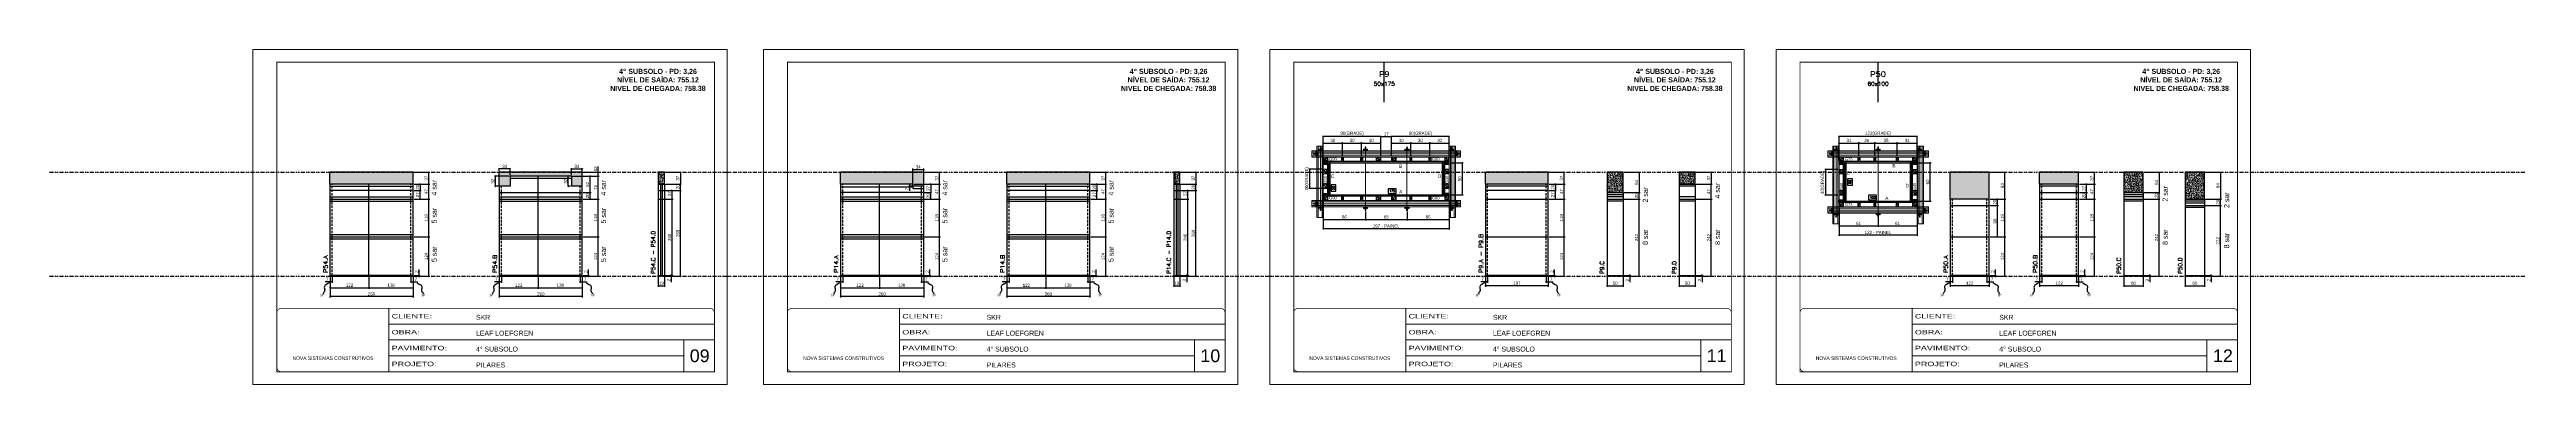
# Model space of a CAD drawing. Header units: millimetres. Extents: x 13777 to 27878, y -21631 to 6985.
# Drawn here: x 13777 to 21531, y 3638 to 4688 of the extents above; entities that cross this region are included whole.
import ezdxf
from ezdxf.enums import TextEntityAlignment as Align

# ---------------------------------------------------------------- set-up
doc = ezdxf.new("R2010")
doc.units = ezdxf.units.MM
for name, pattern in [('CONTINUO', [0]), ('DASHED', [0.75, 0.5, -0.25]), ('DIVIDE2', [0.625, 0.25, -0.125, 0, -0.125, 0, -0.125]), ('HIDDEN', [0.375, 0.25, -0.125])]:
    doc.linetypes.add(name, pattern=pattern)
for name, color, linetype, lineweight in [('CARIMBO', 255, 'Continuous', 9), ('Folhas', 255, 'Continuous', 9), ('Hachura', 251, 'Continuous', 9), ('Madeira', 126, 'Continuous', 18), ('Perfil Metálico', 224, 'Continuous', 18), ('SARRAFO DE PRESSAO', 251, 'DASHED', 9), ('Texto Seção', 7, 'Continuous', 15)]:
    doc.layers.add(name, color=color, linetype=linetype, lineweight=lineweight)
for name, color, linetype in [('CHAPA', 1, 'Continuous'), ('COTA', 241, 'Continuous'), ('MEIO_PONT', 93, 'Continuous'), ('NOMENCLATURA', 7, 'Continuous'), ('Nível', 160, 'Continuous'), ('Painéis', 200, 'Continuous'), ('SARR_2.2x7', 40, 'Continuous'), ('SARRAFO', 251, 'Continuous'), ('Sarrafo de Pressão', 42, 'HIDDEN'), ('texto', 7, 'Continuous'), ('Texto de Titulo', 7, 'Continuous'), ('Texto Qtd Sarr', 242, 'Continuous'), ('TEXTO_GERAL', 7, 'Continuous')]:
    doc.layers.add(name, color=color, linetype=linetype)
doc.styles.add('ARIAL', font='arial.ttf')
doc.styles.add('ARIAL_NARROW', font='ARIALN.TTF', dxfattribs={"height": 0.2})
doc.styles.add('COTA TECNICA', font='techl___.ttf', dxfattribs={"height": 10})
doc.styles.add('COTA TECNICA 2X', font='techl___.ttf', dxfattribs={"height": 10})
doc.styles.add('COTA TECNICA-50', font='techl___.ttf', dxfattribs={"height": 10})
doc.styles.add('REGUA-120', font='ROMANS.shx', dxfattribs={"height": 15})
doc.styles.add('ROMANC', font='techb___.ttf', dxfattribs={"height": 2.5})
doc.styles.add('ROMANS', font='romans.shx')
doc.styles.add('SANSSERIF', font='sas_____.pfb')
doc.styles.get("Standard").update_dxf_attribs({"font": 'arial.ttf'})
doc.styles.add('Tecnologia', font='')
doc.styles.get('Tecnologia').set_extended_font_data('Forgotten Futurist')
doc.dimstyles.new('COTA PAINEL-50', dxfattribs={"dimtxt": 10, "dimasz": 3, "dimexe": 3, "dimexo": 3, "dimgap": 3, "dimtad": 1, "dimdec": 1, "dimzin": 12, "dimdsep": 46, "dimtxsty": 'COTA TECNICA-50', "dimblk1": 'OBLIQUE', "dimblk2": 'OBLIQUE', "dimsah": 1, "dimcen": 0.9, "dimclrd": 4, "dimclre": 4, "dimclrt": 240, "dimadec": 1, "dimazin": 3, "dimtfac": 1, "dimtdec": 1, "dimtmove": 0, "dimatfit": 3, "dimfxl": 1, "dimtolj": 1, "dimtzin": 12, "dimarcsym": 0})
doc.dimstyles.new('PAINEL', dxfattribs={"dimtxt": 10, "dimasz": 3, "dimexe": 3, "dimexo": 3, "dimgap": 3, "dimtad": 1, "dimdec": 1, "dimzin": 12, "dimdsep": 46, "dimtxsty": 'COTA TECNICA', "dimblk1": 'OBLIQUE', "dimblk2": 'OBLIQUE', "dimsah": 1, "dimcen": 0.9, "dimclrd": 4, "dimclre": 4, "dimclrt": 240, "dimadec": 1, "dimazin": 3, "dimtfac": 1, "dimtdec": 1, "dimtmove": 0, "dimatfit": 3, "dimfxl": 1, "dimtolj": 1, "dimtzin": 12, "dimarcsym": 0})
doc.dimstyles.new('SECAO PILAR', dxfattribs={"dimtxt": 10, "dimasz": 3, "dimexe": 3, "dimexo": 3, "dimgap": 3, "dimtad": 1, "dimdec": 1, "dimlfac": 0.5, "dimzin": 12, "dimdsep": 46, "dimtxsty": 'COTA TECNICA 2X', "dimblk1": 'OBLIQUE', "dimblk2": 'OBLIQUE', "dimsah": 1, "dimcen": 0.9, "dimclrd": 256, "dimclre": 256, "dimclrt": 256, "dimadec": 1, "dimazin": 3, "dimtfac": 1, "dimtdec": 1, "dimtmove": 0, "dimatfit": 3, "dimfxl": 1, "dimtolj": 1, "dimtzin": 12, "dimarcsym": 0})
doc.dimstyles.new('SECÇÃO 2', dxfattribs={"dimtxt": 7, "dimasz": 6, "dimexe": 0.18, "dimexo": 2, "dimgap": -4, "dimtad": 3, "dimdec": 1, "dimlfac": 0.5, "dimzin": 12, "dimdsep": 46, "dimtxsty": 'ROMANS', "dimblk": 'ARCHTICK', "dimcen": 0.09, "dimse1": 1, "dimse2": 1, "dimsd1": 1, "dimsd2": 1, "dimclrd": 180, "dimclre": 5, "dimclrt": 1, "dimadec": 0, "dimazin": 3, "dimtfac": 1, "dimtdec": 1, "dimtofl": 0, "dimtmove": 0, "dimatfit": 3, "dimldrblk": 'ARCHTICK', "dimfxl": 1, "dimtolj": 1, "dimtzin": 0, "dimarcsym": 0})
doc.dimstyles.get("Standard").update_dxf_attribs({"dimtxt": 0.18, "dimasz": 0.18, "dimexe": 0.18, "dimexo": 0.0625, "dimgap": 0.09, "dimtad": 0, "dimtih": 1, "dimtoh": 1, "dimdec": 4, "dimzin": 0, "dimdsep": 46, "dimtxsty": 'Standard', "dimcen": 0.09, "dimadec": 0, "dimazin": 0, "dimtfac": 1, "dimtdec": 4, "dimtofl": 0, "dimtmove": 0, "dimatfit": 3, "dimfxl": 1, "dimtolj": 1, "dimtzin": 0, "dimarcsym": 0})

# ---------------------------------------------------------------- blocks, each defined once
blk = doc.blocks.new('9999999999')
at = {"color": 30, "linetype": 'CONTINUO'}
for p, q in [((98564.6, 34230.2), (98564.6, 34429.4)), ((98564.6, 34379.6), (99584, 34379.6)), ((98564.6, 34329.8), (99488, 34329.8)), ((98564.6, 34280), (99488, 34280)), ((99584, 34329.8), (99488, 34329.8)), ((99488, 34329.8), (99488, 34230.2))]:
    blk.add_line(p, q, dxfattribs=at)
at = {"color": 30, "linetype": 'CONTINUO', "const_width": 2}
blk.add_lwpolyline([(99584, 34230.2), (99584, 34414.4, 0.414214), (99569, 34429.4), (98229, 34429.4, 0.414214), (98214, 34414.4), (98214, 34245.2, 0.414214), (98229, 34230.2), (99584, 34230.2)], format="xyb", dxfattribs=at)
at = {"layer": 'Folhas'}
blk.add_lwpolyline([(98139, 34190.2), (99624, 34190.2), (99624, 35240.2), (98139, 35240.2)], close=True, dxfattribs=at)
at = {"layer": 'Folhas', "color": 30, "const_width": 3}
blk.add_lwpolyline([(98214, 34230.2), (99584, 34230.2), (99584, 35200.2), (98214, 35200.2)], close=True, dxfattribs=at)
at = {"color": 7, "linetype": 'Continuous', "ltscale": 5, "style": 'ARIAL'}
for s, height, p in [('SKR', 15.48, (98837.7, 34393.1)), ('LEAF LOEFGREN', 15.483, (98837.7, 34343.3)), ('NOVA SISTEMAS CONSTRUTIVOS', 11.059, (98263.2, 34267.2)), ('4° SUBSOLO', 15.48, (98837.7, 34293.5)), ('PILARES', 15.48, (98837.7, 34243.7))]:
    blk.add_text(s, height=height, dxfattribs=at).set_placement(p)
at = {"layer": 'Folhas', "color": 7, "style": 'Tecnologia', "width": 1.5}
for s, p in [('OBRA:', (98573.7, 34347.3)), ('CLIENTE:', (98573.7, 34397.2)), ('PAVIMENTO:', (98573.7, 34297.5)), ('PROJETO:', (98573.7, 34247.7))]:
    blk.add_text(s, height=14, dxfattribs=at).set_placement(p)
blk = doc.blocks.new('_Oblique')
at = {"color": 0, "linetype": 'ByBlock', "lineweight": -2}
blk.add_line((-0.5, -0.5), (0.5, 0.5), dxfattribs=at)
blk = doc.blocks.new('*D137')
at = {"layer": 'COTA', "color": 4, "lineweight": -2, "transparency": 16777216}
for p, q in [((14655.1, 3975.9), (14655.1, 3910.2)), ((14915.1, 3975.9), (14915.1, 3910.2)), ((14915.1, 3913.2), (14655.1, 3913.2))]:
    blk.add_line(p, q, dxfattribs=at)
at = {"layer": 'Defpoints', "color": 0, "transparency": 16777216}
for p in [(14655.1, 3978.9), (14915.1, 3978.9), (14655.1, 3913.2)]:
    blk.add_point(p, dxfattribs=at)
at = {"layer": 'COTA', "color": 4, "lineweight": -2, "transparency": 16777216, "xscale": 3, "yscale": 3, "zscale": 3, "rotation": 180}
blk.add_blockref('_Oblique', (14655.1, 3913.2), dxfattribs=at)
at = {"layer": 'COTA', "color": 4, "lineweight": -2, "transparency": 16777216, "xscale": 3, "yscale": 3, "zscale": 3}
blk.add_blockref('_Oblique', (14915.1, 3913.2), dxfattribs=at)
at = {"layer": 'COTA', "color": 240, "transparency": 16777216, "insert": (14785.1, 3921.3), "char_height": 10, "attachment_point": 5, "style": 'COTA TECNICA'}
blk.add_mtext('\\A1;260', dxfattribs=at)
blk = doc.blocks.new('*D138')
at = {"layer": 'COTA', "color": 4, "lineweight": -2, "transparency": 16777216}
for p, q in [((14908.1, 3975.9), (14908.1, 3956.6)), ((14908.1, 3959.6), (14915.1, 3959.6)), ((14915.1, 3973.9), (14915.1, 3956.6)), ((14915.1, 3959.6), (14929.8, 3959.6))]:
    blk.add_line(p, q, dxfattribs=at)
at = {"layer": 'Defpoints', "color": 0, "transparency": 16777216}
for p in [(14908.1, 3978.9), (14915.1, 3976.9), (14915.1, 3959.6)]:
    blk.add_point(p, dxfattribs=at)
at = {"layer": 'COTA', "color": 4, "lineweight": -2, "transparency": 16777216, "xscale": 3, "yscale": 3, "zscale": 3, "rotation": 180}
blk.add_blockref('_Oblique', (14908.1, 3959.6), dxfattribs=at)
at = {"layer": 'COTA', "color": 4, "lineweight": -2, "transparency": 16777216, "xscale": 3, "yscale": 3, "zscale": 3}
blk.add_blockref('_Oblique', (14915.1, 3959.6), dxfattribs=at)
at = {"layer": 'COTA', "color": 240, "transparency": 16777216, "insert": (14923.9, 3967.7), "char_height": 10, "attachment_point": 5, "style": 'COTA TECNICA-50'}
blk.add_mtext('\\A1;7', dxfattribs=at)
blk = doc.blocks.new('*D139')
at = {"layer": 'COTA', "color": 4, "lineweight": -2, "transparency": 16777216}
for p, q in [((14655.1, 3959.6), (14640.3, 3959.6)), ((14655.1, 3973.9), (14655.1, 3956.6)), ((14662.1, 3959.6), (14655.1, 3959.6)), ((14662.1, 3975.9), (14662.1, 3956.6))]:
    blk.add_line(p, q, dxfattribs=at)
at = {"layer": 'Defpoints', "color": 0, "transparency": 16777216}
for p in [(14655.1, 3976.9), (14655.1, 3959.6), (14662.1, 3978.9)]:
    blk.add_point(p, dxfattribs=at)
at = {"layer": 'COTA', "color": 4, "lineweight": -2, "transparency": 16777216, "xscale": 3, "yscale": 3, "zscale": 3, "rotation": 180}
blk.add_blockref('_Oblique', (14655.1, 3959.6), dxfattribs=at)
at = {"layer": 'COTA', "color": 4, "lineweight": -2, "transparency": 16777216, "xscale": 3, "yscale": 3, "zscale": 3}
blk.add_blockref('_Oblique', (14662.1, 3959.6), dxfattribs=at)
at = {"layer": 'COTA', "color": 240, "transparency": 16777216, "insert": (14646.2, 3967.7), "char_height": 10, "attachment_point": 5, "style": 'COTA TECNICA-50'}
blk.add_mtext('\\A1;7', dxfattribs=at)
blk = doc.blocks.new('*D140')
at = {"layer": 'COTA', "color": 4, "lineweight": -2, "transparency": 16777216}
for p, q in [((14918.1, 3978.9), (14937.3, 3978.9)), ((14918.1, 3976.9), (14937.3, 3976.9)), ((14934.3, 3978.9), (14934.3, 3997.7)), ((14934.3, 3976.9), (14934.3, 3978.9)), ((14934.3, 3976.9), (14934.3, 3973.9))]:
    blk.add_line(p, q, dxfattribs=at)
at = {"layer": 'Defpoints', "color": 0, "transparency": 16777216}
for p in [(14915.1, 3978.9), (14915.1, 3976.9), (14934.3, 3976.9)]:
    blk.add_point(p, dxfattribs=at)
at = {"layer": 'COTA', "color": 4, "lineweight": -2, "transparency": 16777216, "xscale": 3, "yscale": 3, "zscale": 3}
for p, rotation in [((14934.3, 3978.9), 270), ((14934.3, 3976.9), 90)]:
    blk.add_blockref('_Oblique', p, dxfattribs=dict(at, rotation=rotation))
at = {"layer": 'COTA', "color": 240, "transparency": 16777216, "insert": (14926.3, 3991.6), "char_height": 10, "attachment_point": 5, "rotation": 90, "style": 'COTA TECNICA-50'}
blk.add_mtext('\\A1;2', dxfattribs=at)
blk = doc.blocks.new('*D144')
at = {"layer": 'COTA', "color": 4, "lineweight": -2, "transparency": 16777216}
for p, q in [((14918.1, 4302.9), (14967.4, 4302.9)), ((14918.1, 4265.9), (14967.4, 4265.9)), ((14964.4, 4265.9), (14964.4, 4302.9))]:
    blk.add_line(p, q, dxfattribs=at)
at = {"layer": 'Defpoints', "color": 0, "transparency": 16777216}
for p in [(14915.1, 4302.9), (14915.1, 4265.9), (14964.4, 4302.9)]:
    blk.add_point(p, dxfattribs=at)
at = {"layer": 'COTA', "color": 4, "lineweight": -2, "transparency": 16777216, "xscale": 3, "yscale": 3, "zscale": 3}
for p, rotation in [((14964.4, 4302.9), 90), ((14964.4, 4265.9), 270)]:
    blk.add_blockref('_Oblique', p, dxfattribs=dict(at, rotation=rotation))
at = {"layer": 'COTA', "color": 240, "transparency": 16777216, "insert": (14956.2, 4284.4), "char_height": 10, "attachment_point": 5, "rotation": 90, "style": 'COTA TECNICA-50'}
blk.add_mtext('\\A1;37', dxfattribs=at)
blk = doc.blocks.new('*D141')
at = {"layer": 'COTA', "color": 4, "lineweight": -2, "transparency": 16777216}
for p, q in [((14918.1, 4218.9), (14967.4, 4218.9)), ((14964.4, 4100.9), (14964.4, 4218.9)), ((14918.1, 4100.9), (14967.4, 4100.9))]:
    blk.add_line(p, q, dxfattribs=at)
at = {"layer": 'Defpoints', "color": 0, "transparency": 16777216}
for p in [(14915.1, 4218.9), (14964.4, 4218.9), (14915.1, 4100.9)]:
    blk.add_point(p, dxfattribs=at)
at = {"layer": 'COTA', "color": 4, "lineweight": -2, "transparency": 16777216, "xscale": 3, "yscale": 3, "zscale": 3}
for p, rotation in [((14964.4, 4218.9), 90), ((14964.4, 4100.9), 270)]:
    blk.add_blockref('_Oblique', p, dxfattribs=dict(at, rotation=rotation))
at = {"layer": 'COTA', "color": 240, "transparency": 16777216, "insert": (14956.4, 4159.9), "char_height": 10, "attachment_point": 5, "rotation": 90, "style": 'COTA TECNICA-50'}
blk.add_mtext('\\A1;118', dxfattribs=at)
blk = doc.blocks.new('*D142')
at = {"layer": 'COTA', "color": 4, "lineweight": -2, "transparency": 16777216}
for p, q in [((14918.1, 4265.9), (14967.4, 4265.9)), ((14964.4, 4218.9), (14964.4, 4265.9)), ((14918.1, 4218.9), (14967.4, 4218.9))]:
    blk.add_line(p, q, dxfattribs=at)
at = {"layer": 'Defpoints', "color": 0, "transparency": 16777216}
for p in [(14915.1, 4265.9), (14964.4, 4265.9), (14915.1, 4218.9)]:
    blk.add_point(p, dxfattribs=at)
at = {"layer": 'COTA', "color": 4, "lineweight": -2, "transparency": 16777216, "xscale": 3, "yscale": 3, "zscale": 3}
for p, rotation in [((14964.4, 4265.9), 90), ((14964.4, 4218.9), 270)]:
    blk.add_blockref('_Oblique', p, dxfattribs=dict(at, rotation=rotation))
at = {"layer": 'COTA', "color": 240, "transparency": 16777216, "insert": (14956.4, 4242.4), "char_height": 10, "attachment_point": 5, "rotation": 90, "style": 'COTA TECNICA-50'}
blk.add_mtext('\\A1;47', dxfattribs=at)
blk = doc.blocks.new('*D145')
at = {"layer": 'COTA', "color": 4, "linetype": 'ByBlock', "lineweight": -2, "transparency": 16777216}
for p, q in [((14918.1, 4100.9), (14967.4, 4100.9)), ((14964.4, 3976.9), (14964.4, 4100.9)), ((14918.1, 3976.9), (14967.4, 3976.9))]:
    blk.add_line(p, q, dxfattribs=at)
at = {"layer": 'Defpoints', "color": 0, "linetype": 'ByBlock', "transparency": 16777216}
for p in [(14915.1, 4100.9), (14964.4, 4100.9), (14915.1, 3976.9)]:
    blk.add_point(p, dxfattribs=at)
at = {"layer": 'COTA', "color": 4, "linetype": 'ByBlock', "lineweight": -2, "transparency": 16777216, "xscale": 3, "yscale": 3, "zscale": 3}
for p, rotation in [((14964.4, 4100.9), 90), ((14964.4, 3976.9), 270)]:
    blk.add_blockref('_Oblique', p, dxfattribs=dict(at, rotation=rotation))
at = {"layer": 'COTA', "color": 240, "linetype": 'ByBlock', "transparency": 16777216, "insert": (14956.4, 4038.9), "char_height": 10, "attachment_point": 5, "rotation": 90, "style": 'COTA TECNICA'}
blk.add_mtext('\\A1;124', dxfattribs=at)
blk = doc.blocks.new('*D146')
at = {"layer": 'COTA', "color": 4, "linetype": 'ByBlock', "lineweight": -2, "transparency": 16777216}
for p, q in [((14918.1, 4100.9), (14967.4, 4100.9)), ((14964.4, 3976.9), (14964.4, 4100.9)), ((14918.1, 3976.9), (14967.4, 3976.9))]:
    blk.add_line(p, q, dxfattribs=at)
at = {"layer": 'Defpoints', "color": 0, "linetype": 'ByBlock', "transparency": 16777216}
for p in [(14915.1, 4100.9), (14964.4, 4100.9), (14915.1, 3976.9)]:
    blk.add_point(p, dxfattribs=at)
at = {"layer": 'COTA', "color": 4, "linetype": 'ByBlock', "lineweight": -2, "transparency": 16777216, "xscale": 3, "yscale": 3, "zscale": 3}
for p, rotation in [((14964.4, 4100.9), 90), ((14964.4, 3976.9), 270)]:
    blk.add_blockref('_Oblique', p, dxfattribs=dict(at, rotation=rotation))
at = {"layer": 'COTA', "color": 240, "linetype": 'ByBlock', "transparency": 16777216, "insert": (14956.4, 4038.9), "char_height": 10, "attachment_point": 5, "rotation": 90, "style": 'COTA TECNICA'}
blk.add_mtext('\\A1;124', dxfattribs=at)
blk = doc.blocks.new('*D147')
at = {"layer": 'COTA', "color": 4, "lineweight": -2, "transparency": 16777216}
for p, q in [((14918.1, 4265.9), (14940.1, 4265.9)), ((14937.1, 4265.9), (14937.1, 4245.9)), ((14918.1, 4245.9), (14940.1, 4245.9))]:
    blk.add_line(p, q, dxfattribs=at)
at = {"layer": 'Defpoints', "color": 0, "transparency": 16777216}
for p in [(14915.1, 4265.9), (14915.1, 4245.9), (14937.1, 4245.9)]:
    blk.add_point(p, dxfattribs=at)
at = {"layer": 'COTA', "color": 4, "lineweight": -2, "transparency": 16777216, "xscale": 3, "yscale": 3, "zscale": 3}
for p, rotation in [((14937.1, 4265.9), 90), ((14937.1, 4245.9), 270)]:
    blk.add_blockref('_Oblique', p, dxfattribs=dict(at, rotation=rotation))
at = {"layer": 'COTA', "color": 240, "transparency": 16777216, "insert": (14929, 4255.9), "char_height": 10, "attachment_point": 5, "rotation": 90, "style": 'COTA TECNICA-50'}
blk.add_mtext('\\A1;20', dxfattribs=at)
blk = doc.blocks.new('*D143')
at = {"layer": 'COTA', "color": 4, "lineweight": -2, "transparency": 16777216}
for p, q in [((14918.1, 4245.9), (14940.1, 4245.9)), ((14918.1, 4218.9), (14940.1, 4218.9)), ((14937.1, 4218.9), (14937.1, 4245.9))]:
    blk.add_line(p, q, dxfattribs=at)
at = {"layer": 'Defpoints', "color": 0, "transparency": 16777216}
for p in [(14915.1, 4245.9), (14915.1, 4218.9), (14937.1, 4245.9)]:
    blk.add_point(p, dxfattribs=at)
at = {"layer": 'COTA', "color": 4, "lineweight": -2, "transparency": 16777216, "xscale": 3, "yscale": 3, "zscale": 3}
for p, rotation in [((14937.1, 4245.9), 90), ((14937.1, 4218.9), 270)]:
    blk.add_blockref('_Oblique', p, dxfattribs=dict(at, rotation=rotation))
at = {"layer": 'COTA', "color": 240, "transparency": 16777216, "insert": (14929, 4232.4), "char_height": 10, "attachment_point": 5, "rotation": 90, "style": 'COTA TECNICA'}
blk.add_mtext('\\A1;27', dxfattribs=at)
blk = doc.blocks.new('*D148')
at = {"layer": 'COTA', "color": 4, "lineweight": -2, "transparency": 16777216}
for p, q in [((14777.1, 3973.9), (14777.1, 3937.7)), ((14915.1, 3973.9), (14915.1, 3937.7)), ((14777.1, 3940.7), (14915.1, 3940.7))]:
    blk.add_line(p, q, dxfattribs=at)
at = {"layer": 'Defpoints', "color": 0, "transparency": 16777216}
for p in [(14777.1, 3976.9), (14915.1, 3976.9), (14915.1, 3940.7)]:
    blk.add_point(p, dxfattribs=at)
at = {"layer": 'COTA', "color": 4, "lineweight": -2, "transparency": 16777216, "xscale": 3, "yscale": 3, "zscale": 3, "rotation": 180}
blk.add_blockref('_Oblique', (14777.1, 3940.7), dxfattribs=at)
at = {"layer": 'COTA', "color": 4, "lineweight": -2, "transparency": 16777216, "xscale": 3, "yscale": 3, "zscale": 3}
blk.add_blockref('_Oblique', (14915.1, 3940.7), dxfattribs=at)
at = {"layer": 'COTA', "color": 240, "transparency": 16777216, "insert": (14846.1, 3948.9), "char_height": 10, "attachment_point": 5, "style": 'COTA TECNICA'}
blk.add_mtext('\\A1;138', dxfattribs=at)
blk = doc.blocks.new('*D149')
at = {"layer": 'COTA', "color": 4, "lineweight": -2, "transparency": 16777216}
for p, q in [((14655.1, 3973.9), (14655.1, 3937.7)), ((14777.1, 3973.9), (14777.1, 3937.7)), ((14655.1, 3940.7), (14777.1, 3940.7))]:
    blk.add_line(p, q, dxfattribs=at)
at = {"layer": 'Defpoints', "color": 0, "transparency": 16777216}
for p in [(14655.1, 3976.9), (14777.1, 3976.9), (14777.1, 3940.7)]:
    blk.add_point(p, dxfattribs=at)
at = {"layer": 'COTA', "color": 4, "lineweight": -2, "transparency": 16777216, "xscale": 3, "yscale": 3, "zscale": 3, "rotation": 180}
blk.add_blockref('_Oblique', (14655.1, 3940.7), dxfattribs=at)
at = {"layer": 'COTA', "color": 4, "lineweight": -2, "transparency": 16777216, "xscale": 3, "yscale": 3, "zscale": 3}
blk.add_blockref('_Oblique', (14777.1, 3940.7), dxfattribs=at)
at = {"layer": 'COTA', "color": 240, "transparency": 16777216, "insert": (14716.1, 3948.7), "char_height": 10, "attachment_point": 5, "style": 'COTA TECNICA'}
blk.add_mtext('\\A1;122', dxfattribs=at)
blk = doc.blocks.new('*D150')
at = {"layer": 'COTA', "color": 4, "lineweight": -2, "transparency": 16777216}
for p, q in [((15185, 3975.9), (15185, 3910.2)), ((15445, 3975.9), (15445, 3910.2)), ((15445, 3913.2), (15185, 3913.2))]:
    blk.add_line(p, q, dxfattribs=at)
at = {"layer": 'Defpoints', "color": 0, "transparency": 16777216}
for p in [(15185, 3978.9), (15445, 3978.9), (15185, 3913.2)]:
    blk.add_point(p, dxfattribs=at)
at = {"layer": 'COTA', "color": 4, "lineweight": -2, "transparency": 16777216, "xscale": 3, "yscale": 3, "zscale": 3, "rotation": 180}
blk.add_blockref('_Oblique', (15185, 3913.2), dxfattribs=at)
at = {"layer": 'COTA', "color": 4, "lineweight": -2, "transparency": 16777216, "xscale": 3, "yscale": 3, "zscale": 3}
blk.add_blockref('_Oblique', (15445, 3913.2), dxfattribs=at)
at = {"layer": 'COTA', "color": 240, "transparency": 16777216, "insert": (15315, 3921.3), "char_height": 10, "attachment_point": 5, "style": 'COTA TECNICA'}
blk.add_mtext('\\A1;260', dxfattribs=at)
blk = doc.blocks.new('*D151')
at = {"layer": 'COTA', "color": 4, "lineweight": -2, "transparency": 16777216}
for p, q in [((15438, 3975.9), (15438, 3956.6)), ((15438, 3959.6), (15445, 3959.6)), ((15445, 3973.9), (15445, 3956.6)), ((15445, 3959.6), (15459.8, 3959.6))]:
    blk.add_line(p, q, dxfattribs=at)
at = {"layer": 'Defpoints', "color": 0, "transparency": 16777216}
for p in [(15438, 3978.9), (15445, 3976.9), (15445, 3959.6)]:
    blk.add_point(p, dxfattribs=at)
at = {"layer": 'COTA', "color": 4, "lineweight": -2, "transparency": 16777216, "xscale": 3, "yscale": 3, "zscale": 3, "rotation": 180}
blk.add_blockref('_Oblique', (15438, 3959.6), dxfattribs=at)
at = {"layer": 'COTA', "color": 4, "lineweight": -2, "transparency": 16777216, "xscale": 3, "yscale": 3, "zscale": 3}
blk.add_blockref('_Oblique', (15445, 3959.6), dxfattribs=at)
at = {"layer": 'COTA', "color": 240, "transparency": 16777216, "insert": (15453.9, 3967.7), "char_height": 10, "attachment_point": 5, "style": 'COTA TECNICA-50'}
blk.add_mtext('\\A1;7', dxfattribs=at)
blk = doc.blocks.new('*D152')
at = {"layer": 'COTA', "color": 4, "lineweight": -2, "transparency": 16777216}
for p, q in [((15185, 3959.6), (15170.3, 3959.6)), ((15185, 3973.9), (15185, 3956.6)), ((15192, 3959.6), (15185, 3959.6)), ((15192, 3975.9), (15192, 3956.6))]:
    blk.add_line(p, q, dxfattribs=at)
at = {"layer": 'Defpoints', "color": 0, "transparency": 16777216}
for p in [(15185, 3976.9), (15185, 3959.6), (15192, 3978.9)]:
    blk.add_point(p, dxfattribs=at)
at = {"layer": 'COTA', "color": 4, "lineweight": -2, "transparency": 16777216, "xscale": 3, "yscale": 3, "zscale": 3, "rotation": 180}
blk.add_blockref('_Oblique', (15185, 3959.6), dxfattribs=at)
at = {"layer": 'COTA', "color": 4, "lineweight": -2, "transparency": 16777216, "xscale": 3, "yscale": 3, "zscale": 3}
blk.add_blockref('_Oblique', (15192, 3959.6), dxfattribs=at)
at = {"layer": 'COTA', "color": 240, "transparency": 16777216, "insert": (15176.2, 3967.7), "char_height": 10, "attachment_point": 5, "style": 'COTA TECNICA-50'}
blk.add_mtext('\\A1;7', dxfattribs=at)
blk = doc.blocks.new('*D153')
at = {"layer": 'COTA', "color": 4, "lineweight": -2, "transparency": 16777216}
for p, q in [((15448, 3978.9), (15467.3, 3978.9)), ((15448, 3976.9), (15467.3, 3976.9)), ((15464.3, 3978.9), (15464.3, 3997.7)), ((15464.3, 3976.9), (15464.3, 3978.9)), ((15464.3, 3976.9), (15464.3, 3973.9))]:
    blk.add_line(p, q, dxfattribs=at)
at = {"layer": 'Defpoints', "color": 0, "transparency": 16777216}
for p in [(15445, 3978.9), (15445, 3976.9), (15464.3, 3976.9)]:
    blk.add_point(p, dxfattribs=at)
at = {"layer": 'COTA', "color": 4, "lineweight": -2, "transparency": 16777216, "xscale": 3, "yscale": 3, "zscale": 3}
for p, rotation in [((15464.3, 3978.9), 270), ((15464.3, 3976.9), 90)]:
    blk.add_blockref('_Oblique', p, dxfattribs=dict(at, rotation=rotation))
at = {"layer": 'COTA', "color": 240, "transparency": 16777216, "insert": (15456.3, 3991.6), "char_height": 10, "attachment_point": 5, "rotation": 90, "style": 'COTA TECNICA-50'}
blk.add_mtext('\\A1;2', dxfattribs=at)
blk = doc.blocks.new('*D157')
at = {"layer": 'COTA', "color": 4, "lineweight": -2, "transparency": 16777216}
for p, q in [((15414, 4290.9), (15497.4, 4290.9)), ((15448, 4302.9), (15497.4, 4302.9)), ((15494.4, 4302.9), (15494.4, 4321.2)), ((15494.4, 4290.9), (15494.4, 4302.9))]:
    blk.add_line(p, q, dxfattribs=at)
at = {"layer": 'Defpoints', "color": 0, "transparency": 16777216}
for p in [(15411, 4290.9), (15445, 4302.9), (15494.4, 4302.9)]:
    blk.add_point(p, dxfattribs=at)
at = {"layer": 'COTA', "color": 4, "lineweight": -2, "transparency": 16777216, "xscale": 3, "yscale": 3, "zscale": 3}
for p, rotation in [((15494.4, 4302.9), 90), ((15494.4, 4290.9), 270)]:
    blk.add_blockref('_Oblique', p, dxfattribs=dict(at, rotation=rotation))
at = {"layer": 'COTA', "color": 240, "transparency": 16777216, "insert": (15486.3, 4313.5), "char_height": 10, "attachment_point": 5, "rotation": 90, "style": 'COTA TECNICA-50'}
blk.add_mtext('\\A1;12', dxfattribs=at)
blk = doc.blocks.new('*D154')
at = {"layer": 'COTA', "color": 4, "lineweight": -2, "transparency": 16777216}
for p, q in [((15448, 4218.9), (15497.4, 4218.9)), ((15494.4, 4100.9), (15494.4, 4218.9)), ((15448, 4100.9), (15497.4, 4100.9))]:
    blk.add_line(p, q, dxfattribs=at)
at = {"layer": 'Defpoints', "color": 0, "transparency": 16777216}
for p in [(15445, 4218.9), (15494.4, 4218.9), (15445, 4100.9)]:
    blk.add_point(p, dxfattribs=at)
at = {"layer": 'COTA', "color": 4, "lineweight": -2, "transparency": 16777216, "xscale": 3, "yscale": 3, "zscale": 3}
for p, rotation in [((15494.4, 4218.9), 90), ((15494.4, 4100.9), 270)]:
    blk.add_blockref('_Oblique', p, dxfattribs=dict(at, rotation=rotation))
at = {"layer": 'COTA', "color": 240, "transparency": 16777216, "insert": (15486.3, 4159.9), "char_height": 10, "attachment_point": 5, "rotation": 90, "style": 'COTA TECNICA-50'}
blk.add_mtext('\\A1;118', dxfattribs=at)
blk = doc.blocks.new('*D155')
at = {"layer": 'COTA', "color": 4, "lineweight": -2, "transparency": 16777216}
for p, q in [((15414, 4290.9), (15497.4, 4290.9)), ((15494.4, 4218.9), (15494.4, 4290.9)), ((15448, 4218.9), (15497.4, 4218.9))]:
    blk.add_line(p, q, dxfattribs=at)
at = {"layer": 'Defpoints', "color": 0, "transparency": 16777216}
for p in [(15411, 4290.9), (15494.4, 4290.9), (15445, 4218.9)]:
    blk.add_point(p, dxfattribs=at)
at = {"layer": 'COTA', "color": 4, "lineweight": -2, "transparency": 16777216, "xscale": 3, "yscale": 3, "zscale": 3}
for p, rotation in [((15494.4, 4290.9), 90), ((15494.4, 4218.9), 270)]:
    blk.add_blockref('_Oblique', p, dxfattribs=dict(at, rotation=rotation))
at = {"layer": 'COTA', "color": 240, "transparency": 16777216, "insert": (15486.3, 4254.9), "char_height": 10, "attachment_point": 5, "rotation": 90, "style": 'COTA TECNICA-50'}
blk.add_mtext('\\A1;72', dxfattribs=at)
blk = doc.blocks.new('*D158')
at = {"layer": 'COTA', "color": 4, "linetype": 'ByBlock', "lineweight": -2, "transparency": 16777216}
for p, q in [((15448, 4100.9), (15497.4, 4100.9)), ((15494.4, 3976.9), (15494.4, 4100.9)), ((15448, 3976.9), (15497.4, 3976.9))]:
    blk.add_line(p, q, dxfattribs=at)
at = {"layer": 'Defpoints', "color": 0, "linetype": 'ByBlock', "transparency": 16777216}
for p in [(15445, 4100.9), (15494.4, 4100.9), (15445, 3976.9)]:
    blk.add_point(p, dxfattribs=at)
at = {"layer": 'COTA', "color": 4, "linetype": 'ByBlock', "lineweight": -2, "transparency": 16777216, "xscale": 3, "yscale": 3, "zscale": 3}
for p, rotation in [((15494.4, 4100.9), 90), ((15494.4, 3976.9), 270)]:
    blk.add_blockref('_Oblique', p, dxfattribs=dict(at, rotation=rotation))
at = {"layer": 'COTA', "color": 240, "linetype": 'ByBlock', "transparency": 16777216, "insert": (15486.3, 4038.9), "char_height": 10, "attachment_point": 5, "rotation": 90, "style": 'COTA TECNICA'}
blk.add_mtext('\\A1;124', dxfattribs=at)
blk = doc.blocks.new('*D159')
at = {"layer": 'COTA', "color": 4, "linetype": 'ByBlock', "lineweight": -2, "transparency": 16777216}
for p, q in [((15448, 4100.9), (15497.4, 4100.9)), ((15494.4, 3976.9), (15494.4, 4100.9)), ((15448, 3976.9), (15497.4, 3976.9))]:
    blk.add_line(p, q, dxfattribs=at)
at = {"layer": 'Defpoints', "color": 0, "linetype": 'ByBlock', "transparency": 16777216}
for p in [(15445, 4100.9), (15494.4, 4100.9), (15445, 3976.9)]:
    blk.add_point(p, dxfattribs=at)
at = {"layer": 'COTA', "color": 4, "linetype": 'ByBlock', "lineweight": -2, "transparency": 16777216, "xscale": 3, "yscale": 3, "zscale": 3}
for p, rotation in [((15494.4, 4100.9), 90), ((15494.4, 3976.9), 270)]:
    blk.add_blockref('_Oblique', p, dxfattribs=dict(at, rotation=rotation))
at = {"layer": 'COTA', "color": 240, "linetype": 'ByBlock', "transparency": 16777216, "insert": (15486.3, 4038.9), "char_height": 10, "attachment_point": 5, "rotation": 90, "style": 'COTA TECNICA'}
blk.add_mtext('\\A1;124', dxfattribs=at)
blk = doc.blocks.new('*D156')
at = {"layer": 'COTA', "color": 4, "lineweight": -2, "transparency": 16777216}
for p, q in [((15307, 3973.9), (15307, 3937.7)), ((15445, 3973.9), (15445, 3937.7)), ((15307, 3940.7), (15445, 3940.7))]:
    blk.add_line(p, q, dxfattribs=at)
at = {"layer": 'Defpoints', "color": 0, "transparency": 16777216}
for p in [(15307, 3976.9), (15445, 3976.9), (15445, 3940.7)]:
    blk.add_point(p, dxfattribs=at)
at = {"layer": 'COTA', "color": 4, "lineweight": -2, "transparency": 16777216, "xscale": 3, "yscale": 3, "zscale": 3, "rotation": 180}
blk.add_blockref('_Oblique', (15307, 3940.7), dxfattribs=at)
at = {"layer": 'COTA', "color": 4, "lineweight": -2, "transparency": 16777216, "xscale": 3, "yscale": 3, "zscale": 3}
blk.add_blockref('_Oblique', (15445, 3940.7), dxfattribs=at)
at = {"layer": 'COTA', "color": 240, "transparency": 16777216, "insert": (15376, 3948.9), "char_height": 10, "attachment_point": 5, "style": 'COTA TECNICA'}
blk.add_mtext('\\A1;138', dxfattribs=at)
blk = doc.blocks.new('*D160')
at = {"layer": 'COTA', "color": 4, "lineweight": -2, "transparency": 16777216}
for p, q in [((15185, 3973.9), (15185, 3937.7)), ((15307, 3973.9), (15307, 3937.7)), ((15185, 3940.7), (15307, 3940.7))]:
    blk.add_line(p, q, dxfattribs=at)
at = {"layer": 'Defpoints', "color": 0, "transparency": 16777216}
for p in [(15185, 3976.9), (15307, 3976.9), (15307, 3940.7)]:
    blk.add_point(p, dxfattribs=at)
at = {"layer": 'COTA', "color": 4, "lineweight": -2, "transparency": 16777216, "xscale": 3, "yscale": 3, "zscale": 3, "rotation": 180}
blk.add_blockref('_Oblique', (15185, 3940.7), dxfattribs=at)
at = {"layer": 'COTA', "color": 4, "lineweight": -2, "transparency": 16777216, "xscale": 3, "yscale": 3, "zscale": 3}
blk.add_blockref('_Oblique', (15307, 3940.7), dxfattribs=at)
at = {"layer": 'COTA', "color": 240, "transparency": 16777216, "insert": (15246, 3948.7), "char_height": 10, "attachment_point": 5, "style": 'COTA TECNICA'}
blk.add_mtext('\\A1;122', dxfattribs=at)
blk = doc.blocks.new('*D161')
at = {"layer": 'COTA', "color": 4, "lineweight": -2, "transparency": 16777216}
for p, q in [((15185, 4305.9), (15185, 4316.1)), ((15219, 4313.1), (15185, 4313.1)), ((15219, 4293.9), (15219, 4316.1))]:
    blk.add_line(p, q, dxfattribs=at)
at = {"layer": 'Defpoints', "color": 0, "transparency": 16777216}
for p in [(15185, 4313.1), (15185, 4302.9), (15219, 4290.9)]:
    blk.add_point(p, dxfattribs=at)
at = {"layer": 'COTA', "color": 4, "lineweight": -2, "transparency": 16777216, "xscale": 3, "yscale": 3, "zscale": 3, "rotation": 180}
blk.add_blockref('_Oblique', (15185, 4313.1), dxfattribs=at)
at = {"layer": 'COTA', "color": 4, "lineweight": -2, "transparency": 16777216, "xscale": 3, "yscale": 3, "zscale": 3}
blk.add_blockref('_Oblique', (15219, 4313.1), dxfattribs=at)
at = {"layer": 'COTA', "color": 240, "transparency": 16777216, "insert": (15202, 4321.3), "char_height": 10, "attachment_point": 5, "style": 'COTA TECNICA'}
blk.add_mtext('\\A1;34', dxfattribs=at)
blk = doc.blocks.new('*D162')
at = {"layer": 'COTA', "color": 4, "lineweight": -2, "transparency": 16777216}
for p, q in [((15411, 4293.9), (15411, 4316.1)), ((15411, 4313.1), (15445, 4313.1)), ((15445, 4305.9), (15445, 4316.1))]:
    blk.add_line(p, q, dxfattribs=at)
at = {"layer": 'Defpoints', "color": 0, "transparency": 16777216}
for p in [(15411, 4290.9), (15445, 4313.1), (15445, 4302.9)]:
    blk.add_point(p, dxfattribs=at)
at = {"layer": 'COTA', "color": 4, "lineweight": -2, "transparency": 16777216, "xscale": 3, "yscale": 3, "zscale": 3, "rotation": 180}
blk.add_blockref('_Oblique', (15411, 4313.1), dxfattribs=at)
at = {"layer": 'COTA', "color": 4, "lineweight": -2, "transparency": 16777216, "xscale": 3, "yscale": 3, "zscale": 3}
blk.add_blockref('_Oblique', (15445, 4313.1), dxfattribs=at)
at = {"layer": 'COTA', "color": 240, "transparency": 16777216, "insert": (15428, 4321.3), "char_height": 10, "attachment_point": 5, "style": 'COTA TECNICA'}
blk.add_mtext('\\A1;34', dxfattribs=at)
blk = doc.blocks.new('*D163')
at = {"layer": 'COTA', "color": 4, "lineweight": -2, "transparency": 16777216}
for p, q in [((15216, 4290.9), (15169.9, 4290.9)), ((15172.9, 4258.9), (15172.9, 4290.9)), ((15182, 4258.9), (15169.9, 4258.9))]:
    blk.add_line(p, q, dxfattribs=at)
at = {"layer": 'Defpoints', "color": 0, "transparency": 16777216}
for p in [(15172.9, 4290.9), (15219, 4290.9), (15185, 4258.9)]:
    blk.add_point(p, dxfattribs=at)
at = {"layer": 'COTA', "color": 4, "lineweight": -2, "transparency": 16777216, "xscale": 3, "yscale": 3, "zscale": 3}
for p, rotation in [((15172.9, 4290.9), 90), ((15172.9, 4258.9), 270)]:
    blk.add_blockref('_Oblique', p, dxfattribs=dict(at, rotation=rotation))
at = {"layer": 'COTA', "color": 240, "transparency": 16777216, "insert": (15164.6, 4274.9), "char_height": 10, "attachment_point": 5, "rotation": 90, "style": 'COTA TECNICA'}
blk.add_mtext('\\A1;32', dxfattribs=at)
blk = doc.blocks.new('*D164')
at = {"layer": 'COTA', "color": 4, "lineweight": -2, "transparency": 16777216}
for p, q in [((15408, 4290.9), (15398.1, 4290.9)), ((15401.1, 4258.9), (15401.1, 4290.9)), ((15408, 4258.9), (15398.1, 4258.9))]:
    blk.add_line(p, q, dxfattribs=at)
at = {"layer": 'Defpoints', "color": 0, "transparency": 16777216}
for p in [(15401.1, 4290.9), (15411, 4290.9), (15411, 4258.9)]:
    blk.add_point(p, dxfattribs=at)
at = {"layer": 'COTA', "color": 4, "lineweight": -2, "transparency": 16777216, "xscale": 3, "yscale": 3, "zscale": 3}
for p, rotation in [((15401.1, 4290.9), 90), ((15401.1, 4258.9), 270)]:
    blk.add_blockref('_Oblique', p, dxfattribs=dict(at, rotation=rotation))
at = {"layer": 'COTA', "color": 240, "transparency": 16777216, "insert": (15392.9, 4274.9), "char_height": 10, "attachment_point": 5, "rotation": 90, "style": 'COTA TECNICA'}
blk.add_mtext('\\A1;32', dxfattribs=at)
blk = doc.blocks.new('*D165')
at = {"layer": 'COTA', "color": 4, "lineweight": -2, "transparency": 16777216}
for p, q in [((15448, 4238.9), (15472.5, 4238.9)), ((15448, 4218.9), (15472.5, 4218.9)), ((15469.5, 4218.9), (15469.5, 4238.9))]:
    blk.add_line(p, q, dxfattribs=at)
at = {"layer": 'Defpoints', "color": 0, "transparency": 16777216}
for p in [(15445, 4238.9), (15445, 4218.9), (15469.5, 4238.9)]:
    blk.add_point(p, dxfattribs=at)
at = {"layer": 'COTA', "color": 4, "lineweight": -2, "transparency": 16777216, "xscale": 3, "yscale": 3, "zscale": 3}
for p, rotation in [((15469.5, 4238.9), 90), ((15469.5, 4218.9), 270)]:
    blk.add_blockref('_Oblique', p, dxfattribs=dict(at, rotation=rotation))
at = {"layer": 'COTA', "color": 240, "transparency": 16777216, "insert": (15461.3, 4228.9), "char_height": 10, "attachment_point": 5, "rotation": 90, "style": 'COTA TECNICA'}
blk.add_mtext('\\A1;20', dxfattribs=at)
blk = doc.blocks.new('*D166')
at = {"layer": 'COTA', "color": 4, "lineweight": -2, "transparency": 16777216}
for p, q in [((15414, 4290.9), (15472.5, 4290.9)), ((15469.5, 4238.9), (15469.5, 4290.9)), ((15448, 4238.9), (15472.5, 4238.9))]:
    blk.add_line(p, q, dxfattribs=at)
at = {"layer": 'Defpoints', "color": 0, "transparency": 16777216}
for p in [(15411, 4290.9), (15469.5, 4290.9), (15445, 4238.9)]:
    blk.add_point(p, dxfattribs=at)
at = {"layer": 'COTA', "color": 4, "lineweight": -2, "transparency": 16777216, "xscale": 3, "yscale": 3, "zscale": 3}
for p, rotation in [((15469.5, 4290.9), 90), ((15469.5, 4238.9), 270)]:
    blk.add_blockref('_Oblique', p, dxfattribs=dict(at, rotation=rotation))
at = {"layer": 'COTA', "color": 240, "transparency": 16777216, "insert": (15461.3, 4264.9), "char_height": 10, "attachment_point": 5, "rotation": 90, "style": 'COTA TECNICA'}
blk.add_mtext('\\A1;52', dxfattribs=at)
blk = doc.blocks.new('*D167')
at = {"layer": 'COTA', "color": 4, "lineweight": -2, "transparency": 16777216}
for p, q in [((15682.9, 3975.9), (15682.9, 3944)), ((15701.9, 3975.9), (15701.9, 3944)), ((15682.9, 3947), (15701.9, 3947))]:
    blk.add_line(p, q, dxfattribs=at)
at = {"layer": 'Defpoints', "color": 0, "transparency": 16777216}
for p in [(15682.9, 3978.9), (15701.9, 3978.9), (15701.9, 3947)]:
    blk.add_point(p, dxfattribs=at)
at = {"layer": 'COTA', "color": 4, "lineweight": -2, "transparency": 16777216, "xscale": 3, "yscale": 3, "zscale": 3, "rotation": 180}
blk.add_blockref('_Oblique', (15682.9, 3947), dxfattribs=at)
at = {"layer": 'COTA', "color": 4, "lineweight": -2, "transparency": 16777216, "xscale": 3, "yscale": 3, "zscale": 3}
blk.add_blockref('_Oblique', (15701.9, 3947), dxfattribs=at)
at = {"layer": 'COTA', "color": 240, "transparency": 16777216, "insert": (15692.4, 3955.1), "char_height": 10, "attachment_point": 5, "style": 'COTA TECNICA'}
blk.add_mtext('\\A1;19', dxfattribs=at)
blk = doc.blocks.new('*D168')
at = {"layer": 'COTA', "color": 4, "lineweight": -2, "transparency": 16777216}
for p, q in [((15704.9, 3978.9), (15726.1, 3978.9)), ((15704.9, 3976.9), (15726.1, 3976.9)), ((15723.1, 3978.9), (15723.1, 3981.9)), ((15723.1, 3978.9), (15723.1, 3976.9)), ((15723.1, 3976.9), (15723.1, 3958.7))]:
    blk.add_line(p, q, dxfattribs=at)
at = {"layer": 'Defpoints', "color": 0, "transparency": 16777216}
for p in [(15701.9, 3978.9), (15701.9, 3976.9), (15723.1, 3978.9)]:
    blk.add_point(p, dxfattribs=at)
at = {"layer": 'COTA', "color": 4, "lineweight": -2, "transparency": 16777216, "xscale": 3, "yscale": 3, "zscale": 3}
for p, rotation in [((15723.1, 3978.9), 270), ((15723.1, 3976.9), 90)]:
    blk.add_blockref('_Oblique', p, dxfattribs=dict(at, rotation=rotation))
at = {"layer": 'COTA', "color": 240, "transparency": 16777216, "insert": (15715.1, 3964.8), "char_height": 10, "attachment_point": 5, "rotation": 90, "style": 'COTA TECNICA-50'}
blk.add_mtext('\\A1;2', dxfattribs=at)
blk = doc.blocks.new('*D173')
at = {"layer": 'COTA', "color": 4, "linetype": 'ByBlock', "lineweight": -2, "transparency": 16777216}
for p, q in [((15704.9, 4302.9), (15754.9, 4302.9)), ((15704.9, 4265.8), (15754.9, 4265.8)), ((15751.9, 4302.9), (15751.9, 4265.8))]:
    blk.add_line(p, q, dxfattribs=at)
at = {"layer": 'Defpoints', "color": 0, "linetype": 'ByBlock', "transparency": 16777216}
for p in [(15701.9, 4302.9), (15701.9, 4265.8), (15751.9, 4265.8)]:
    blk.add_point(p, dxfattribs=at)
at = {"layer": 'COTA', "color": 4, "linetype": 'ByBlock', "lineweight": -2, "transparency": 16777216, "xscale": 3, "yscale": 3, "zscale": 3}
for p, rotation in [((15751.9, 4302.9), 90), ((15751.9, 4265.8), 270)]:
    blk.add_blockref('_Oblique', p, dxfattribs=dict(at, rotation=rotation))
at = {"layer": 'COTA', "color": 240, "linetype": 'ByBlock', "transparency": 16777216, "insert": (15743.6, 4284.3), "char_height": 10, "attachment_point": 5, "rotation": 90, "style": 'COTA TECNICA'}
blk.add_mtext('\\A1;37', dxfattribs=at)
blk = doc.blocks.new('*D169')
at = {"layer": 'COTA', "color": 4, "lineweight": -2, "transparency": 16777216}
for p, q in [((15704.9, 4245.9), (15754.9, 4245.9)), ((15751.9, 3976.9), (15751.9, 4245.9)), ((15704.9, 3976.9), (15754.9, 3976.9))]:
    blk.add_line(p, q, dxfattribs=at)
at = {"layer": 'Defpoints', "color": 0, "transparency": 16777216}
for p in [(15701.9, 4245.9), (15751.9, 4245.9), (15701.9, 3976.9)]:
    blk.add_point(p, dxfattribs=at)
at = {"layer": 'COTA', "color": 4, "lineweight": -2, "transparency": 16777216, "xscale": 3, "yscale": 3, "zscale": 3}
for p, rotation in [((15751.9, 4245.9), 90), ((15751.9, 3976.9), 270)]:
    blk.add_blockref('_Oblique', p, dxfattribs=dict(at, rotation=rotation))
at = {"layer": 'COTA', "color": 240, "transparency": 16777216, "insert": (15743.7, 4111.4), "char_height": 10, "attachment_point": 5, "rotation": 90, "style": 'COTA TECNICA-50'}
blk.add_mtext('\\A1;269', dxfattribs=at)
blk = doc.blocks.new('*D171')
at = {"layer": 'COTA', "color": 4, "lineweight": -2, "transparency": 16777216}
for p, q in [((15704.9, 4218.9), (15729.1, 4218.9)), ((15726.1, 3978.9), (15726.1, 4218.9)), ((15704.9, 3978.9), (15729.1, 3978.9))]:
    blk.add_line(p, q, dxfattribs=at)
at = {"layer": 'Defpoints', "color": 0, "transparency": 16777216}
for p in [(15701.9, 4218.9), (15726.1, 4218.9), (15701.9, 3978.9)]:
    blk.add_point(p, dxfattribs=at)
at = {"layer": 'COTA', "color": 4, "lineweight": -2, "transparency": 16777216, "xscale": 3, "yscale": 3, "zscale": 3}
for p, rotation in [((15726.1, 4218.9), 90), ((15726.1, 3978.9), 270)]:
    blk.add_blockref('_Oblique', p, dxfattribs=dict(at, rotation=rotation))
at = {"layer": 'COTA', "color": 240, "transparency": 16777216, "insert": (15718, 4098.9), "char_height": 10, "attachment_point": 5, "rotation": 90, "style": 'COTA TECNICA'}
blk.add_mtext('\\A1;240', dxfattribs=at)
blk = doc.blocks.new('*D172')
at = {"layer": 'COTA', "color": 4, "lineweight": -2, "transparency": 16777216}
for p, q in [((15704.9, 4245.9), (15729.1, 4245.9)), ((15704.9, 4218.9), (15729.1, 4218.9)), ((15726.1, 4218.9), (15726.1, 4245.9))]:
    blk.add_line(p, q, dxfattribs=at)
at = {"layer": 'Defpoints', "color": 0, "transparency": 16777216}
for p in [(15701.9, 4245.9), (15701.9, 4218.9), (15726.1, 4245.9)]:
    blk.add_point(p, dxfattribs=at)
at = {"layer": 'COTA', "color": 4, "lineweight": -2, "transparency": 16777216, "xscale": 3, "yscale": 3, "zscale": 3}
for p, rotation in [((15726.1, 4245.9), 90), ((15726.1, 4218.9), 270)]:
    blk.add_blockref('_Oblique', p, dxfattribs=dict(at, rotation=rotation))
at = {"layer": 'COTA', "color": 240, "transparency": 16777216, "insert": (15718.1, 4235.9), "char_height": 10, "attachment_point": 5, "rotation": 90, "style": 'COTA TECNICA'}
blk.add_mtext('\\A1;27', dxfattribs=at)
blk = doc.blocks.new('*D170')
at = {"layer": 'COTA', "color": 4, "lineweight": -2, "transparency": 16777216}
for p, q in [((15704.9, 4265.8), (15754.9, 4265.8)), ((15751.9, 4245.9), (15751.9, 4265.8)), ((15704.9, 4245.9), (15754.9, 4245.9))]:
    blk.add_line(p, q, dxfattribs=at)
at = {"layer": 'Defpoints', "color": 0, "transparency": 16777216}
for p in [(15701.9, 4265.8), (15751.9, 4265.8), (15701.9, 4245.9)]:
    blk.add_point(p, dxfattribs=at)
at = {"layer": 'COTA', "color": 4, "lineweight": -2, "transparency": 16777216, "xscale": 3, "yscale": 3, "zscale": 3}
for p, rotation in [((15751.9, 4265.8), 90), ((15751.9, 4245.9), 270)]:
    blk.add_blockref('_Oblique', p, dxfattribs=dict(at, rotation=rotation))
at = {"layer": 'COTA', "color": 240, "transparency": 16777216, "insert": (15743.8, 4257.8), "char_height": 10, "attachment_point": 5, "rotation": 90, "style": 'COTA TECNICA'}
blk.add_mtext('\\A1;20', dxfattribs=at)
blk = doc.blocks.new('*D174')
at = {"layer": 'COTA', "color": 4, "lineweight": -2, "transparency": 16777216}
for p, q in [((16253.6, 3975.9), (16253.6, 3910.2)), ((16513.6, 3975.9), (16513.6, 3910.2)), ((16513.6, 3913.2), (16253.6, 3913.2))]:
    blk.add_line(p, q, dxfattribs=at)
at = {"layer": 'Defpoints', "color": 0, "transparency": 16777216}
for p in [(16253.6, 3978.9), (16513.6, 3978.9), (16253.6, 3913.2)]:
    blk.add_point(p, dxfattribs=at)
at = {"layer": 'COTA', "color": 4, "lineweight": -2, "transparency": 16777216, "xscale": 3, "yscale": 3, "zscale": 3, "rotation": 180}
blk.add_blockref('_Oblique', (16253.6, 3913.2), dxfattribs=at)
at = {"layer": 'COTA', "color": 4, "lineweight": -2, "transparency": 16777216, "xscale": 3, "yscale": 3, "zscale": 3}
blk.add_blockref('_Oblique', (16513.6, 3913.2), dxfattribs=at)
at = {"layer": 'COTA', "color": 240, "transparency": 16777216, "insert": (16383.6, 3921.3), "char_height": 10, "attachment_point": 5, "style": 'COTA TECNICA'}
blk.add_mtext('\\A1;260', dxfattribs=at)
blk = doc.blocks.new('*D175')
at = {"layer": 'COTA', "color": 4, "lineweight": -2, "transparency": 16777216}
for p, q in [((16506.6, 3975.9), (16506.6, 3956.6)), ((16506.6, 3959.6), (16513.6, 3959.6)), ((16513.6, 3973.9), (16513.6, 3956.6)), ((16513.6, 3959.6), (16528.3, 3959.6))]:
    blk.add_line(p, q, dxfattribs=at)
at = {"layer": 'Defpoints', "color": 0, "transparency": 16777216}
for p in [(16506.6, 3978.9), (16513.6, 3976.9), (16513.6, 3959.6)]:
    blk.add_point(p, dxfattribs=at)
at = {"layer": 'COTA', "color": 4, "lineweight": -2, "transparency": 16777216, "xscale": 3, "yscale": 3, "zscale": 3, "rotation": 180}
blk.add_blockref('_Oblique', (16506.6, 3959.6), dxfattribs=at)
at = {"layer": 'COTA', "color": 4, "lineweight": -2, "transparency": 16777216, "xscale": 3, "yscale": 3, "zscale": 3}
blk.add_blockref('_Oblique', (16513.6, 3959.6), dxfattribs=at)
at = {"layer": 'COTA', "color": 240, "transparency": 16777216, "insert": (16522.4, 3967.7), "char_height": 10, "attachment_point": 5, "style": 'COTA TECNICA-50'}
blk.add_mtext('\\A1;7', dxfattribs=at)
blk = doc.blocks.new('*D176')
at = {"layer": 'COTA', "color": 4, "lineweight": -2, "transparency": 16777216}
for p, q in [((16253.6, 3959.6), (16238.8, 3959.6)), ((16253.6, 3973.9), (16253.6, 3956.6)), ((16260.6, 3959.6), (16253.6, 3959.6)), ((16260.6, 3975.9), (16260.6, 3956.6))]:
    blk.add_line(p, q, dxfattribs=at)
at = {"layer": 'Defpoints', "color": 0, "transparency": 16777216}
for p in [(16253.6, 3976.9), (16253.6, 3959.6), (16260.6, 3978.9)]:
    blk.add_point(p, dxfattribs=at)
at = {"layer": 'COTA', "color": 4, "lineweight": -2, "transparency": 16777216, "xscale": 3, "yscale": 3, "zscale": 3, "rotation": 180}
blk.add_blockref('_Oblique', (16253.6, 3959.6), dxfattribs=at)
at = {"layer": 'COTA', "color": 4, "lineweight": -2, "transparency": 16777216, "xscale": 3, "yscale": 3, "zscale": 3}
blk.add_blockref('_Oblique', (16260.6, 3959.6), dxfattribs=at)
at = {"layer": 'COTA', "color": 240, "transparency": 16777216, "insert": (16244.7, 3967.7), "char_height": 10, "attachment_point": 5, "style": 'COTA TECNICA-50'}
blk.add_mtext('\\A1;7', dxfattribs=at)
blk = doc.blocks.new('*D177')
at = {"layer": 'COTA', "color": 4, "lineweight": -2, "transparency": 16777216}
for p, q in [((16516.6, 3978.9), (16535.8, 3978.9)), ((16516.6, 3976.9), (16535.8, 3976.9)), ((16532.8, 3978.9), (16532.8, 3997.7)), ((16532.8, 3976.9), (16532.8, 3978.9)), ((16532.8, 3976.9), (16532.8, 3973.9))]:
    blk.add_line(p, q, dxfattribs=at)
at = {"layer": 'Defpoints', "color": 0, "transparency": 16777216}
for p in [(16513.6, 3978.9), (16513.6, 3976.9), (16532.8, 3976.9)]:
    blk.add_point(p, dxfattribs=at)
at = {"layer": 'COTA', "color": 4, "lineweight": -2, "transparency": 16777216, "xscale": 3, "yscale": 3, "zscale": 3}
for p, rotation in [((16532.8, 3978.9), 270), ((16532.8, 3976.9), 90)]:
    blk.add_blockref('_Oblique', p, dxfattribs=dict(at, rotation=rotation))
at = {"layer": 'COTA', "color": 240, "transparency": 16777216, "insert": (16524.8, 3991.6), "char_height": 10, "attachment_point": 5, "rotation": 90, "style": 'COTA TECNICA-50'}
blk.add_mtext('\\A1;2', dxfattribs=at)
blk = doc.blocks.new('*D181')
at = {"layer": 'COTA', "color": 4, "lineweight": -2, "transparency": 16777216}
for p, q in [((16482.6, 4265.9), (16565.9, 4265.9)), ((16516.6, 4302.9), (16565.9, 4302.9)), ((16562.9, 4265.9), (16562.9, 4302.9))]:
    blk.add_line(p, q, dxfattribs=at)
at = {"layer": 'Defpoints', "color": 0, "transparency": 16777216}
for p in [(16479.6, 4265.9), (16513.6, 4302.9), (16562.9, 4302.9)]:
    blk.add_point(p, dxfattribs=at)
at = {"layer": 'COTA', "color": 4, "lineweight": -2, "transparency": 16777216, "xscale": 3, "yscale": 3, "zscale": 3}
for p, rotation in [((16562.9, 4302.9), 90), ((16562.9, 4265.9), 270)]:
    blk.add_blockref('_Oblique', p, dxfattribs=dict(at, rotation=rotation))
at = {"layer": 'COTA', "color": 240, "transparency": 16777216, "insert": (16554.7, 4284.4), "char_height": 10, "attachment_point": 5, "rotation": 90, "style": 'COTA TECNICA-50'}
blk.add_mtext('\\A1;37', dxfattribs=at)
blk = doc.blocks.new('*D178')
at = {"layer": 'COTA', "color": 4, "lineweight": -2, "transparency": 16777216}
for p, q in [((16516.6, 4218.9), (16565.9, 4218.9)), ((16562.9, 4100.9), (16562.9, 4218.9)), ((16516.6, 4100.9), (16565.9, 4100.9))]:
    blk.add_line(p, q, dxfattribs=at)
at = {"layer": 'Defpoints', "color": 0, "transparency": 16777216}
for p in [(16513.6, 4218.9), (16562.9, 4218.9), (16513.6, 4100.9)]:
    blk.add_point(p, dxfattribs=at)
at = {"layer": 'COTA', "color": 4, "lineweight": -2, "transparency": 16777216, "xscale": 3, "yscale": 3, "zscale": 3}
for p, rotation in [((16562.9, 4218.9), 90), ((16562.9, 4100.9), 270)]:
    blk.add_blockref('_Oblique', p, dxfattribs=dict(at, rotation=rotation))
at = {"layer": 'COTA', "color": 240, "transparency": 16777216, "insert": (16554.9, 4159.9), "char_height": 10, "attachment_point": 5, "rotation": 90, "style": 'COTA TECNICA-50'}
blk.add_mtext('\\A1;118', dxfattribs=at)
blk = doc.blocks.new('*D179')
at = {"layer": 'COTA', "color": 4, "lineweight": -2, "transparency": 16777216}
for p, q in [((16482.6, 4265.9), (16565.9, 4265.9)), ((16562.9, 4218.9), (16562.9, 4265.9)), ((16516.6, 4218.9), (16565.9, 4218.9))]:
    blk.add_line(p, q, dxfattribs=at)
at = {"layer": 'Defpoints', "color": 0, "transparency": 16777216}
for p in [(16479.6, 4265.9), (16562.9, 4265.9), (16513.6, 4218.9)]:
    blk.add_point(p, dxfattribs=at)
at = {"layer": 'COTA', "color": 4, "lineweight": -2, "transparency": 16777216, "xscale": 3, "yscale": 3, "zscale": 3}
for p, rotation in [((16562.9, 4265.9), 90), ((16562.9, 4218.9), 270)]:
    blk.add_blockref('_Oblique', p, dxfattribs=dict(at, rotation=rotation))
at = {"layer": 'COTA', "color": 240, "transparency": 16777216, "insert": (16554.9, 4242.4), "char_height": 10, "attachment_point": 5, "rotation": 90, "style": 'COTA TECNICA-50'}
blk.add_mtext('\\A1;47', dxfattribs=at)
blk = doc.blocks.new('*D182')
at = {"layer": 'COTA', "color": 4, "linetype": 'ByBlock', "lineweight": -2, "transparency": 16777216}
for p, q in [((16516.6, 4100.9), (16565.9, 4100.9)), ((16562.9, 3976.9), (16562.9, 4100.9)), ((16516.6, 3976.9), (16565.9, 3976.9))]:
    blk.add_line(p, q, dxfattribs=at)
at = {"layer": 'Defpoints', "color": 0, "linetype": 'ByBlock', "transparency": 16777216}
for p in [(16513.6, 4100.9), (16562.9, 4100.9), (16513.6, 3976.9)]:
    blk.add_point(p, dxfattribs=at)
at = {"layer": 'COTA', "color": 4, "linetype": 'ByBlock', "lineweight": -2, "transparency": 16777216, "xscale": 3, "yscale": 3, "zscale": 3}
for p, rotation in [((16562.9, 4100.9), 90), ((16562.9, 3976.9), 270)]:
    blk.add_blockref('_Oblique', p, dxfattribs=dict(at, rotation=rotation))
at = {"layer": 'COTA', "color": 240, "linetype": 'ByBlock', "transparency": 16777216, "insert": (16554.9, 4038.9), "char_height": 10, "attachment_point": 5, "rotation": 90, "style": 'COTA TECNICA'}
blk.add_mtext('\\A1;124', dxfattribs=at)
blk = doc.blocks.new('*D183')
at = {"layer": 'COTA', "color": 4, "linetype": 'ByBlock', "lineweight": -2, "transparency": 16777216}
for p, q in [((16516.6, 4100.9), (16565.9, 4100.9)), ((16562.9, 3976.9), (16562.9, 4100.9)), ((16516.6, 3976.9), (16565.9, 3976.9))]:
    blk.add_line(p, q, dxfattribs=at)
at = {"layer": 'Defpoints', "color": 0, "linetype": 'ByBlock', "transparency": 16777216}
for p in [(16513.6, 4100.9), (16562.9, 4100.9), (16513.6, 3976.9)]:
    blk.add_point(p, dxfattribs=at)
at = {"layer": 'COTA', "color": 4, "linetype": 'ByBlock', "lineweight": -2, "transparency": 16777216, "xscale": 3, "yscale": 3, "zscale": 3}
for p, rotation in [((16562.9, 4100.9), 90), ((16562.9, 3976.9), 270)]:
    blk.add_blockref('_Oblique', p, dxfattribs=dict(at, rotation=rotation))
at = {"layer": 'COTA', "color": 240, "linetype": 'ByBlock', "transparency": 16777216, "insert": (16554.9, 4038.9), "char_height": 10, "attachment_point": 5, "rotation": 90, "style": 'COTA TECNICA'}
blk.add_mtext('\\A1;124', dxfattribs=at)
blk = doc.blocks.new('*D184')
at = {"layer": 'COTA', "color": 4, "lineweight": -2, "transparency": 16777216}
for p, q in [((16482.6, 4265.9), (16538.6, 4265.9)), ((16535.6, 4265.9), (16535.6, 4238.9)), ((16516.6, 4238.9), (16538.6, 4238.9))]:
    blk.add_line(p, q, dxfattribs=at)
at = {"layer": 'Defpoints', "color": 0, "transparency": 16777216}
for p in [(16479.6, 4265.9), (16513.6, 4238.9), (16535.6, 4238.9)]:
    blk.add_point(p, dxfattribs=at)
at = {"layer": 'COTA', "color": 4, "lineweight": -2, "transparency": 16777216, "xscale": 3, "yscale": 3, "zscale": 3}
for p, rotation in [((16535.6, 4265.9), 90), ((16535.6, 4238.9), 270)]:
    blk.add_blockref('_Oblique', p, dxfattribs=dict(at, rotation=rotation))
at = {"layer": 'COTA', "color": 240, "transparency": 16777216, "insert": (16527.5, 4252.4), "char_height": 10, "attachment_point": 5, "rotation": 90, "style": 'COTA TECNICA-50'}
blk.add_mtext('\\A1;27', dxfattribs=at)
blk = doc.blocks.new('*D185')
at = {"layer": 'COTA', "color": 4, "lineweight": -2, "transparency": 16777216}
for p, q in [((16516.6, 4238.9), (16538.6, 4238.9)), ((16516.6, 4218.9), (16538.6, 4218.9)), ((16535.6, 4218.9), (16535.6, 4238.9))]:
    blk.add_line(p, q, dxfattribs=at)
at = {"layer": 'Defpoints', "color": 0, "transparency": 16777216}
for p in [(16513.6, 4238.9), (16513.6, 4218.9), (16535.6, 4238.9)]:
    blk.add_point(p, dxfattribs=at)
at = {"layer": 'COTA', "color": 4, "lineweight": -2, "transparency": 16777216, "xscale": 3, "yscale": 3, "zscale": 3}
for p, rotation in [((16535.6, 4238.9), 90), ((16535.6, 4218.9), 270)]:
    blk.add_blockref('_Oblique', p, dxfattribs=dict(at, rotation=rotation))
at = {"layer": 'COTA', "color": 240, "transparency": 16777216, "insert": (16527.5, 4228.9), "char_height": 10, "attachment_point": 5, "rotation": 90, "style": 'COTA TECNICA'}
blk.add_mtext('\\A1;20', dxfattribs=at)
blk = doc.blocks.new('*D180')
at = {"layer": 'COTA', "color": 4, "lineweight": -2, "transparency": 16777216}
for p, q in [((16375.6, 3973.9), (16375.6, 3937.7)), ((16513.6, 3973.9), (16513.6, 3937.7)), ((16375.6, 3940.7), (16513.6, 3940.7))]:
    blk.add_line(p, q, dxfattribs=at)
at = {"layer": 'Defpoints', "color": 0, "transparency": 16777216}
for p in [(16375.6, 3976.9), (16513.6, 3976.9), (16513.6, 3940.7)]:
    blk.add_point(p, dxfattribs=at)
at = {"layer": 'COTA', "color": 4, "lineweight": -2, "transparency": 16777216, "xscale": 3, "yscale": 3, "zscale": 3, "rotation": 180}
blk.add_blockref('_Oblique', (16375.6, 3940.7), dxfattribs=at)
at = {"layer": 'COTA', "color": 4, "lineweight": -2, "transparency": 16777216, "xscale": 3, "yscale": 3, "zscale": 3}
blk.add_blockref('_Oblique', (16513.6, 3940.7), dxfattribs=at)
at = {"layer": 'COTA', "color": 240, "transparency": 16777216, "insert": (16444.6, 3948.9), "char_height": 10, "attachment_point": 5, "style": 'COTA TECNICA'}
blk.add_mtext('\\A1;138', dxfattribs=at)
blk = doc.blocks.new('*D186')
at = {"layer": 'COTA', "color": 4, "lineweight": -2, "transparency": 16777216}
for p, q in [((16253.6, 3973.9), (16253.6, 3937.7)), ((16375.6, 3973.9), (16375.6, 3937.7)), ((16253.6, 3940.7), (16375.6, 3940.7))]:
    blk.add_line(p, q, dxfattribs=at)
at = {"layer": 'Defpoints', "color": 0, "transparency": 16777216}
for p in [(16253.6, 3976.9), (16375.6, 3976.9), (16375.6, 3940.7)]:
    blk.add_point(p, dxfattribs=at)
at = {"layer": 'COTA', "color": 4, "lineweight": -2, "transparency": 16777216, "xscale": 3, "yscale": 3, "zscale": 3, "rotation": 180}
blk.add_blockref('_Oblique', (16253.6, 3940.7), dxfattribs=at)
at = {"layer": 'COTA', "color": 4, "lineweight": -2, "transparency": 16777216, "xscale": 3, "yscale": 3, "zscale": 3}
blk.add_blockref('_Oblique', (16375.6, 3940.7), dxfattribs=at)
at = {"layer": 'COTA', "color": 240, "transparency": 16777216, "insert": (16314.6, 3948.7), "char_height": 10, "attachment_point": 5, "style": 'COTA TECNICA'}
blk.add_mtext('\\A1;122', dxfattribs=at)
blk = doc.blocks.new('*D187')
at = {"layer": 'COTA', "color": 4, "lineweight": -2, "transparency": 16777216}
for p, q in [((16479.6, 4268.9), (16479.6, 4314.2)), ((16479.6, 4311.2), (16513.6, 4311.2)), ((16513.6, 4305.9), (16513.6, 4314.2))]:
    blk.add_line(p, q, dxfattribs=at)
at = {"layer": 'Defpoints', "color": 0, "transparency": 16777216}
for p in [(16479.6, 4265.9), (16513.6, 4311.2), (16513.6, 4302.9)]:
    blk.add_point(p, dxfattribs=at)
at = {"layer": 'COTA', "color": 4, "lineweight": -2, "transparency": 16777216, "xscale": 3, "yscale": 3, "zscale": 3, "rotation": 180}
blk.add_blockref('_Oblique', (16479.6, 4311.2), dxfattribs=at)
at = {"layer": 'COTA', "color": 4, "lineweight": -2, "transparency": 16777216, "xscale": 3, "yscale": 3, "zscale": 3}
blk.add_blockref('_Oblique', (16513.6, 4311.2), dxfattribs=at)
at = {"layer": 'COTA', "color": 240, "transparency": 16777216, "insert": (16496.6, 4319.4), "char_height": 10, "attachment_point": 5, "style": 'COTA TECNICA'}
blk.add_mtext('\\A1;34', dxfattribs=at)
blk = doc.blocks.new('*D188')
at = {"layer": 'COTA', "color": 4, "lineweight": -2, "transparency": 16777216}
for p, q in [((16476.6, 4265.9), (16466.7, 4265.9)), ((16469.7, 4265.9), (16469.7, 4258.9)), ((16476.6, 4258.9), (16466.7, 4258.9)), ((16469.7, 4258.9), (16469.7, 4244.1))]:
    blk.add_line(p, q, dxfattribs=at)
at = {"layer": 'Defpoints', "color": 0, "transparency": 16777216}
for p in [(16479.6, 4265.9), (16469.7, 4258.9), (16479.6, 4258.9)]:
    blk.add_point(p, dxfattribs=at)
at = {"layer": 'COTA', "color": 4, "lineweight": -2, "transparency": 16777216, "xscale": 3, "yscale": 3, "zscale": 3}
for p, rotation in [((16469.7, 4265.9), 90), ((16469.7, 4258.9), 270)]:
    blk.add_blockref('_Oblique', p, dxfattribs=dict(at, rotation=rotation))
at = {"layer": 'COTA', "color": 240, "transparency": 16777216, "insert": (16461.6, 4250), "char_height": 10, "attachment_point": 5, "rotation": 90, "style": 'COTA TECNICA'}
blk.add_mtext('\\A1;7', dxfattribs=at)
blk = doc.blocks.new('*D189')
at = {"layer": 'COTA', "color": 4, "lineweight": -2, "transparency": 16777216}
for p, q in [((16774, 3975.9), (16774, 3910.2)), ((17034, 3975.9), (17034, 3910.2)), ((17034, 3913.2), (16774, 3913.2))]:
    blk.add_line(p, q, dxfattribs=at)
at = {"layer": 'Defpoints', "color": 0, "transparency": 16777216}
for p in [(16774, 3978.9), (17034, 3978.9), (16774, 3913.2)]:
    blk.add_point(p, dxfattribs=at)
at = {"layer": 'COTA', "color": 4, "lineweight": -2, "transparency": 16777216, "xscale": 3, "yscale": 3, "zscale": 3, "rotation": 180}
blk.add_blockref('_Oblique', (16774, 3913.2), dxfattribs=at)
at = {"layer": 'COTA', "color": 4, "lineweight": -2, "transparency": 16777216, "xscale": 3, "yscale": 3, "zscale": 3}
blk.add_blockref('_Oblique', (17034, 3913.2), dxfattribs=at)
at = {"layer": 'COTA', "color": 240, "transparency": 16777216, "insert": (16904, 3921.3), "char_height": 10, "attachment_point": 5, "style": 'COTA TECNICA'}
blk.add_mtext('\\A1;260', dxfattribs=at)
blk = doc.blocks.new('*D190')
at = {"layer": 'COTA', "color": 4, "lineweight": -2, "transparency": 16777216}
for p, q in [((17027, 3975.9), (17027, 3956.6)), ((17027, 3959.6), (17034, 3959.6)), ((17034, 3973.9), (17034, 3956.6)), ((17034, 3959.6), (17048.8, 3959.6))]:
    blk.add_line(p, q, dxfattribs=at)
at = {"layer": 'Defpoints', "color": 0, "transparency": 16777216}
for p in [(17027, 3978.9), (17034, 3976.9), (17034, 3959.6)]:
    blk.add_point(p, dxfattribs=at)
at = {"layer": 'COTA', "color": 4, "lineweight": -2, "transparency": 16777216, "xscale": 3, "yscale": 3, "zscale": 3, "rotation": 180}
blk.add_blockref('_Oblique', (17027, 3959.6), dxfattribs=at)
at = {"layer": 'COTA', "color": 4, "lineweight": -2, "transparency": 16777216, "xscale": 3, "yscale": 3, "zscale": 3}
blk.add_blockref('_Oblique', (17034, 3959.6), dxfattribs=at)
at = {"layer": 'COTA', "color": 240, "transparency": 16777216, "insert": (17042.9, 3967.7), "char_height": 10, "attachment_point": 5, "style": 'COTA TECNICA-50'}
blk.add_mtext('\\A1;7', dxfattribs=at)
blk = doc.blocks.new('*D191')
at = {"layer": 'COTA', "color": 4, "lineweight": -2, "transparency": 16777216}
for p, q in [((16774, 3959.6), (16759.3, 3959.6)), ((16774, 3973.9), (16774, 3956.6)), ((16781, 3959.6), (16774, 3959.6)), ((16781, 3975.9), (16781, 3956.6))]:
    blk.add_line(p, q, dxfattribs=at)
at = {"layer": 'Defpoints', "color": 0, "transparency": 16777216}
for p in [(16774, 3976.9), (16774, 3959.6), (16781, 3978.9)]:
    blk.add_point(p, dxfattribs=at)
at = {"layer": 'COTA', "color": 4, "lineweight": -2, "transparency": 16777216, "xscale": 3, "yscale": 3, "zscale": 3, "rotation": 180}
blk.add_blockref('_Oblique', (16774, 3959.6), dxfattribs=at)
at = {"layer": 'COTA', "color": 4, "lineweight": -2, "transparency": 16777216, "xscale": 3, "yscale": 3, "zscale": 3}
blk.add_blockref('_Oblique', (16781, 3959.6), dxfattribs=at)
at = {"layer": 'COTA', "color": 240, "transparency": 16777216, "insert": (16765.2, 3967.7), "char_height": 10, "attachment_point": 5, "style": 'COTA TECNICA-50'}
blk.add_mtext('\\A1;7', dxfattribs=at)
blk = doc.blocks.new('*D192')
at = {"layer": 'COTA', "color": 4, "lineweight": -2, "transparency": 16777216}
for p, q in [((17037, 3978.9), (17056.3, 3978.9)), ((17037, 3976.9), (17056.3, 3976.9)), ((17053.3, 3978.9), (17053.3, 3997.7)), ((17053.3, 3976.9), (17053.3, 3978.9)), ((17053.3, 3976.9), (17053.3, 3973.9))]:
    blk.add_line(p, q, dxfattribs=at)
at = {"layer": 'Defpoints', "color": 0, "transparency": 16777216}
for p in [(17034, 3978.9), (17034, 3976.9), (17053.3, 3976.9)]:
    blk.add_point(p, dxfattribs=at)
at = {"layer": 'COTA', "color": 4, "lineweight": -2, "transparency": 16777216, "xscale": 3, "yscale": 3, "zscale": 3}
for p, rotation in [((17053.3, 3978.9), 270), ((17053.3, 3976.9), 90)]:
    blk.add_blockref('_Oblique', p, dxfattribs=dict(at, rotation=rotation))
at = {"layer": 'COTA', "color": 240, "transparency": 16777216, "insert": (17045.3, 3991.6), "char_height": 10, "attachment_point": 5, "rotation": 90, "style": 'COTA TECNICA-50'}
blk.add_mtext('\\A1;2', dxfattribs=at)
blk = doc.blocks.new('*D196')
at = {"layer": 'COTA', "color": 4, "lineweight": -2, "transparency": 16777216}
for p, q in [((17037, 4302.9), (17086.4, 4302.9)), ((17037, 4265.9), (17086.4, 4265.9)), ((17083.4, 4265.9), (17083.4, 4302.9))]:
    blk.add_line(p, q, dxfattribs=at)
at = {"layer": 'Defpoints', "color": 0, "transparency": 16777216}
for p in [(17034, 4302.9), (17034, 4265.9), (17083.4, 4302.9)]:
    blk.add_point(p, dxfattribs=at)
at = {"layer": 'COTA', "color": 4, "lineweight": -2, "transparency": 16777216, "xscale": 3, "yscale": 3, "zscale": 3}
for p, rotation in [((17083.4, 4302.9), 90), ((17083.4, 4265.9), 270)]:
    blk.add_blockref('_Oblique', p, dxfattribs=dict(at, rotation=rotation))
at = {"layer": 'COTA', "color": 240, "transparency": 16777216, "insert": (17075.2, 4284.4), "char_height": 10, "attachment_point": 5, "rotation": 90, "style": 'COTA TECNICA-50'}
blk.add_mtext('\\A1;37', dxfattribs=at)
blk = doc.blocks.new('*D193')
at = {"layer": 'COTA', "color": 4, "lineweight": -2, "transparency": 16777216}
for p, q in [((17037, 4218.9), (17086.4, 4218.9)), ((17083.4, 4100.9), (17083.4, 4218.9)), ((17037, 4100.9), (17086.4, 4100.9))]:
    blk.add_line(p, q, dxfattribs=at)
at = {"layer": 'Defpoints', "color": 0, "transparency": 16777216}
for p in [(17034, 4218.9), (17083.4, 4218.9), (17034, 4100.9)]:
    blk.add_point(p, dxfattribs=at)
at = {"layer": 'COTA', "color": 4, "lineweight": -2, "transparency": 16777216, "xscale": 3, "yscale": 3, "zscale": 3}
for p, rotation in [((17083.4, 4218.9), 90), ((17083.4, 4100.9), 270)]:
    blk.add_blockref('_Oblique', p, dxfattribs=dict(at, rotation=rotation))
at = {"layer": 'COTA', "color": 240, "transparency": 16777216, "insert": (17075.3, 4159.9), "char_height": 10, "attachment_point": 5, "rotation": 90, "style": 'COTA TECNICA-50'}
blk.add_mtext('\\A1;118', dxfattribs=at)
blk = doc.blocks.new('*D194')
at = {"layer": 'COTA', "color": 4, "lineweight": -2, "transparency": 16777216}
for p, q in [((17037, 4265.9), (17086.4, 4265.9)), ((17083.4, 4218.9), (17083.4, 4265.9)), ((17037, 4218.9), (17086.4, 4218.9))]:
    blk.add_line(p, q, dxfattribs=at)
at = {"layer": 'Defpoints', "color": 0, "transparency": 16777216}
for p in [(17034, 4265.9), (17083.4, 4265.9), (17034, 4218.9)]:
    blk.add_point(p, dxfattribs=at)
at = {"layer": 'COTA', "color": 4, "lineweight": -2, "transparency": 16777216, "xscale": 3, "yscale": 3, "zscale": 3}
for p, rotation in [((17083.4, 4265.9), 90), ((17083.4, 4218.9), 270)]:
    blk.add_blockref('_Oblique', p, dxfattribs=dict(at, rotation=rotation))
at = {"layer": 'COTA', "color": 240, "transparency": 16777216, "insert": (17075.3, 4242.4), "char_height": 10, "attachment_point": 5, "rotation": 90, "style": 'COTA TECNICA-50'}
blk.add_mtext('\\A1;47', dxfattribs=at)
blk = doc.blocks.new('*D197')
at = {"layer": 'COTA', "color": 4, "linetype": 'ByBlock', "lineweight": -2, "transparency": 16777216}
for p, q in [((17037, 4100.9), (17086.4, 4100.9)), ((17083.4, 3976.9), (17083.4, 4100.9)), ((17037, 3976.9), (17086.4, 3976.9))]:
    blk.add_line(p, q, dxfattribs=at)
at = {"layer": 'Defpoints', "color": 0, "linetype": 'ByBlock', "transparency": 16777216}
for p in [(17034, 4100.9), (17083.4, 4100.9), (17034, 3976.9)]:
    blk.add_point(p, dxfattribs=at)
at = {"layer": 'COTA', "color": 4, "linetype": 'ByBlock', "lineweight": -2, "transparency": 16777216, "xscale": 3, "yscale": 3, "zscale": 3}
for p, rotation in [((17083.4, 4100.9), 90), ((17083.4, 3976.9), 270)]:
    blk.add_blockref('_Oblique', p, dxfattribs=dict(at, rotation=rotation))
at = {"layer": 'COTA', "color": 240, "linetype": 'ByBlock', "transparency": 16777216, "insert": (17075.3, 4038.9), "char_height": 10, "attachment_point": 5, "rotation": 90, "style": 'COTA TECNICA'}
blk.add_mtext('\\A1;124', dxfattribs=at)
blk = doc.blocks.new('*D198')
at = {"layer": 'COTA', "color": 4, "linetype": 'ByBlock', "lineweight": -2, "transparency": 16777216}
for p, q in [((17037, 4100.9), (17086.4, 4100.9)), ((17083.4, 3976.9), (17083.4, 4100.9)), ((17037, 3976.9), (17086.4, 3976.9))]:
    blk.add_line(p, q, dxfattribs=at)
at = {"layer": 'Defpoints', "color": 0, "linetype": 'ByBlock', "transparency": 16777216}
for p in [(17034, 4100.9), (17083.4, 4100.9), (17034, 3976.9)]:
    blk.add_point(p, dxfattribs=at)
at = {"layer": 'COTA', "color": 4, "linetype": 'ByBlock', "lineweight": -2, "transparency": 16777216, "xscale": 3, "yscale": 3, "zscale": 3}
for p, rotation in [((17083.4, 4100.9), 90), ((17083.4, 3976.9), 270)]:
    blk.add_blockref('_Oblique', p, dxfattribs=dict(at, rotation=rotation))
at = {"layer": 'COTA', "color": 240, "linetype": 'ByBlock', "transparency": 16777216, "insert": (17075.3, 4038.9), "char_height": 10, "attachment_point": 5, "rotation": 90, "style": 'COTA TECNICA'}
blk.add_mtext('\\A1;124', dxfattribs=at)
blk = doc.blocks.new('*D199')
at = {"layer": 'COTA', "color": 4, "lineweight": -2, "transparency": 16777216}
for p, q in [((17037, 4265.9), (17059, 4265.9)), ((17056, 4265.9), (17056, 4245.9)), ((17037, 4245.9), (17059, 4245.9))]:
    blk.add_line(p, q, dxfattribs=at)
at = {"layer": 'Defpoints', "color": 0, "transparency": 16777216}
for p in [(17034, 4265.9), (17034, 4245.9), (17056, 4245.9)]:
    blk.add_point(p, dxfattribs=at)
at = {"layer": 'COTA', "color": 4, "lineweight": -2, "transparency": 16777216, "xscale": 3, "yscale": 3, "zscale": 3}
for p, rotation in [((17056, 4265.9), 90), ((17056, 4245.9), 270)]:
    blk.add_blockref('_Oblique', p, dxfattribs=dict(at, rotation=rotation))
at = {"layer": 'COTA', "color": 240, "transparency": 16777216, "insert": (17047.9, 4255.9), "char_height": 10, "attachment_point": 5, "rotation": 90, "style": 'COTA TECNICA-50'}
blk.add_mtext('\\A1;20', dxfattribs=at)
blk = doc.blocks.new('*D200')
at = {"layer": 'COTA', "color": 4, "lineweight": -2, "transparency": 16777216}
for p, q in [((17037, 4245.9), (17059, 4245.9)), ((17037, 4218.9), (17059, 4218.9)), ((17056, 4218.9), (17056, 4245.9))]:
    blk.add_line(p, q, dxfattribs=at)
at = {"layer": 'Defpoints', "color": 0, "transparency": 16777216}
for p in [(17034, 4245.9), (17034, 4218.9), (17056, 4245.9)]:
    blk.add_point(p, dxfattribs=at)
at = {"layer": 'COTA', "color": 4, "lineweight": -2, "transparency": 16777216, "xscale": 3, "yscale": 3, "zscale": 3}
for p, rotation in [((17056, 4245.9), 90), ((17056, 4218.9), 270)]:
    blk.add_blockref('_Oblique', p, dxfattribs=dict(at, rotation=rotation))
at = {"layer": 'COTA', "color": 240, "transparency": 16777216, "insert": (17048, 4232.4), "char_height": 10, "attachment_point": 5, "rotation": 90, "style": 'COTA TECNICA'}
blk.add_mtext('\\A1;27', dxfattribs=at)
blk = doc.blocks.new('*D195')
at = {"layer": 'COTA', "color": 4, "lineweight": -2, "transparency": 16777216}
for p, q in [((16896, 3973.9), (16896, 3937.7)), ((17034, 3973.9), (17034, 3937.7)), ((16896, 3940.7), (17034, 3940.7))]:
    blk.add_line(p, q, dxfattribs=at)
at = {"layer": 'Defpoints', "color": 0, "transparency": 16777216}
for p in [(16896, 3976.9), (17034, 3976.9), (17034, 3940.7)]:
    blk.add_point(p, dxfattribs=at)
at = {"layer": 'COTA', "color": 4, "lineweight": -2, "transparency": 16777216, "xscale": 3, "yscale": 3, "zscale": 3, "rotation": 180}
blk.add_blockref('_Oblique', (16896, 3940.7), dxfattribs=at)
at = {"layer": 'COTA', "color": 4, "lineweight": -2, "transparency": 16777216, "xscale": 3, "yscale": 3, "zscale": 3}
blk.add_blockref('_Oblique', (17034, 3940.7), dxfattribs=at)
at = {"layer": 'COTA', "color": 240, "transparency": 16777216, "insert": (16965, 3948.9), "char_height": 10, "attachment_point": 5, "style": 'COTA TECNICA'}
blk.add_mtext('\\A1;138', dxfattribs=at)
blk = doc.blocks.new('*D201')
at = {"layer": 'COTA', "color": 4, "lineweight": -2, "transparency": 16777216}
for p, q in [((16774, 3973.9), (16774, 3937.7)), ((16896, 3973.9), (16896, 3937.7)), ((16774, 3940.7), (16896, 3940.7))]:
    blk.add_line(p, q, dxfattribs=at)
at = {"layer": 'Defpoints', "color": 0, "transparency": 16777216}
for p in [(16774, 3976.9), (16896, 3976.9), (16896, 3940.7)]:
    blk.add_point(p, dxfattribs=at)
at = {"layer": 'COTA', "color": 4, "lineweight": -2, "transparency": 16777216, "xscale": 3, "yscale": 3, "zscale": 3, "rotation": 180}
blk.add_blockref('_Oblique', (16774, 3940.7), dxfattribs=at)
at = {"layer": 'COTA', "color": 4, "lineweight": -2, "transparency": 16777216, "xscale": 3, "yscale": 3, "zscale": 3}
blk.add_blockref('_Oblique', (16896, 3940.7), dxfattribs=at)
at = {"layer": 'COTA', "color": 240, "transparency": 16777216, "insert": (16835, 3948.7), "char_height": 10, "attachment_point": 5, "style": 'COTA TECNICA'}
blk.add_mtext('\\A1;122', dxfattribs=at)
blk = doc.blocks.new('*D202')
at = {"layer": 'COTA', "color": 4, "lineweight": -2, "transparency": 16777216}
for p, q in [((17297, 3975.9), (17297, 3944)), ((17316, 3975.9), (17316, 3944)), ((17297, 3947), (17316, 3947))]:
    blk.add_line(p, q, dxfattribs=at)
at = {"layer": 'Defpoints', "color": 0, "transparency": 16777216}
for p in [(17297, 3978.9), (17316, 3978.9), (17316, 3947)]:
    blk.add_point(p, dxfattribs=at)
at = {"layer": 'COTA', "color": 4, "lineweight": -2, "transparency": 16777216, "xscale": 3, "yscale": 3, "zscale": 3, "rotation": 180}
blk.add_blockref('_Oblique', (17297, 3947), dxfattribs=at)
at = {"layer": 'COTA', "color": 4, "lineweight": -2, "transparency": 16777216, "xscale": 3, "yscale": 3, "zscale": 3}
blk.add_blockref('_Oblique', (17316, 3947), dxfattribs=at)
at = {"layer": 'COTA', "color": 240, "transparency": 16777216, "insert": (17306.5, 3955.1), "char_height": 10, "attachment_point": 5, "style": 'COTA TECNICA'}
blk.add_mtext('\\A1;19', dxfattribs=at)
blk = doc.blocks.new('*D203')
at = {"layer": 'COTA', "color": 4, "lineweight": -2, "transparency": 16777216}
for p, q in [((17319, 3978.9), (17340.2, 3978.9)), ((17319, 3976.9), (17340.2, 3976.9)), ((17337.2, 3978.9), (17337.2, 3981.9)), ((17337.2, 3978.9), (17337.2, 3976.9)), ((17337.2, 3976.9), (17337.2, 3958.7))]:
    blk.add_line(p, q, dxfattribs=at)
at = {"layer": 'Defpoints', "color": 0, "transparency": 16777216}
for p in [(17316, 3978.9), (17316, 3976.9), (17337.2, 3978.9)]:
    blk.add_point(p, dxfattribs=at)
at = {"layer": 'COTA', "color": 4, "lineweight": -2, "transparency": 16777216, "xscale": 3, "yscale": 3, "zscale": 3}
for p, rotation in [((17337.2, 3978.9), 270), ((17337.2, 3976.9), 90)]:
    blk.add_blockref('_Oblique', p, dxfattribs=dict(at, rotation=rotation))
at = {"layer": 'COTA', "color": 240, "transparency": 16777216, "insert": (17329.2, 3964.8), "char_height": 10, "attachment_point": 5, "rotation": 90, "style": 'COTA TECNICA-50'}
blk.add_mtext('\\A1;2', dxfattribs=at)
blk = doc.blocks.new('*D205')
at = {"layer": 'COTA', "color": 4, "linetype": 'ByBlock', "lineweight": -2, "transparency": 16777216}
for p, q in [((17319, 4302.9), (17369, 4302.9)), ((17319, 4265.8), (17369, 4265.8)), ((17366, 4302.9), (17366, 4265.8))]:
    blk.add_line(p, q, dxfattribs=at)
at = {"layer": 'Defpoints', "color": 0, "linetype": 'ByBlock', "transparency": 16777216}
for p in [(17316, 4302.9), (17316, 4265.8), (17366, 4265.8)]:
    blk.add_point(p, dxfattribs=at)
at = {"layer": 'COTA', "color": 4, "linetype": 'ByBlock', "lineweight": -2, "transparency": 16777216, "xscale": 3, "yscale": 3, "zscale": 3}
for p, rotation in [((17366, 4302.9), 90), ((17366, 4265.8), 270)]:
    blk.add_blockref('_Oblique', p, dxfattribs=dict(at, rotation=rotation))
at = {"layer": 'COTA', "color": 240, "linetype": 'ByBlock', "transparency": 16777216, "insert": (17357.8, 4284.3), "char_height": 10, "attachment_point": 5, "rotation": 90, "style": 'COTA TECNICA'}
blk.add_mtext('\\A1;37', dxfattribs=at)
blk = doc.blocks.new('*D204')
at = {"layer": 'COTA', "color": 4, "lineweight": -2, "transparency": 16777216}
for p, q in [((17319, 4245.9), (17369, 4245.9)), ((17366, 3976.9), (17366, 4245.9)), ((17319, 3976.9), (17369, 3976.9))]:
    blk.add_line(p, q, dxfattribs=at)
at = {"layer": 'Defpoints', "color": 0, "transparency": 16777216}
for p in [(17316, 4245.9), (17366, 4245.9), (17316, 3976.9)]:
    blk.add_point(p, dxfattribs=at)
at = {"layer": 'COTA', "color": 4, "lineweight": -2, "transparency": 16777216, "xscale": 3, "yscale": 3, "zscale": 3}
for p, rotation in [((17366, 4245.9), 90), ((17366, 3976.9), 270)]:
    blk.add_blockref('_Oblique', p, dxfattribs=dict(at, rotation=rotation))
at = {"layer": 'COTA', "color": 240, "transparency": 16777216, "insert": (17357.8, 4111.4), "char_height": 10, "attachment_point": 5, "rotation": 90, "style": 'COTA TECNICA-50'}
blk.add_mtext('\\A1;269', dxfattribs=at)
blk = doc.blocks.new('*D206')
at = {"layer": 'COTA', "color": 4, "lineweight": -2, "transparency": 16777216}
for p, q in [((17319, 4218.9), (17343.3, 4218.9)), ((17340.3, 3978.9), (17340.3, 4218.9)), ((17319, 3978.9), (17343.3, 3978.9))]:
    blk.add_line(p, q, dxfattribs=at)
at = {"layer": 'Defpoints', "color": 0, "transparency": 16777216}
for p in [(17316, 4218.9), (17340.3, 4218.9), (17316, 3978.9)]:
    blk.add_point(p, dxfattribs=at)
at = {"layer": 'COTA', "color": 4, "lineweight": -2, "transparency": 16777216, "xscale": 3, "yscale": 3, "zscale": 3}
for p, rotation in [((17340.3, 4218.9), 90), ((17340.3, 3978.9), 270)]:
    blk.add_blockref('_Oblique', p, dxfattribs=dict(at, rotation=rotation))
at = {"layer": 'COTA', "color": 240, "transparency": 16777216, "insert": (17332.2, 4098.9), "char_height": 10, "attachment_point": 5, "rotation": 90, "style": 'COTA TECNICA'}
blk.add_mtext('\\A1;240', dxfattribs=at)
blk = doc.blocks.new('*D207')
at = {"layer": 'COTA', "color": 4, "lineweight": -2, "transparency": 16777216}
for p, q in [((17319, 4245.9), (17343.3, 4245.9)), ((17319, 4218.9), (17343.3, 4218.9)), ((17340.3, 4218.9), (17340.3, 4245.9))]:
    blk.add_line(p, q, dxfattribs=at)
at = {"layer": 'Defpoints', "color": 0, "transparency": 16777216}
for p in [(17316, 4245.9), (17316, 4218.9), (17340.3, 4245.9)]:
    blk.add_point(p, dxfattribs=at)
at = {"layer": 'COTA', "color": 4, "lineweight": -2, "transparency": 16777216, "xscale": 3, "yscale": 3, "zscale": 3}
for p, rotation in [((17340.3, 4245.9), 90), ((17340.3, 4218.9), 270)]:
    blk.add_blockref('_Oblique', p, dxfattribs=dict(at, rotation=rotation))
at = {"layer": 'COTA', "color": 240, "transparency": 16777216, "insert": (17332.2, 4235.9), "char_height": 10, "attachment_point": 5, "rotation": 90, "style": 'COTA TECNICA'}
blk.add_mtext('\\A1;27', dxfattribs=at)
blk = doc.blocks.new('*D208')
at = {"layer": 'COTA', "color": 4, "lineweight": -2, "transparency": 16777216}
for p, q in [((17319, 4265.8), (17369, 4265.8)), ((17366, 4245.9), (17366, 4265.8)), ((17319, 4245.9), (17369, 4245.9))]:
    blk.add_line(p, q, dxfattribs=at)
at = {"layer": 'Defpoints', "color": 0, "transparency": 16777216}
for p in [(17316, 4265.8), (17366, 4265.8), (17316, 4245.9)]:
    blk.add_point(p, dxfattribs=at)
at = {"layer": 'COTA', "color": 4, "lineweight": -2, "transparency": 16777216, "xscale": 3, "yscale": 3, "zscale": 3}
for p, rotation in [((17366, 4265.8), 90), ((17366, 4245.9), 270)]:
    blk.add_blockref('_Oblique', p, dxfattribs=dict(at, rotation=rotation))
at = {"layer": 'COTA', "color": 240, "transparency": 16777216, "insert": (17357.9, 4255.8), "char_height": 10, "attachment_point": 5, "rotation": 90, "style": 'COTA TECNICA'}
blk.add_mtext('\\A1;20', dxfattribs=at)
blk = doc.blocks.new('*D209')
at = {"layer": 'COTA', "color": 180, "lineweight": -2, "transparency": 16777216}
for p, q in [((17804, 4263.1), (17789, 4263.1)), ((17789, 4263.1), (17789, 4243.7)), ((17789, 4243.7), (17804, 4243.7)), ((17804, 4243.7), (17804, 4263.1))]:
    blk.add_line(p, q, dxfattribs=at)
at = {"layer": 'Defpoints', "color": 0, "transparency": 16777216}
for p in [(17803.9, 4332.3), (17803.9, 4232.3), (17808, 4232.3)]:
    blk.add_point(p, dxfattribs=at)
at = {"layer": 'COTA', "color": 1, "transparency": 16777216, "insert": (17796.5, 4253.4), "char_height": 7, "attachment_point": 5, "rotation": 90, "style": 'ROMANS'}
blk.add_mtext('\\A1;50', dxfattribs=at)
blk = doc.blocks.new('_ArchTick')
at = {"color": 0, "linetype": 'ByBlock', "const_width": 0.15}
blk.add_lwpolyline([(-0.5, -0.5), (0.5, 0.5)], dxfattribs=at)
blk = doc.blocks.new('*D210')
at = {"layer": 'COTA', "color": 180, "lineweight": -2, "transparency": 16777216}
for p, q in [((17992.7, 4251.3), (17967.7, 4251.3)), ((17967.7, 4251.3), (17967.7, 4236.3)), ((17967.7, 4236.3), (17992.7, 4236.3)), ((17992.7, 4236.3), (17992.7, 4251.3))]:
    blk.add_line(p, q, dxfattribs=at)
at = {"layer": 'Defpoints', "color": 0, "transparency": 16777216}
for p in [(17786.6, 4232.3), (18136.6, 4232.3), (18136.6, 4232.3)]:
    blk.add_point(p, dxfattribs=at)
at = {"layer": 'COTA', "color": 1, "transparency": 16777216, "insert": (17980.2, 4243.8), "char_height": 7, "attachment_point": 5, "style": 'ROMANS'}
blk.add_mtext('\\A1;175', dxfattribs=at)
blk = doc.blocks.new('*D211')
at = {"layer": 'COTA', "lineweight": -2, "transparency": 16777216}
for p, q in [((17764.6, 4211.3), (17764.6, 4123.2)), ((18158.6, 4211.4), (18158.6, 4123.2)), ((17764.6, 4126.2), (18158.6, 4126.2))]:
    blk.add_line(p, q, dxfattribs=at)
at = {"layer": 'Defpoints', "color": 0, "transparency": 16777216}
for p in [(17764.6, 4214.3), (18158.6, 4214.4), (18158.6, 4126.2)]:
    blk.add_point(p, dxfattribs=at)
at = {"layer": 'COTA', "lineweight": -2, "transparency": 16777216, "xscale": 3, "yscale": 3, "zscale": 3, "rotation": 180}
blk.add_blockref('_Oblique', (17764.6, 4126.2), dxfattribs=at)
at = {"layer": 'COTA', "lineweight": -2, "transparency": 16777216, "xscale": 3, "yscale": 3, "zscale": 3}
blk.add_blockref('_Oblique', (18158.6, 4126.2), dxfattribs=at)
at = {"layer": 'COTA', "transparency": 16777216, "insert": (17961.6, 4134.3), "char_height": 10, "attachment_point": 5, "style": 'COTA TECNICA 2X'}
blk.add_mtext('\\A1;197 - PAINEL', dxfattribs=at)
blk = doc.blocks.new('*D212')
at = {"layer": 'COTA', "lineweight": -2, "transparency": 16777216}
for p, q in [((17764.6, 4211.3), (17764.6, 4151.6)), ((17764.6, 4154.6), (17896.7, 4154.6)), ((17896.7, 4179.5), (17896.7, 4151.6))]:
    blk.add_line(p, q, dxfattribs=at)
at = {"layer": 'Defpoints', "color": 0, "transparency": 16777216}
for p in [(17764.6, 4214.3), (17896.7, 4182.5), (17896.7, 4154.6)]:
    blk.add_point(p, dxfattribs=at)
at = {"layer": 'COTA', "lineweight": -2, "transparency": 16777216, "xscale": 3, "yscale": 3, "zscale": 3, "rotation": 180}
blk.add_blockref('_Oblique', (17764.6, 4154.6), dxfattribs=at)
at = {"layer": 'COTA', "lineweight": -2, "transparency": 16777216, "xscale": 3, "yscale": 3, "zscale": 3}
blk.add_blockref('_Oblique', (17896.7, 4154.6), dxfattribs=at)
at = {"layer": 'COTA', "transparency": 16777216, "insert": (17830.7, 4162.7), "char_height": 10, "attachment_point": 5, "style": 'COTA TECNICA 2X'}
blk.add_mtext('\\A1;66', dxfattribs=at)
blk = doc.blocks.new('*D213')
at = {"layer": 'COTA', "lineweight": -2, "transparency": 16777216}
for p, q in [((18158.6, 4211.3), (18158.6, 4151.6)), ((18026.7, 4179.5), (18026.7, 4151.6)), ((18026.7, 4154.6), (18158.6, 4154.6))]:
    blk.add_line(p, q, dxfattribs=at)
at = {"layer": 'Defpoints', "color": 0, "transparency": 16777216}
for p in [(18158.6, 4214.3), (18026.7, 4182.5), (18158.6, 4154.6)]:
    blk.add_point(p, dxfattribs=at)
at = {"layer": 'COTA', "lineweight": -2, "transparency": 16777216, "xscale": 3, "yscale": 3, "zscale": 3, "rotation": 180}
blk.add_blockref('_Oblique', (18026.7, 4154.6), dxfattribs=at)
at = {"layer": 'COTA', "lineweight": -2, "transparency": 16777216, "xscale": 3, "yscale": 3, "zscale": 3}
blk.add_blockref('_Oblique', (18158.6, 4154.6), dxfattribs=at)
at = {"layer": 'COTA', "transparency": 16777216, "insert": (18092.7, 4162.7), "char_height": 10, "attachment_point": 5, "style": 'COTA TECNICA 2X'}
blk.add_mtext('\\A1;66', dxfattribs=at)
blk = doc.blocks.new('C')
at = {"layer": 'Hachura', "color": 0}
for p, q in [((0, 3.2), (0, -3.2)), ((0.4, 3.2), (0, 3.2)), ((0.5, 3.2), (0, 3.2)), ((0.5, 3), (0, 3)), ((0.5, 2.9), (0, 2.9)), ((0, 2.7), (0, -1.2)), ((0.5, 2.6), (0, 2.6)), ((0.5, 2.2), (0, 2.2)), ((0.5, 1.5), (0, 1.5)), ((0.4, 0.5), (0.2, 0.5)), ((0.4, -3.2), (0.4, 3.2)), ((0.4, 3.2), (2.6, 3.2)), ((1.7, 1), (0.4, 1)), ((1.5, 0.1), (0.4, 0.1)), ((1.4, 1.9), (1.4, 1)), ((2.6, 2.4), (1.5, 2.1)), ((1.7, -1), (1.7, 1)), ((1.7, 1), (1.7, 0.8)), ((1.7, 1), (1.7, 0.8)), ((1.7, 0.8), (3.4, 0.8)), ((3.4, 0.4), (1.7, 0.4)), ((2.6, 3.2), (2.6, 2.4)), ((3.3, 0.8), (3.3, -0.8)), ((3.4, 0.8), (3.4, -0.8)), ((3.7, 0.4), (3.4, 0.4)), ((3.8, -0.5), (3.4, 0.4)), ((3.4, 0.1), (3.7, -0.6)), ((3.7, 0.5), (4.3, -0.6)), ((3.7, 0.4), (4.2, -0.5)), ((4.4, -0.6), (3.8, 0.5)), ((4.2, 0.4), (3.9, 0.4)), ((4.4, -0.5), (3.9, 0.4)), ((4.2, 0.4), (4.3, 0.4)), ((4.3, 0.5), (4.8, -0.6)), ((4.3, 0.4), (4.7, -0.5)), ((5, -0.6), (4.4, 0.5)), ((4.5, 0.4), (4.8, 0.4)), ((5, -0.5), (4.5, 0.4)), ((4.8, 0.4), (5.3, -0.5)), ((4.9, 0.5), (5.4, -0.6)), ((5.5, -0.6), (5, 0.5)), ((5.6, -0.5), (5.1, 0.4)), ((5.4, 0.4), (5.1, 0.4)), ((5.6, -0.5), (5.1, 0.4)), ((5.4, 0.4), (5.7, -0.2)), ((5.5, 0.5), (5.7, -0.1)), ((5.7, 0.2), (5.6, 0.5)), ((5.7, 0.3), (5.7, 0.4)), ((5.7, 0.4), (5.7, 0.4)), ((5.7, 0.4), (5.9, 0.3)), ((5.7, 0.4), (5.7, -0.5)), ((5.9, -0.4), (5.9, 0.3)), ((0.4, 0), (0, 0)), ((0.5, -1.5), (0, -1.5)), ((0.5, -2.2), (0, -2.2)), ((0.5, -2.6), (0, -2.6)), ((0.5, -2.9), (0, -2.9)), ((0.5, -3), (0, -3)), ((0, -3.2), (2.6, -3.2)), ((0.5, -3.2), (0, -3.2)), ((0.1, -0.5), (0.3, -0.5)), ((0.3, -0.5), (0.4, -0.5)), ((0.4, 0), (0.4, -1)), ((0.4, -0.2), (1.5, -0.2)), ((0.4, -0.6), (0.4, -0.3)), ((0.4, -3.2), (0.4, -0.6)), ((0.4, -1), (1.7, -1)), ((1.4, -1.9), (1.4, -1)), ((2.6, -2.4), (1.5, -2.1)), ((3.4, -0.3), (1.7, -0.3)), ((3.4, -0.8), (1.7, -0.8)), ((2.6, -3.2), (2.6, -2.4)), ((3.4, -0.1), (3.6, -0.5)), ((3.4, -0.5), (3.6, -0.5)), ((3.8, -0.5), (4.2, -0.5)), ((4.4, -0.5), (4.7, -0.5)), ((4.6, -0.5), (4.7, -0.5)), ((5, -0.5), (5.3, -0.5)), ((5.6, -0.5), (5.7, -0.5)), ((5.7, -0.5), (5.9, -0.4)), ((5.7, -0.5), (5.7, -0.5))]:
    blk.add_line(p, q, dxfattribs=at)
for centre, radius, start, end in [((1.5, 1.9), 0.161, 104.7436, 180), ((1.4, 0), 0.129, 272.695, 87.305), ((3.8, 0.4), 0.143, 25.5688, 154.4312), ((4.4, 0.4), 0.143, 25.5688, 154.4312), ((5, 0.4), 0.143, 25.5688, 154.4312), ((5.5, 0.4), 0.143, 25.5688, 154.4312), ((0.2, -0.4), 0.174, 221.744, 317.8592), ((1.5, -1.9), 0.161, 180, 255.2564), ((3.7, -0.4), 0.174, 222.1408, 318.256), ((4.3, -0.4), 0.174, 222.1408, 318.256), ((4.9, -0.4), 0.174, 222.1408, 318.256), ((5.4, -0.4), 0.174, 222.1408, 318.256), ((5.6, -0.4), 0.174, 317.8592, 318.256)]:
    blk.add_arc(centre, radius, start, end, dxfattribs=at)
blk = doc.blocks.new('*D221')
at = {"layer": 'COTA', "lineweight": -2, "transparency": 16777216}
for p, q in [((17896.7, 4179.5), (17896.7, 4151.6)), ((17896.7, 4154.6), (18026.7, 4154.6)), ((18026.7, 4179.5), (18026.7, 4151.6))]:
    blk.add_line(p, q, dxfattribs=at)
at = {"layer": 'Defpoints', "color": 0, "transparency": 16777216}
for p in [(17896.7, 4182.5), (18026.7, 4182.5), (18026.7, 4154.6)]:
    blk.add_point(p, dxfattribs=at)
at = {"layer": 'COTA', "lineweight": -2, "transparency": 16777216, "xscale": 3, "yscale": 3, "zscale": 3, "rotation": 180}
blk.add_blockref('_Oblique', (17896.7, 4154.6), dxfattribs=at)
at = {"layer": 'COTA', "lineweight": -2, "transparency": 16777216, "xscale": 3, "yscale": 3, "zscale": 3}
blk.add_blockref('_Oblique', (18026.7, 4154.6), dxfattribs=at)
at = {"layer": 'COTA', "transparency": 16777216, "insert": (17961.7, 4162.7), "char_height": 10, "attachment_point": 5, "style": 'COTA TECNICA 2X'}
blk.add_mtext('\\A1;65', dxfattribs=at)
blk = doc.blocks.new('*D214')
at = {"layer": 'COTA', "lineweight": -2, "transparency": 16777216}
for p, q in [((17978.6, 4353.3), (17978.6, 4397.2)), ((17978.6, 4394.2), (18038.6, 4394.2)), ((18038.6, 4353.3), (18038.6, 4397.2))]:
    blk.add_line(p, q, dxfattribs=at)
at = {"layer": 'Defpoints', "color": 0, "transparency": 16777216}
for p in [(17978.6, 4350.3), (18038.6, 4394.2), (18038.6, 4350.3)]:
    blk.add_point(p, dxfattribs=at)
at = {"layer": 'COTA', "lineweight": -2, "transparency": 16777216, "xscale": 3, "yscale": 3, "zscale": 3, "rotation": 180}
blk.add_blockref('_Oblique', (17978.6, 4394.2), dxfattribs=at)
at = {"layer": 'COTA', "lineweight": -2, "transparency": 16777216, "xscale": 3, "yscale": 3, "zscale": 3}
blk.add_blockref('_Oblique', (18038.6, 4394.2), dxfattribs=at)
at = {"layer": 'COTA', "transparency": 16777216, "insert": (18008.6, 4402.5), "char_height": 10, "attachment_point": 5, "style": 'COTA TECNICA 2X'}
blk.add_mtext('\\A1;30', dxfattribs=at)
blk = doc.blocks.new('*D215')
at = {"layer": 'COTA', "lineweight": -2, "transparency": 16777216}
for p, q in [((18038.6, 4353.3), (18038.6, 4397.2)), ((18038.6, 4394.2), (18098.6, 4394.2)), ((18098.6, 4353.3), (18098.6, 4397.2))]:
    blk.add_line(p, q, dxfattribs=at)
at = {"layer": 'Defpoints', "color": 0, "transparency": 16777216}
for p in [(18038.6, 4350.3), (18098.6, 4394.2), (18098.6, 4350.3)]:
    blk.add_point(p, dxfattribs=at)
at = {"layer": 'COTA', "lineweight": -2, "transparency": 16777216, "xscale": 3, "yscale": 3, "zscale": 3, "rotation": 180}
blk.add_blockref('_Oblique', (18038.6, 4394.2), dxfattribs=at)
at = {"layer": 'COTA', "lineweight": -2, "transparency": 16777216, "xscale": 3, "yscale": 3, "zscale": 3}
blk.add_blockref('_Oblique', (18098.6, 4394.2), dxfattribs=at)
at = {"layer": 'COTA', "transparency": 16777216, "insert": (18068.6, 4402.5), "char_height": 10, "attachment_point": 5, "style": 'COTA TECNICA 2X'}
blk.add_mtext('\\A1;30', dxfattribs=at)
blk = doc.blocks.new('*D216')
at = {"layer": 'COTA', "lineweight": -2, "transparency": 16777216}
for p, q in [((18098.6, 4353.3), (18098.6, 4397.2)), ((18098.6, 4394.2), (18158.6, 4394.2)), ((18158.6, 4353.3), (18158.6, 4397.2))]:
    blk.add_line(p, q, dxfattribs=at)
at = {"layer": 'Defpoints', "color": 0, "transparency": 16777216}
for p in [(18098.6, 4350.3), (18158.6, 4394.2), (18158.6, 4350.3)]:
    blk.add_point(p, dxfattribs=at)
at = {"layer": 'COTA', "lineweight": -2, "transparency": 16777216, "xscale": 3, "yscale": 3, "zscale": 3, "rotation": 180}
blk.add_blockref('_Oblique', (18098.6, 4394.2), dxfattribs=at)
at = {"layer": 'COTA', "lineweight": -2, "transparency": 16777216, "xscale": 3, "yscale": 3, "zscale": 3}
blk.add_blockref('_Oblique', (18158.6, 4394.2), dxfattribs=at)
at = {"layer": 'COTA', "transparency": 16777216, "insert": (18128.6, 4402.5), "char_height": 10, "attachment_point": 5, "style": 'COTA TECNICA 2X'}
blk.add_mtext('\\A1;30', dxfattribs=at)
blk = doc.blocks.new('*D222')
at = {"layer": 'COTA', "lineweight": -2, "transparency": 16777216}
for p, q in [((17978.6, 4353.3), (17978.6, 4417.4)), ((18158.6, 4414.4), (17978.6, 4414.4)), ((18158.6, 4353.3), (18158.6, 4417.4))]:
    blk.add_line(p, q, dxfattribs=at)
at = {"layer": 'Defpoints', "color": 0, "transparency": 16777216}
for p in [(17978.6, 4414.4), (17978.6, 4350.3), (18158.6, 4350.3)]:
    blk.add_point(p, dxfattribs=at)
at = {"layer": 'COTA', "lineweight": -2, "transparency": 16777216, "xscale": 3, "yscale": 3, "zscale": 3, "rotation": 180}
blk.add_blockref('_Oblique', (17978.6, 4414.4), dxfattribs=at)
at = {"layer": 'COTA', "lineweight": -2, "transparency": 16777216, "xscale": 3, "yscale": 3, "zscale": 3}
blk.add_blockref('_Oblique', (18158.6, 4414.4), dxfattribs=at)
at = {"layer": 'COTA', "transparency": 16777216, "insert": (18068.6, 4423.7), "char_height": 10, "attachment_point": 5, "style": 'COTA TECNICA 2X'}
blk.add_mtext('\\A1;90(GRADE)', dxfattribs=at)
blk = doc.blocks.new('*D223')
at = {"layer": 'COTA', "lineweight": -2, "transparency": 16777216}
for p, q in [((18161.6, 4332.3), (18202.9, 4332.3)), ((18199.9, 4232.3), (18199.9, 4332.3)), ((18161.6, 4232.3), (18202.9, 4232.3))]:
    blk.add_line(p, q, dxfattribs=at)
at = {"layer": 'Defpoints', "color": 0, "transparency": 16777216}
for p in [(18158.6, 4332.3), (18199.9, 4332.3), (18158.6, 4232.3)]:
    blk.add_point(p, dxfattribs=at)
at = {"layer": 'COTA', "lineweight": -2, "transparency": 16777216, "xscale": 3, "yscale": 3, "zscale": 3}
for p, rotation in [((18199.9, 4332.3), 90), ((18199.9, 4232.3), 270)]:
    blk.add_blockref('_Oblique', p, dxfattribs=dict(at, rotation=rotation))
at = {"layer": 'COTA', "transparency": 16777216, "insert": (18191.8, 4282.3), "char_height": 10, "attachment_point": 5, "rotation": 90, "style": 'COTA TECNICA 2X'}
blk.add_mtext('\\A1;50', dxfattribs=at)
blk = doc.blocks.new('PONTALETE')
at = {"layer": 'Madeira'}
for q in [(2.7, 7), (7, 5.8), (7, 1.7)]:
    blk.add_line((0, 0), q, dxfattribs=at)
blk.add_lwpolyline([(0, 0), (7, 0), (7, 7), (0, 7)], close=True, dxfattribs=at)
for centre, radius, start, end in [((2, 0.1), 6.23, 37.2818, 109.0913), ((1.1, 0.9), 3.19, 343.603, 109.9847), ((-0.2, -0.8), 3.09, 14.6322, 86.0383)]:
    blk.add_arc(centre, radius, start, end, dxfattribs=at)
blk = doc.blocks.new('MEIO PONTALETE')
at = {"layer": 'Madeira'}
for q in [(2.7, 7), (3.5, 2.9), (3.5, 0.9)]:
    blk.add_line((0, 0), q, dxfattribs=at)
blk.add_lwpolyline([(0, 0), (3.5, 0), (3.5, 7), (0, 7)], close=True, dxfattribs=at)
for centre, radius, start, end in [((2, 0.1), 6.23, 76.4499, 109.0913), ((1.1, 0.9), 3.19, 40.9063, 109.9847), ((-0.2, -0.8), 3.09, 14.6322, 86.0383)]:
    blk.add_arc(centre, radius, start, end, dxfattribs=at)
blk = doc.blocks.new('*D217')
at = {"layer": 'COTA', "lineweight": -2, "transparency": 16777216}
for p, q in [((17764.6, 4353.3), (17764.6, 4397.2)), ((17764.6, 4394.2), (17824.6, 4394.2)), ((17824.6, 4353.3), (17824.6, 4397.2))]:
    blk.add_line(p, q, dxfattribs=at)
at = {"layer": 'Defpoints', "color": 0, "transparency": 16777216}
for p in [(17764.6, 4350.3), (17824.6, 4394.2), (17824.6, 4350.3)]:
    blk.add_point(p, dxfattribs=at)
at = {"layer": 'COTA', "lineweight": -2, "transparency": 16777216, "xscale": 3, "yscale": 3, "zscale": 3, "rotation": 180}
blk.add_blockref('_Oblique', (17764.6, 4394.2), dxfattribs=at)
at = {"layer": 'COTA', "lineweight": -2, "transparency": 16777216, "xscale": 3, "yscale": 3, "zscale": 3}
blk.add_blockref('_Oblique', (17824.6, 4394.2), dxfattribs=at)
at = {"layer": 'COTA', "transparency": 16777216, "insert": (17794.6, 4402.5), "char_height": 10, "attachment_point": 5, "style": 'COTA TECNICA 2X'}
blk.add_mtext('\\A1;30', dxfattribs=at)
blk = doc.blocks.new('*D218')
at = {"layer": 'COTA', "lineweight": -2, "transparency": 16777216}
for p, q in [((17824.6, 4353.3), (17824.6, 4397.2)), ((17824.6, 4394.2), (17884.6, 4394.2)), ((17884.6, 4353.3), (17884.6, 4397.2))]:
    blk.add_line(p, q, dxfattribs=at)
at = {"layer": 'Defpoints', "color": 0, "transparency": 16777216}
for p in [(17824.6, 4350.3), (17884.6, 4394.2), (17884.6, 4350.3)]:
    blk.add_point(p, dxfattribs=at)
at = {"layer": 'COTA', "lineweight": -2, "transparency": 16777216, "xscale": 3, "yscale": 3, "zscale": 3, "rotation": 180}
blk.add_blockref('_Oblique', (17824.6, 4394.2), dxfattribs=at)
at = {"layer": 'COTA', "lineweight": -2, "transparency": 16777216, "xscale": 3, "yscale": 3, "zscale": 3}
blk.add_blockref('_Oblique', (17884.6, 4394.2), dxfattribs=at)
at = {"layer": 'COTA', "transparency": 16777216, "insert": (17854.6, 4402.5), "char_height": 10, "attachment_point": 5, "style": 'COTA TECNICA 2X'}
blk.add_mtext('\\A1;30', dxfattribs=at)
blk = doc.blocks.new('*D219')
at = {"layer": 'COTA', "lineweight": -2, "transparency": 16777216}
for p, q in [((17884.6, 4353.3), (17884.6, 4397.2)), ((17884.6, 4394.2), (17944.6, 4394.2)), ((17944.6, 4353.3), (17944.6, 4397.2))]:
    blk.add_line(p, q, dxfattribs=at)
at = {"layer": 'Defpoints', "color": 0, "transparency": 16777216}
for p in [(17884.6, 4350.3), (17944.6, 4394.2), (17944.6, 4350.3)]:
    blk.add_point(p, dxfattribs=at)
at = {"layer": 'COTA', "lineweight": -2, "transparency": 16777216, "xscale": 3, "yscale": 3, "zscale": 3, "rotation": 180}
blk.add_blockref('_Oblique', (17884.6, 4394.2), dxfattribs=at)
at = {"layer": 'COTA', "lineweight": -2, "transparency": 16777216, "xscale": 3, "yscale": 3, "zscale": 3}
blk.add_blockref('_Oblique', (17944.6, 4394.2), dxfattribs=at)
at = {"layer": 'COTA', "transparency": 16777216, "insert": (17914.6, 4402.5), "char_height": 10, "attachment_point": 5, "style": 'COTA TECNICA 2X'}
blk.add_mtext('\\A1;30', dxfattribs=at)
blk = doc.blocks.new('*D220')
at = {"layer": 'COTA', "lineweight": -2, "transparency": 16777216}
for p, q in [((17764.6, 4353.3), (17764.6, 4417.4)), ((17944.6, 4414.4), (17764.6, 4414.4)), ((17944.6, 4353.3), (17944.6, 4417.4))]:
    blk.add_line(p, q, dxfattribs=at)
at = {"layer": 'Defpoints', "color": 0, "transparency": 16777216}
for p in [(17764.6, 4414.4), (17764.6, 4350.3), (17944.6, 4350.3)]:
    blk.add_point(p, dxfattribs=at)
at = {"layer": 'COTA', "lineweight": -2, "transparency": 16777216, "xscale": 3, "yscale": 3, "zscale": 3, "rotation": 180}
blk.add_blockref('_Oblique', (17764.6, 4414.4), dxfattribs=at)
at = {"layer": 'COTA', "lineweight": -2, "transparency": 16777216, "xscale": 3, "yscale": 3, "zscale": 3}
blk.add_blockref('_Oblique', (17944.6, 4414.4), dxfattribs=at)
at = {"layer": 'COTA', "transparency": 16777216, "insert": (17854.6, 4423.7), "char_height": 10, "attachment_point": 5, "style": 'COTA TECNICA 2X'}
blk.add_mtext('\\A1;90(GRADE)', dxfattribs=at)
blk = doc.blocks.new('*D224')
at = {"layer": 'COTA', "lineweight": -2, "transparency": 16777216}
for p, q in [((17944.6, 4353.3), (17944.6, 4417.4)), ((17944.6, 4414.4), (17978.6, 4414.4)), ((17978.6, 4353.3), (17978.6, 4417.4))]:
    blk.add_line(p, q, dxfattribs=at)
at = {"layer": 'Defpoints', "color": 0, "transparency": 16777216}
for p in [(17944.6, 4350.3), (17978.6, 4414.4), (17978.6, 4350.3)]:
    blk.add_point(p, dxfattribs=at)
at = {"layer": 'COTA', "lineweight": -2, "transparency": 16777216, "xscale": 3, "yscale": 3, "zscale": 3, "rotation": 180}
blk.add_blockref('_Oblique', (17944.6, 4414.4), dxfattribs=at)
at = {"layer": 'COTA', "lineweight": -2, "transparency": 16777216, "xscale": 3, "yscale": 3, "zscale": 3}
blk.add_blockref('_Oblique', (17978.6, 4414.4), dxfattribs=at)
at = {"layer": 'COTA', "transparency": 16777216, "insert": (17961.6, 4422.5), "char_height": 10, "attachment_point": 5, "style": 'COTA TECNICA 2X'}
blk.add_mtext('\\A1;17', dxfattribs=at)
blk = doc.blocks.new('titulo1')
at = {"layer": 'Defpoints', "color": 252, "linetype": 'HIDDEN', "ltscale": 2}
blk.add_line((0, 0), (0, 125), dxfattribs=at)
at = {"layer": 'Defpoints', "style": 'ROMANS', "oblique": 15}
blk.add_attdef('FOLHA', text='', height=10, dxfattribs=at).set_placement((0, 15.6), align=Align.MIDDLE_CENTER)
at = {"layer": 'Texto Qtd Sarr', "color": 3, "style": 'ROMANS', "oblique": 15}
for tag, height, p in [('TITULO', 17, (0, 71.4)), ('SEÇÃO', 12, (0, 41.5))]:
    blk.add_attdef(tag, text='', height=height, dxfattribs=at).set_placement(p, align=Align.MIDDLE_CENTER)
blk = doc.blocks.new('*D225')
at = {"layer": 'COTA', "lineweight": -2, "transparency": 16777216}
for p, q in [((17761.6, 4312.3), (17719.8, 4312.3)), ((17722.8, 4252.3), (17722.8, 4312.3)), ((17761.6, 4252.3), (17719.8, 4252.3))]:
    blk.add_line(p, q, dxfattribs=at)
at = {"layer": 'Defpoints', "color": 0, "transparency": 16777216}
for p in [(17722.8, 4312.3), (17764.6, 4312.3), (17764.6, 4252.3)]:
    blk.add_point(p, dxfattribs=at)
at = {"layer": 'COTA', "lineweight": -2, "transparency": 16777216, "xscale": 3, "yscale": 3, "zscale": 3}
for p, rotation in [((17722.8, 4312.3), 90), ((17722.8, 4252.3), 270)]:
    blk.add_blockref('_Oblique', p, dxfattribs=dict(at, rotation=rotation))
at = {"layer": 'COTA', "transparency": 16777216, "insert": (17713.6, 4282.3), "char_height": 10, "attachment_point": 5, "rotation": 90, "style": 'COTA TECNICA 2X'}
blk.add_mtext('\\A1;30(GRADE)', dxfattribs=at)
blk = doc.blocks.new('*D226')
at = {"layer": 'COTA', "color": 4, "lineweight": -2, "transparency": 16777216}
for p, q in [((18272.1, 3975.9), (18272.1, 3944)), ((18469.1, 3975.9), (18469.1, 3944)), ((18469.1, 3947), (18272.1, 3947))]:
    blk.add_line(p, q, dxfattribs=at)
at = {"layer": 'Defpoints', "color": 0, "transparency": 16777216}
for p in [(18272.1, 3978.9), (18469.1, 3978.9), (18272.1, 3947)]:
    blk.add_point(p, dxfattribs=at)
at = {"layer": 'COTA', "color": 4, "lineweight": -2, "transparency": 16777216, "xscale": 3, "yscale": 3, "zscale": 3, "rotation": 180}
blk.add_blockref('_Oblique', (18272.1, 3947), dxfattribs=at)
at = {"layer": 'COTA', "color": 4, "lineweight": -2, "transparency": 16777216, "xscale": 3, "yscale": 3, "zscale": 3}
blk.add_blockref('_Oblique', (18469.1, 3947), dxfattribs=at)
at = {"layer": 'COTA', "color": 240, "transparency": 16777216, "insert": (18370.6, 3955.1), "char_height": 10, "attachment_point": 5, "style": 'COTA TECNICA'}
blk.add_mtext('\\A1;197', dxfattribs=at)
blk = doc.blocks.new('*D227')
at = {"layer": 'COTA', "color": 4, "lineweight": -2, "transparency": 16777216}
for p, q in [((18462.1, 3975.9), (18462.1, 3956.6)), ((18462.1, 3959.6), (18469.1, 3959.6)), ((18469.1, 3973.9), (18469.1, 3956.6)), ((18469.1, 3959.6), (18483.8, 3959.6))]:
    blk.add_line(p, q, dxfattribs=at)
at = {"layer": 'Defpoints', "color": 0, "transparency": 16777216}
for p in [(18462.1, 3978.9), (18469.1, 3976.9), (18469.1, 3959.6)]:
    blk.add_point(p, dxfattribs=at)
at = {"layer": 'COTA', "color": 4, "lineweight": -2, "transparency": 16777216, "xscale": 3, "yscale": 3, "zscale": 3, "rotation": 180}
blk.add_blockref('_Oblique', (18462.1, 3959.6), dxfattribs=at)
at = {"layer": 'COTA', "color": 4, "lineweight": -2, "transparency": 16777216, "xscale": 3, "yscale": 3, "zscale": 3}
blk.add_blockref('_Oblique', (18469.1, 3959.6), dxfattribs=at)
at = {"layer": 'COTA', "color": 240, "transparency": 16777216, "insert": (18478, 3967.7), "char_height": 10, "attachment_point": 5, "style": 'COTA TECNICA-50'}
blk.add_mtext('\\A1;7', dxfattribs=at)
blk = doc.blocks.new('*D228')
at = {"layer": 'COTA', "color": 4, "lineweight": -2, "transparency": 16777216}
for p, q in [((18272.1, 3959.6), (18257.4, 3959.6)), ((18272.1, 3973.9), (18272.1, 3956.6)), ((18279.1, 3959.6), (18272.1, 3959.6)), ((18279.1, 3975.9), (18279.1, 3956.6))]:
    blk.add_line(p, q, dxfattribs=at)
at = {"layer": 'Defpoints', "color": 0, "transparency": 16777216}
for p in [(18272.1, 3976.9), (18272.1, 3959.6), (18279.1, 3978.9)]:
    blk.add_point(p, dxfattribs=at)
at = {"layer": 'COTA', "color": 4, "lineweight": -2, "transparency": 16777216, "xscale": 3, "yscale": 3, "zscale": 3, "rotation": 180}
blk.add_blockref('_Oblique', (18272.1, 3959.6), dxfattribs=at)
at = {"layer": 'COTA', "color": 4, "lineweight": -2, "transparency": 16777216, "xscale": 3, "yscale": 3, "zscale": 3}
blk.add_blockref('_Oblique', (18279.1, 3959.6), dxfattribs=at)
at = {"layer": 'COTA', "color": 240, "transparency": 16777216, "insert": (18263.2, 3967.7), "char_height": 10, "attachment_point": 5, "style": 'COTA TECNICA-50'}
blk.add_mtext('\\A1;7', dxfattribs=at)
blk = doc.blocks.new('*D229')
at = {"layer": 'COTA', "color": 4, "lineweight": -2, "transparency": 16777216}
for p, q in [((18472.1, 3978.9), (18491.3, 3978.9)), ((18472.1, 3976.9), (18491.3, 3976.9)), ((18488.3, 3978.9), (18488.3, 3997.7)), ((18488.3, 3976.9), (18488.3, 3978.9)), ((18488.3, 3976.9), (18488.3, 3973.9))]:
    blk.add_line(p, q, dxfattribs=at)
at = {"layer": 'Defpoints', "color": 0, "transparency": 16777216}
for p in [(18469.1, 3978.9), (18469.1, 3976.9), (18488.3, 3976.9)]:
    blk.add_point(p, dxfattribs=at)
at = {"layer": 'COTA', "color": 4, "lineweight": -2, "transparency": 16777216, "xscale": 3, "yscale": 3, "zscale": 3}
for p, rotation in [((18488.3, 3978.9), 270), ((18488.3, 3976.9), 90)]:
    blk.add_blockref('_Oblique', p, dxfattribs=dict(at, rotation=rotation))
at = {"layer": 'COTA', "color": 240, "transparency": 16777216, "insert": (18480.3, 3991.6), "char_height": 10, "attachment_point": 5, "rotation": 90, "style": 'COTA TECNICA-50'}
blk.add_mtext('\\A1;2', dxfattribs=at)
blk = doc.blocks.new('*D233')
at = {"layer": 'COTA', "color": 4, "lineweight": -2, "transparency": 16777216}
for p, q in [((18472.1, 4302.9), (18521.5, 4302.9)), ((18472.1, 4265.9), (18521.5, 4265.9)), ((18518.5, 4265.9), (18518.5, 4302.9))]:
    blk.add_line(p, q, dxfattribs=at)
at = {"layer": 'Defpoints', "color": 0, "transparency": 16777216}
for p in [(18469.1, 4302.9), (18469.1, 4265.9), (18518.5, 4302.9)]:
    blk.add_point(p, dxfattribs=at)
at = {"layer": 'COTA', "color": 4, "lineweight": -2, "transparency": 16777216, "xscale": 3, "yscale": 3, "zscale": 3}
for p, rotation in [((18518.5, 4302.9), 90), ((18518.5, 4265.9), 270)]:
    blk.add_blockref('_Oblique', p, dxfattribs=dict(at, rotation=rotation))
at = {"layer": 'COTA', "color": 240, "transparency": 16777216, "insert": (18510.2, 4284.4), "char_height": 10, "attachment_point": 5, "rotation": 90, "style": 'COTA TECNICA-50'}
blk.add_mtext('\\A1;37', dxfattribs=at)
blk = doc.blocks.new('*D230')
at = {"layer": 'COTA', "color": 4, "lineweight": -2, "transparency": 16777216}
for p, q in [((18472.1, 4218.9), (18521.5, 4218.9)), ((18518.5, 4100.9), (18518.5, 4218.9)), ((18472.1, 4100.9), (18521.5, 4100.9))]:
    blk.add_line(p, q, dxfattribs=at)
at = {"layer": 'Defpoints', "color": 0, "transparency": 16777216}
for p in [(18469.1, 4218.9), (18518.5, 4218.9), (18469.1, 4100.9)]:
    blk.add_point(p, dxfattribs=at)
at = {"layer": 'COTA', "color": 4, "lineweight": -2, "transparency": 16777216, "xscale": 3, "yscale": 3, "zscale": 3}
for p, rotation in [((18518.5, 4218.9), 90), ((18518.5, 4100.9), 270)]:
    blk.add_blockref('_Oblique', p, dxfattribs=dict(at, rotation=rotation))
at = {"layer": 'COTA', "color": 240, "transparency": 16777216, "insert": (18510.4, 4159.9), "char_height": 10, "attachment_point": 5, "rotation": 90, "style": 'COTA TECNICA-50'}
blk.add_mtext('\\A1;118', dxfattribs=at)
blk = doc.blocks.new('*D231')
at = {"layer": 'COTA', "color": 4, "lineweight": -2, "transparency": 16777216}
for p, q in [((18472.1, 4265.9), (18521.5, 4265.9)), ((18518.5, 4218.9), (18518.5, 4265.9)), ((18472.1, 4218.9), (18521.5, 4218.9))]:
    blk.add_line(p, q, dxfattribs=at)
at = {"layer": 'Defpoints', "color": 0, "transparency": 16777216}
for p in [(18469.1, 4265.9), (18518.5, 4265.9), (18469.1, 4218.9)]:
    blk.add_point(p, dxfattribs=at)
at = {"layer": 'COTA', "color": 4, "lineweight": -2, "transparency": 16777216, "xscale": 3, "yscale": 3, "zscale": 3}
for p, rotation in [((18518.5, 4265.9), 90), ((18518.5, 4218.9), 270)]:
    blk.add_blockref('_Oblique', p, dxfattribs=dict(at, rotation=rotation))
at = {"layer": 'COTA', "color": 240, "transparency": 16777216, "insert": (18510.4, 4242.4), "char_height": 10, "attachment_point": 5, "rotation": 90, "style": 'COTA TECNICA-50'}
blk.add_mtext('\\A1;47', dxfattribs=at)
blk = doc.blocks.new('*D234')
at = {"layer": 'COTA', "color": 4, "linetype": 'ByBlock', "lineweight": -2, "transparency": 16777216}
for p, q in [((18472.1, 4100.9), (18521.5, 4100.9)), ((18518.5, 3976.9), (18518.5, 4100.9)), ((18472.1, 3976.9), (18521.5, 3976.9))]:
    blk.add_line(p, q, dxfattribs=at)
at = {"layer": 'Defpoints', "color": 0, "linetype": 'ByBlock', "transparency": 16777216}
for p in [(18469.1, 4100.9), (18518.5, 4100.9), (18469.1, 3976.9)]:
    blk.add_point(p, dxfattribs=at)
at = {"layer": 'COTA', "color": 4, "linetype": 'ByBlock', "lineweight": -2, "transparency": 16777216, "xscale": 3, "yscale": 3, "zscale": 3}
for p, rotation in [((18518.5, 4100.9), 90), ((18518.5, 3976.9), 270)]:
    blk.add_blockref('_Oblique', p, dxfattribs=dict(at, rotation=rotation))
at = {"layer": 'COTA', "color": 240, "linetype": 'ByBlock', "transparency": 16777216, "insert": (18510.4, 4038.9), "char_height": 10, "attachment_point": 5, "rotation": 90, "style": 'COTA TECNICA'}
blk.add_mtext('\\A1;124', dxfattribs=at)
blk = doc.blocks.new('*D235')
at = {"layer": 'COTA', "color": 4, "linetype": 'ByBlock', "lineweight": -2, "transparency": 16777216}
for p, q in [((18472.1, 4100.9), (18521.5, 4100.9)), ((18518.5, 3976.9), (18518.5, 4100.9)), ((18472.1, 3976.9), (18521.5, 3976.9))]:
    blk.add_line(p, q, dxfattribs=at)
at = {"layer": 'Defpoints', "color": 0, "linetype": 'ByBlock', "transparency": 16777216}
for p in [(18469.1, 4100.9), (18518.5, 4100.9), (18469.1, 3976.9)]:
    blk.add_point(p, dxfattribs=at)
at = {"layer": 'COTA', "color": 4, "linetype": 'ByBlock', "lineweight": -2, "transparency": 16777216, "xscale": 3, "yscale": 3, "zscale": 3}
for p, rotation in [((18518.5, 4100.9), 90), ((18518.5, 3976.9), 270)]:
    blk.add_blockref('_Oblique', p, dxfattribs=dict(at, rotation=rotation))
at = {"layer": 'COTA', "color": 240, "linetype": 'ByBlock', "transparency": 16777216, "insert": (18510.4, 4038.9), "char_height": 10, "attachment_point": 5, "rotation": 90, "style": 'COTA TECNICA'}
blk.add_mtext('\\A1;124', dxfattribs=at)
blk = doc.blocks.new('*D236')
at = {"layer": 'COTA', "color": 4, "lineweight": -2, "transparency": 16777216}
for p, q in [((18472.1, 4265.9), (18494.1, 4265.9)), ((18491.1, 4265.9), (18491.1, 4245.9)), ((18472.1, 4245.9), (18494.1, 4245.9))]:
    blk.add_line(p, q, dxfattribs=at)
at = {"layer": 'Defpoints', "color": 0, "transparency": 16777216}
for p in [(18469.1, 4265.9), (18469.1, 4245.9), (18491.1, 4245.9)]:
    blk.add_point(p, dxfattribs=at)
at = {"layer": 'COTA', "color": 4, "lineweight": -2, "transparency": 16777216, "xscale": 3, "yscale": 3, "zscale": 3}
for p, rotation in [((18491.1, 4265.9), 90), ((18491.1, 4245.9), 270)]:
    blk.add_blockref('_Oblique', p, dxfattribs=dict(at, rotation=rotation))
at = {"layer": 'COTA', "color": 240, "transparency": 16777216, "insert": (18483, 4255.9), "char_height": 10, "attachment_point": 5, "rotation": 90, "style": 'COTA TECNICA-50'}
blk.add_mtext('\\A1;20', dxfattribs=at)
blk = doc.blocks.new('*D232')
at = {"layer": 'COTA', "color": 4, "lineweight": -2, "transparency": 16777216}
for p, q in [((18472.1, 4245.9), (18494.1, 4245.9)), ((18472.1, 4218.9), (18494.1, 4218.9)), ((18491.1, 4218.9), (18491.1, 4245.9))]:
    blk.add_line(p, q, dxfattribs=at)
at = {"layer": 'Defpoints', "color": 0, "transparency": 16777216}
for p in [(18469.1, 4245.9), (18469.1, 4218.9), (18491.1, 4245.9)]:
    blk.add_point(p, dxfattribs=at)
at = {"layer": 'COTA', "color": 4, "lineweight": -2, "transparency": 16777216, "xscale": 3, "yscale": 3, "zscale": 3}
for p, rotation in [((18491.1, 4245.9), 90), ((18491.1, 4218.9), 270)]:
    blk.add_blockref('_Oblique', p, dxfattribs=dict(at, rotation=rotation))
at = {"layer": 'COTA', "color": 240, "transparency": 16777216, "insert": (18483, 4232.4), "char_height": 10, "attachment_point": 5, "rotation": 90, "style": 'COTA TECNICA'}
blk.add_mtext('\\A1;27', dxfattribs=at)
blk = doc.blocks.new('*D237')
at = {"layer": 'COTA', "color": 4, "lineweight": -2, "transparency": 16777216}
for p, q in [((18653.2, 3975.9), (18653.2, 3944)), ((18703.2, 3975.9), (18703.2, 3944)), ((18653.2, 3947), (18703.2, 3947))]:
    blk.add_line(p, q, dxfattribs=at)
at = {"layer": 'Defpoints', "color": 0, "transparency": 16777216}
for p in [(18653.2, 3978.9), (18703.2, 3978.9), (18703.2, 3947)]:
    blk.add_point(p, dxfattribs=at)
at = {"layer": 'COTA', "color": 4, "lineweight": -2, "transparency": 16777216, "xscale": 3, "yscale": 3, "zscale": 3, "rotation": 180}
blk.add_blockref('_Oblique', (18653.2, 3947), dxfattribs=at)
at = {"layer": 'COTA', "color": 4, "lineweight": -2, "transparency": 16777216, "xscale": 3, "yscale": 3, "zscale": 3}
blk.add_blockref('_Oblique', (18703.2, 3947), dxfattribs=at)
at = {"layer": 'COTA', "color": 240, "transparency": 16777216, "insert": (18678.2, 3955.1), "char_height": 10, "attachment_point": 5, "style": 'COTA TECNICA'}
blk.add_mtext('\\A1;50', dxfattribs=at)
blk = doc.blocks.new('*D238')
at = {"layer": 'COTA', "color": 4, "lineweight": -2, "transparency": 16777216}
for p, q in [((18706.2, 3978.9), (18727.4, 3978.9)), ((18706.2, 3976.9), (18727.4, 3976.9)), ((18724.4, 3978.9), (18724.4, 3981.9)), ((18724.4, 3978.9), (18724.4, 3976.9)), ((18724.4, 3976.9), (18724.4, 3958.7))]:
    blk.add_line(p, q, dxfattribs=at)
at = {"layer": 'Defpoints', "color": 0, "transparency": 16777216}
for p in [(18703.2, 3978.9), (18703.2, 3976.9), (18724.4, 3978.9)]:
    blk.add_point(p, dxfattribs=at)
at = {"layer": 'COTA', "color": 4, "lineweight": -2, "transparency": 16777216, "xscale": 3, "yscale": 3, "zscale": 3}
for p, rotation in [((18724.4, 3978.9), 270), ((18724.4, 3976.9), 90)]:
    blk.add_blockref('_Oblique', p, dxfattribs=dict(at, rotation=rotation))
at = {"layer": 'COTA', "color": 240, "transparency": 16777216, "insert": (18716.4, 3964.8), "char_height": 10, "attachment_point": 5, "rotation": 90, "style": 'COTA TECNICA-50'}
blk.add_mtext('\\A1;2', dxfattribs=at)
blk = doc.blocks.new('*D240')
at = {"layer": 'COTA', "color": 4, "linetype": 'ByBlock', "lineweight": -2, "transparency": 16777216}
for p, q in [((18706.2, 4302.9), (18756.2, 4302.9)), ((18753.2, 4302.9), (18753.2, 4238.9)), ((18706.2, 4238.9), (18756.2, 4238.9))]:
    blk.add_line(p, q, dxfattribs=at)
at = {"layer": 'Defpoints', "color": 0, "linetype": 'ByBlock', "transparency": 16777216}
for p in [(18703.2, 4302.9), (18703.2, 4238.9), (18753.2, 4238.9)]:
    blk.add_point(p, dxfattribs=at)
at = {"layer": 'COTA', "color": 4, "linetype": 'ByBlock', "lineweight": -2, "transparency": 16777216, "xscale": 3, "yscale": 3, "zscale": 3}
for p, rotation in [((18753.2, 4302.9), 90), ((18753.2, 4238.9), 270)]:
    blk.add_blockref('_Oblique', p, dxfattribs=dict(at, rotation=rotation))
at = {"layer": 'COTA', "color": 240, "linetype": 'ByBlock', "transparency": 16777216, "insert": (18745.1, 4270.9), "char_height": 10, "attachment_point": 5, "rotation": 90, "style": 'COTA TECNICA'}
blk.add_mtext('\\A1;64', dxfattribs=at)
blk = doc.blocks.new('*D239')
at = {"layer": 'COTA', "color": 4, "lineweight": -2, "transparency": 16777216}
for p, q in [((18706.2, 4218.9), (18756.2, 4218.9)), ((18753.2, 3976.9), (18753.2, 4218.9)), ((18706.2, 3976.9), (18756.2, 3976.9))]:
    blk.add_line(p, q, dxfattribs=at)
at = {"layer": 'Defpoints', "color": 0, "transparency": 16777216}
for p in [(18703.2, 4218.9), (18753.2, 4218.9), (18703.2, 3976.9)]:
    blk.add_point(p, dxfattribs=at)
at = {"layer": 'COTA', "color": 4, "lineweight": -2, "transparency": 16777216, "xscale": 3, "yscale": 3, "zscale": 3}
for p, rotation in [((18753.2, 4218.9), 90), ((18753.2, 3976.9), 270)]:
    blk.add_blockref('_Oblique', p, dxfattribs=dict(at, rotation=rotation))
at = {"layer": 'COTA', "color": 240, "transparency": 16777216, "insert": (18745.1, 4097.9), "char_height": 10, "attachment_point": 5, "rotation": 90, "style": 'COTA TECNICA-50'}
blk.add_mtext('\\A1;242', dxfattribs=at)
blk = doc.blocks.new('*D241')
at = {"layer": 'COTA', "color": 4, "lineweight": -2, "transparency": 16777216}
for p, q in [((18706.2, 4238.9), (18756.2, 4238.9)), ((18706.2, 4218.9), (18756.2, 4218.9)), ((18753.2, 4218.9), (18753.2, 4238.9))]:
    blk.add_line(p, q, dxfattribs=at)
at = {"layer": 'Defpoints', "color": 0, "transparency": 16777216}
for p in [(18703.2, 4238.9), (18703.2, 4218.9), (18753.2, 4238.9)]:
    blk.add_point(p, dxfattribs=at)
at = {"layer": 'COTA', "color": 4, "lineweight": -2, "transparency": 16777216, "xscale": 3, "yscale": 3, "zscale": 3}
for p, rotation in [((18753.2, 4238.9), 90), ((18753.2, 4218.9), 270)]:
    blk.add_blockref('_Oblique', p, dxfattribs=dict(at, rotation=rotation))
at = {"layer": 'COTA', "color": 240, "transparency": 16777216, "insert": (18745.1, 4228.9), "char_height": 10, "attachment_point": 5, "rotation": 90, "style": 'COTA TECNICA'}
blk.add_mtext('\\A1;20', dxfattribs=at)
blk = doc.blocks.new('*D242')
at = {"layer": 'COTA', "color": 4, "lineweight": -2, "transparency": 16777216}
for p, q in [((18879.2, 3975.9), (18879.2, 3944)), ((18929.2, 3975.9), (18929.2, 3944)), ((18879.2, 3947), (18929.2, 3947))]:
    blk.add_line(p, q, dxfattribs=at)
at = {"layer": 'Defpoints', "color": 0, "transparency": 16777216}
for p in [(18879.2, 3978.9), (18929.2, 3978.9), (18929.2, 3947)]:
    blk.add_point(p, dxfattribs=at)
at = {"layer": 'COTA', "color": 4, "lineweight": -2, "transparency": 16777216, "xscale": 3, "yscale": 3, "zscale": 3, "rotation": 180}
blk.add_blockref('_Oblique', (18879.2, 3947), dxfattribs=at)
at = {"layer": 'COTA', "color": 4, "lineweight": -2, "transparency": 16777216, "xscale": 3, "yscale": 3, "zscale": 3}
blk.add_blockref('_Oblique', (18929.2, 3947), dxfattribs=at)
at = {"layer": 'COTA', "color": 240, "transparency": 16777216, "insert": (18904.2, 3955.1), "char_height": 10, "attachment_point": 5, "style": 'COTA TECNICA'}
blk.add_mtext('\\A1;50', dxfattribs=at)
blk = doc.blocks.new('*D243')
at = {"layer": 'COTA', "color": 4, "lineweight": -2, "transparency": 16777216}
for p, q in [((18932.2, 3978.9), (18953.4, 3978.9)), ((18932.2, 3976.9), (18953.4, 3976.9)), ((18950.4, 3978.9), (18950.4, 3981.9)), ((18950.4, 3978.9), (18950.4, 3976.9)), ((18950.4, 3976.9), (18950.4, 3958.7))]:
    blk.add_line(p, q, dxfattribs=at)
at = {"layer": 'Defpoints', "color": 0, "transparency": 16777216}
for p in [(18929.2, 3978.9), (18929.2, 3976.9), (18950.4, 3978.9)]:
    blk.add_point(p, dxfattribs=at)
at = {"layer": 'COTA', "color": 4, "lineweight": -2, "transparency": 16777216, "xscale": 3, "yscale": 3, "zscale": 3}
for p, rotation in [((18950.4, 3978.9), 270), ((18950.4, 3976.9), 90)]:
    blk.add_blockref('_Oblique', p, dxfattribs=dict(at, rotation=rotation))
at = {"layer": 'COTA', "color": 240, "transparency": 16777216, "insert": (18942.4, 3964.8), "char_height": 10, "attachment_point": 5, "rotation": 90, "style": 'COTA TECNICA-50'}
blk.add_mtext('\\A1;2', dxfattribs=at)
blk = doc.blocks.new('*D245')
at = {"layer": 'COTA', "color": 4, "linetype": 'ByBlock', "lineweight": -2, "transparency": 16777216}
for p, q in [((18932.2, 4302.9), (18982.2, 4302.9)), ((18932.2, 4265.9), (18982.2, 4265.9)), ((18979.2, 4302.9), (18979.2, 4265.9))]:
    blk.add_line(p, q, dxfattribs=at)
at = {"layer": 'Defpoints', "color": 0, "linetype": 'ByBlock', "transparency": 16777216}
for p in [(18929.2, 4302.9), (18929.2, 4265.9), (18979.2, 4265.9)]:
    blk.add_point(p, dxfattribs=at)
at = {"layer": 'COTA', "color": 4, "linetype": 'ByBlock', "lineweight": -2, "transparency": 16777216, "xscale": 3, "yscale": 3, "zscale": 3}
for p, rotation in [((18979.2, 4302.9), 90), ((18979.2, 4265.9), 270)]:
    blk.add_blockref('_Oblique', p, dxfattribs=dict(at, rotation=rotation))
at = {"layer": 'COTA', "color": 240, "linetype": 'ByBlock', "transparency": 16777216, "insert": (18970.9, 4284.4), "char_height": 10, "attachment_point": 5, "rotation": 90, "style": 'COTA TECNICA'}
blk.add_mtext('\\A1;37', dxfattribs=at)
blk = doc.blocks.new('*D244')
at = {"layer": 'COTA', "color": 4, "lineweight": -2, "transparency": 16777216}
for p, q in [((18932.2, 4218.9), (18982.2, 4218.9)), ((18979.2, 3976.9), (18979.2, 4218.9)), ((18932.2, 3976.9), (18982.2, 3976.9))]:
    blk.add_line(p, q, dxfattribs=at)
at = {"layer": 'Defpoints', "color": 0, "transparency": 16777216}
for p in [(18929.2, 4218.9), (18979.2, 4218.9), (18929.2, 3976.9)]:
    blk.add_point(p, dxfattribs=at)
at = {"layer": 'COTA', "color": 4, "lineweight": -2, "transparency": 16777216, "xscale": 3, "yscale": 3, "zscale": 3}
for p, rotation in [((18979.2, 4218.9), 90), ((18979.2, 3976.9), 270)]:
    blk.add_blockref('_Oblique', p, dxfattribs=dict(at, rotation=rotation))
at = {"layer": 'COTA', "color": 240, "transparency": 16777216, "insert": (18971.1, 4097.9), "char_height": 10, "attachment_point": 5, "rotation": 90, "style": 'COTA TECNICA-50'}
blk.add_mtext('\\A1;242', dxfattribs=at)
blk = doc.blocks.new('*D246')
at = {"layer": 'COTA', "color": 4, "lineweight": -2, "transparency": 16777216}
for p, q in [((18932.2, 4265.9), (18982.2, 4265.9)), ((18979.2, 4218.9), (18979.2, 4265.9)), ((18932.2, 4218.9), (18982.2, 4218.9))]:
    blk.add_line(p, q, dxfattribs=at)
at = {"layer": 'Defpoints', "color": 0, "transparency": 16777216}
for p in [(18929.2, 4265.9), (18979.2, 4265.9), (18929.2, 4218.9)]:
    blk.add_point(p, dxfattribs=at)
at = {"layer": 'COTA', "color": 4, "lineweight": -2, "transparency": 16777216, "xscale": 3, "yscale": 3, "zscale": 3}
for p, rotation in [((18979.2, 4265.9), 90), ((18979.2, 4218.9), 270)]:
    blk.add_blockref('_Oblique', p, dxfattribs=dict(at, rotation=rotation))
at = {"layer": 'COTA', "color": 240, "transparency": 16777216, "insert": (18971.1, 4242.4), "char_height": 10, "attachment_point": 5, "rotation": 90, "style": 'COTA TECNICA'}
blk.add_mtext('\\A1;47', dxfattribs=at)
blk = doc.blocks.new('*D247')
at = {"layer": 'COTA', "color": 180, "lineweight": -2, "transparency": 16777216}
for p, q in [((19420.8, 4281.8), (19405.8, 4281.8)), ((19405.8, 4281.8), (19405.8, 4262.8)), ((19420.8, 4262.8), (19420.8, 4281.8)), ((19405.8, 4262.8), (19420.8, 4262.8))]:
    blk.add_line(p, q, dxfattribs=at)
at = {"layer": 'Defpoints', "color": 0, "transparency": 16777216}
for p in [(19418.6, 4332.3), (19418.6, 4212.3), (19424.8, 4212.3)]:
    blk.add_point(p, dxfattribs=at)
at = {"layer": 'COTA', "color": 1, "transparency": 16777216, "insert": (19413.3, 4272.3), "char_height": 7, "attachment_point": 5, "rotation": 90, "style": 'ROMANS'}
blk.add_mtext('\\A1;60', dxfattribs=at)
blk = doc.blocks.new('*D248')
at = {"layer": 'COTA', "color": 180, "lineweight": -2, "transparency": 16777216}
for p, q in [((19496.6, 4231.3), (19471.6, 4231.3)), ((19471.6, 4231.3), (19471.6, 4216.3)), ((19471.6, 4216.3), (19496.6, 4216.3)), ((19496.6, 4216.3), (19496.6, 4231.3))]:
    blk.add_line(p, q, dxfattribs=at)
at = {"layer": 'Defpoints', "color": 0, "transparency": 16777216}
for p in [(19401.3, 4212.3), (19601.3, 4212.3), (19601.3, 4212.3)]:
    blk.add_point(p, dxfattribs=at)
at = {"layer": 'COTA', "color": 1, "transparency": 16777216, "insert": (19484.1, 4223.8), "char_height": 7, "attachment_point": 5, "style": 'ROMANS'}
blk.add_mtext('\\A1;100', dxfattribs=at)
blk = doc.blocks.new('*D249')
at = {"layer": 'COTA', "lineweight": -2, "transparency": 16777216}
for p, q in [((19379.3, 4191.3), (19379.3, 4103.2)), ((19623.3, 4191.4), (19623.3, 4103.2)), ((19379.3, 4106.2), (19623.3, 4106.2))]:
    blk.add_line(p, q, dxfattribs=at)
at = {"layer": 'Defpoints', "color": 0, "transparency": 16777216}
for p in [(19379.3, 4194.3), (19623.3, 4194.4), (19623.3, 4106.2)]:
    blk.add_point(p, dxfattribs=at)
at = {"layer": 'COTA', "lineweight": -2, "transparency": 16777216, "xscale": 3, "yscale": 3, "zscale": 3, "rotation": 180}
blk.add_blockref('_Oblique', (19379.3, 4106.2), dxfattribs=at)
at = {"layer": 'COTA', "lineweight": -2, "transparency": 16777216, "xscale": 3, "yscale": 3, "zscale": 3}
blk.add_blockref('_Oblique', (19623.3, 4106.2), dxfattribs=at)
at = {"layer": 'COTA', "transparency": 16777216, "insert": (19501.3, 4114.2), "char_height": 10, "attachment_point": 5, "style": 'COTA TECNICA 2X'}
blk.add_mtext('\\A1;122 - PAINEL', dxfattribs=at)
blk = doc.blocks.new('*D250')
at = {"layer": 'COTA', "lineweight": -2, "transparency": 16777216}
for p, q in [((19376.3, 4311.4), (19334.5, 4311.4)), ((19337.5, 4231.4), (19337.5, 4311.4)), ((19376.3, 4231.4), (19334.5, 4231.4))]:
    blk.add_line(p, q, dxfattribs=at)
at = {"layer": 'Defpoints', "color": 0, "transparency": 16777216}
for p in [(19337.5, 4311.4), (19379.3, 4311.4), (19379.3, 4231.4)]:
    blk.add_point(p, dxfattribs=at)
at = {"layer": 'COTA', "lineweight": -2, "transparency": 16777216, "xscale": 3, "yscale": 3, "zscale": 3}
for p, rotation in [((19337.5, 4311.4), 90), ((19337.5, 4231.4), 270)]:
    blk.add_blockref('_Oblique', p, dxfattribs=dict(at, rotation=rotation))
at = {"layer": 'COTA', "transparency": 16777216, "insert": (19328.3, 4271.4), "char_height": 10, "attachment_point": 5, "rotation": 90, "style": 'COTA TECNICA 2X'}
blk.add_mtext('\\A1;40(GRADE)', dxfattribs=at)
blk = doc.blocks.new('*D251')
at = {"layer": 'COTA', "lineweight": -2, "transparency": 16777216}
for p, q in [((19379.3, 4191.3), (19379.3, 4131.6)), ((19379.3, 4134.6), (19501.4, 4134.6)), ((19501.4, 4159.5), (19501.4, 4131.6))]:
    blk.add_line(p, q, dxfattribs=at)
at = {"layer": 'Defpoints', "color": 0, "transparency": 16777216}
for p in [(19379.3, 4194.3), (19501.4, 4162.5), (19501.4, 4134.6)]:
    blk.add_point(p, dxfattribs=at)
at = {"layer": 'COTA', "lineweight": -2, "transparency": 16777216, "xscale": 3, "yscale": 3, "zscale": 3, "rotation": 180}
blk.add_blockref('_Oblique', (19379.3, 4134.6), dxfattribs=at)
at = {"layer": 'COTA', "lineweight": -2, "transparency": 16777216, "xscale": 3, "yscale": 3, "zscale": 3}
blk.add_blockref('_Oblique', (19501.4, 4134.6), dxfattribs=at)
at = {"layer": 'COTA', "transparency": 16777216, "insert": (19440.3, 4142.7), "char_height": 10, "attachment_point": 5, "style": 'COTA TECNICA 2X'}
blk.add_mtext('\\A1;61', dxfattribs=at)
blk = doc.blocks.new('*D252')
at = {"layer": 'COTA', "lineweight": -2, "transparency": 16777216}
for p, q in [((19379.3, 4339.3), (19379.3, 4397.2)), ((19379.3, 4394.2), (19441.3, 4394.2)), ((19441.3, 4353.3), (19441.3, 4397.2))]:
    blk.add_line(p, q, dxfattribs=at)
at = {"layer": 'Defpoints', "color": 0, "transparency": 16777216}
for p in [(19441.3, 4394.2), (19441.3, 4350.3), (19379.3, 4336.3)]:
    blk.add_point(p, dxfattribs=at)
at = {"layer": 'COTA', "lineweight": -2, "transparency": 16777216, "xscale": 3, "yscale": 3, "zscale": 3, "rotation": 180}
blk.add_blockref('_Oblique', (19379.3, 4394.2), dxfattribs=at)
at = {"layer": 'COTA', "lineweight": -2, "transparency": 16777216, "xscale": 3, "yscale": 3, "zscale": 3}
blk.add_blockref('_Oblique', (19441.3, 4394.2), dxfattribs=at)
at = {"layer": 'COTA', "transparency": 16777216, "insert": (19410.3, 4402.5), "char_height": 10, "attachment_point": 5, "style": 'COTA TECNICA 2X'}
blk.add_mtext('\\A1;31', dxfattribs=at)
blk = doc.blocks.new('*D255')
at = {"layer": 'COTA', "lineweight": -2, "transparency": 16777216}
for p, q in [((19441.3, 4353.3), (19441.3, 4397.2)), ((19441.3, 4394.2), (19491.3, 4394.2)), ((19491.3, 4353.3), (19491.3, 4397.2))]:
    blk.add_line(p, q, dxfattribs=at)
at = {"layer": 'Defpoints', "color": 0, "transparency": 16777216}
for p in [(19441.3, 4350.3), (19491.3, 4394.2), (19491.3, 4350.3)]:
    blk.add_point(p, dxfattribs=at)
at = {"layer": 'COTA', "lineweight": -2, "transparency": 16777216, "xscale": 3, "yscale": 3, "zscale": 3, "rotation": 180}
blk.add_blockref('_Oblique', (19441.3, 4394.2), dxfattribs=at)
at = {"layer": 'COTA', "lineweight": -2, "transparency": 16777216, "xscale": 3, "yscale": 3, "zscale": 3}
blk.add_blockref('_Oblique', (19491.3, 4394.2), dxfattribs=at)
at = {"layer": 'COTA', "transparency": 16777216, "insert": (19466.3, 4402.4), "char_height": 10, "attachment_point": 5, "style": 'COTA TECNICA 2X'}
blk.add_mtext('\\A1;25', dxfattribs=at)
blk = doc.blocks.new('*D253')
at = {"layer": 'COTA', "lineweight": -2, "transparency": 16777216}
for p, q in [((19379.3, 4353.3), (19379.3, 4417.4)), ((19623.3, 4414.4), (19379.3, 4414.4)), ((19623.3, 4353.3), (19623.3, 4417.4))]:
    blk.add_line(p, q, dxfattribs=at)
at = {"layer": 'Defpoints', "color": 0, "transparency": 16777216}
for p in [(19379.3, 4414.4), (19379.3, 4350.3), (19623.3, 4350.3)]:
    blk.add_point(p, dxfattribs=at)
at = {"layer": 'COTA', "lineweight": -2, "transparency": 16777216, "xscale": 3, "yscale": 3, "zscale": 3, "rotation": 180}
blk.add_blockref('_Oblique', (19379.3, 4414.4), dxfattribs=at)
at = {"layer": 'COTA', "lineweight": -2, "transparency": 16777216, "xscale": 3, "yscale": 3, "zscale": 3}
blk.add_blockref('_Oblique', (19623.3, 4414.4), dxfattribs=at)
at = {"layer": 'COTA', "transparency": 16777216, "insert": (19501.3, 4423.7), "char_height": 10, "attachment_point": 5, "style": 'COTA TECNICA 2X'}
blk.add_mtext('\\A1;122(GRADE)', dxfattribs=at)
blk = doc.blocks.new('*D254')
at = {"layer": 'COTA', "lineweight": -2, "transparency": 16777216}
for p, q in [((19626.3, 4332.3), (19667.6, 4332.3)), ((19664.6, 4212.3), (19664.6, 4332.3)), ((19626.3, 4212.3), (19667.6, 4212.3))]:
    blk.add_line(p, q, dxfattribs=at)
at = {"layer": 'Defpoints', "color": 0, "transparency": 16777216}
for p in [(19623.3, 4332.3), (19664.6, 4332.3), (19623.3, 4212.3)]:
    blk.add_point(p, dxfattribs=at)
at = {"layer": 'COTA', "lineweight": -2, "transparency": 16777216, "xscale": 3, "yscale": 3, "zscale": 3}
for p, rotation in [((19664.6, 4332.3), 90), ((19664.6, 4212.3), 270)]:
    blk.add_blockref('_Oblique', p, dxfattribs=dict(at, rotation=rotation))
at = {"layer": 'COTA', "transparency": 16777216, "insert": (19656.5, 4272.3), "char_height": 10, "attachment_point": 5, "rotation": 90, "style": 'COTA TECNICA 2X'}
blk.add_mtext('\\A1;60', dxfattribs=at)
blk = doc.blocks.new('*D256')
at = {"layer": 'COTA', "lineweight": -2, "transparency": 16777216}
for p, q in [((19501.4, 4159.5), (19501.4, 4131.6)), ((19501.4, 4134.6), (19623.4, 4134.6)), ((19623.4, 4137.8), (19623.4, 4131.6))]:
    blk.add_line(p, q, dxfattribs=at)
at = {"layer": 'Defpoints', "color": 0, "transparency": 16777216}
for p in [(19501.4, 4162.5), (19623.4, 4140.8), (19623.4, 4134.6)]:
    blk.add_point(p, dxfattribs=at)
at = {"layer": 'COTA', "lineweight": -2, "transparency": 16777216, "xscale": 3, "yscale": 3, "zscale": 3, "rotation": 180}
blk.add_blockref('_Oblique', (19501.4, 4134.6), dxfattribs=at)
at = {"layer": 'COTA', "lineweight": -2, "transparency": 16777216, "xscale": 3, "yscale": 3, "zscale": 3}
blk.add_blockref('_Oblique', (19623.4, 4134.6), dxfattribs=at)
at = {"layer": 'COTA', "transparency": 16777216, "insert": (19562.4, 4142.7), "char_height": 10, "attachment_point": 5, "style": 'COTA TECNICA 2X'}
blk.add_mtext('\\A1;61', dxfattribs=at)
blk = doc.blocks.new('*D257')
at = {"layer": 'COTA', "lineweight": -2, "transparency": 16777216}
for p, q in [((19491.3, 4353.3), (19491.3, 4397.2)), ((19491.3, 4394.2), (19561.3, 4394.2)), ((19561.3, 4353.3), (19561.3, 4397.2))]:
    blk.add_line(p, q, dxfattribs=at)
at = {"layer": 'Defpoints', "color": 0, "transparency": 16777216}
for p in [(19491.3, 4350.3), (19561.3, 4394.2), (19561.3, 4350.3)]:
    blk.add_point(p, dxfattribs=at)
at = {"layer": 'COTA', "lineweight": -2, "transparency": 16777216, "xscale": 3, "yscale": 3, "zscale": 3, "rotation": 180}
blk.add_blockref('_Oblique', (19491.3, 4394.2), dxfattribs=at)
at = {"layer": 'COTA', "lineweight": -2, "transparency": 16777216, "xscale": 3, "yscale": 3, "zscale": 3}
blk.add_blockref('_Oblique', (19561.3, 4394.2), dxfattribs=at)
at = {"layer": 'COTA', "transparency": 16777216, "insert": (19526.3, 4402.5), "char_height": 10, "attachment_point": 5, "style": 'COTA TECNICA 2X'}
blk.add_mtext('\\A1;35', dxfattribs=at)
blk = doc.blocks.new('*D258')
at = {"layer": 'COTA', "lineweight": -2, "transparency": 16777216}
for p, q in [((19561.3, 4353.3), (19561.3, 4397.2)), ((19561.3, 4394.2), (19623.3, 4394.2)), ((19623.3, 4387.9), (19623.3, 4397.2))]:
    blk.add_line(p, q, dxfattribs=at)
at = {"layer": 'Defpoints', "color": 0, "transparency": 16777216}
for p in [(19561.3, 4350.3), (19623.3, 4394.2), (19623.3, 4384.9)]:
    blk.add_point(p, dxfattribs=at)
at = {"layer": 'COTA', "lineweight": -2, "transparency": 16777216, "xscale": 3, "yscale": 3, "zscale": 3, "rotation": 180}
blk.add_blockref('_Oblique', (19561.3, 4394.2), dxfattribs=at)
at = {"layer": 'COTA', "lineweight": -2, "transparency": 16777216, "xscale": 3, "yscale": 3, "zscale": 3}
blk.add_blockref('_Oblique', (19623.3, 4394.2), dxfattribs=at)
at = {"layer": 'COTA', "transparency": 16777216, "insert": (19592.3, 4402.5), "char_height": 10, "attachment_point": 5, "style": 'COTA TECNICA 2X'}
blk.add_mtext('\\A1;31', dxfattribs=at)
blk = doc.blocks.new('*D262')
at = {"layer": 'COTA', "color": 4, "lineweight": -2, "transparency": 16777216}
for p, q in [((19727.2, 3975.9), (19727.2, 3944)), ((19849.2, 3975.9), (19849.2, 3944)), ((19849.2, 3947), (19727.2, 3947))]:
    blk.add_line(p, q, dxfattribs=at)
at = {"layer": 'Defpoints', "color": 0, "transparency": 16777216}
for p in [(19727.2, 3978.9), (19849.2, 3978.9), (19727.2, 3947)]:
    blk.add_point(p, dxfattribs=at)
at = {"layer": 'COTA', "color": 4, "lineweight": -2, "transparency": 16777216, "xscale": 3, "yscale": 3, "zscale": 3, "rotation": 180}
blk.add_blockref('_Oblique', (19727.2, 3947), dxfattribs=at)
at = {"layer": 'COTA', "color": 4, "lineweight": -2, "transparency": 16777216, "xscale": 3, "yscale": 3, "zscale": 3}
blk.add_blockref('_Oblique', (19849.2, 3947), dxfattribs=at)
at = {"layer": 'COTA', "color": 240, "transparency": 16777216, "insert": (19788.2, 3955), "char_height": 10, "attachment_point": 5, "style": 'COTA TECNICA'}
blk.add_mtext('\\A1;122', dxfattribs=at)
blk = doc.blocks.new('*D263')
at = {"layer": 'COTA', "color": 4, "lineweight": -2, "transparency": 16777216}
for p, q in [((19842.2, 3975.9), (19842.2, 3956.6)), ((19842.2, 3959.6), (19849.2, 3959.6)), ((19849.2, 3973.9), (19849.2, 3956.6)), ((19849.2, 3959.6), (19863.9, 3959.6))]:
    blk.add_line(p, q, dxfattribs=at)
at = {"layer": 'Defpoints', "color": 0, "transparency": 16777216}
for p in [(19842.2, 3978.9), (19849.2, 3976.9), (19849.2, 3959.6)]:
    blk.add_point(p, dxfattribs=at)
at = {"layer": 'COTA', "color": 4, "lineweight": -2, "transparency": 16777216, "xscale": 3, "yscale": 3, "zscale": 3, "rotation": 180}
blk.add_blockref('_Oblique', (19842.2, 3959.6), dxfattribs=at)
at = {"layer": 'COTA', "color": 4, "lineweight": -2, "transparency": 16777216, "xscale": 3, "yscale": 3, "zscale": 3}
blk.add_blockref('_Oblique', (19849.2, 3959.6), dxfattribs=at)
at = {"layer": 'COTA', "color": 240, "transparency": 16777216, "insert": (19858.1, 3967.7), "char_height": 10, "attachment_point": 5, "style": 'COTA TECNICA-50'}
blk.add_mtext('\\A1;7', dxfattribs=at)
blk = doc.blocks.new('*D264')
at = {"layer": 'COTA', "color": 4, "lineweight": -2, "transparency": 16777216}
for p, q in [((19727.2, 3959.6), (19712.5, 3959.6)), ((19727.2, 3973.9), (19727.2, 3956.6)), ((19734.2, 3959.6), (19727.2, 3959.6)), ((19734.2, 3975.9), (19734.2, 3956.6))]:
    blk.add_line(p, q, dxfattribs=at)
at = {"layer": 'Defpoints', "color": 0, "transparency": 16777216}
for p in [(19727.2, 3976.9), (19727.2, 3959.6), (19734.2, 3978.9)]:
    blk.add_point(p, dxfattribs=at)
at = {"layer": 'COTA', "color": 4, "lineweight": -2, "transparency": 16777216, "xscale": 3, "yscale": 3, "zscale": 3, "rotation": 180}
blk.add_blockref('_Oblique', (19727.2, 3959.6), dxfattribs=at)
at = {"layer": 'COTA', "color": 4, "lineweight": -2, "transparency": 16777216, "xscale": 3, "yscale": 3, "zscale": 3}
blk.add_blockref('_Oblique', (19734.2, 3959.6), dxfattribs=at)
at = {"layer": 'COTA', "color": 240, "transparency": 16777216, "insert": (19718.3, 3967.7), "char_height": 10, "attachment_point": 5, "style": 'COTA TECNICA-50'}
blk.add_mtext('\\A1;7', dxfattribs=at)
blk = doc.blocks.new('*D259')
at = {"layer": 'COTA', "color": 4, "lineweight": -2, "transparency": 16777216}
for p, q in [((19852.2, 3978.9), (19871.5, 3978.9)), ((19852.2, 3976.9), (19871.5, 3976.9)), ((19868.5, 3978.9), (19868.5, 3997.7)), ((19868.5, 3976.9), (19868.5, 3978.9)), ((19868.5, 3976.9), (19868.5, 3973.9))]:
    blk.add_line(p, q, dxfattribs=at)
at = {"layer": 'Defpoints', "color": 0, "transparency": 16777216}
for p in [(19849.2, 3978.9), (19849.2, 3976.9), (19868.5, 3976.9)]:
    blk.add_point(p, dxfattribs=at)
at = {"layer": 'COTA', "color": 4, "lineweight": -2, "transparency": 16777216, "xscale": 3, "yscale": 3, "zscale": 3}
for p, rotation in [((19868.5, 3978.9), 270), ((19868.5, 3976.9), 90)]:
    blk.add_blockref('_Oblique', p, dxfattribs=dict(at, rotation=rotation))
at = {"layer": 'COTA', "color": 240, "transparency": 16777216, "insert": (19860.5, 3991.6), "char_height": 10, "attachment_point": 5, "rotation": 90, "style": 'COTA TECNICA-50'}
blk.add_mtext('\\A1;2', dxfattribs=at)
blk = doc.blocks.new('*D265')
at = {"layer": 'COTA', "color": 4, "lineweight": -2, "transparency": 16777216}
for p, q in [((19852.2, 4302.9), (19901.6, 4302.9)), ((19898.6, 4218.9), (19898.6, 4302.9)), ((19852.2, 4218.9), (19901.6, 4218.9))]:
    blk.add_line(p, q, dxfattribs=at)
at = {"layer": 'Defpoints', "color": 0, "transparency": 16777216}
for p in [(19849.2, 4302.9), (19898.6, 4302.9), (19849.2, 4218.9)]:
    blk.add_point(p, dxfattribs=at)
at = {"layer": 'COTA', "color": 4, "lineweight": -2, "transparency": 16777216, "xscale": 3, "yscale": 3, "zscale": 3}
for p, rotation in [((19898.6, 4302.9), 90), ((19898.6, 4218.9), 270)]:
    blk.add_blockref('_Oblique', p, dxfattribs=dict(at, rotation=rotation))
at = {"layer": 'COTA', "color": 240, "transparency": 16777216, "insert": (19890.5, 4260.9), "char_height": 10, "attachment_point": 5, "rotation": 90, "style": 'COTA TECNICA-50'}
blk.add_mtext('\\A1;84', dxfattribs=at)
blk = doc.blocks.new('*D260')
at = {"layer": 'COTA', "color": 4, "lineweight": -2, "transparency": 16777216}
for p, q in [((19852.2, 4198.9), (19878.1, 4198.9)), ((19875.1, 4100.9), (19875.1, 4198.9)), ((19852.2, 4100.9), (19878.1, 4100.9))]:
    blk.add_line(p, q, dxfattribs=at)
at = {"layer": 'Defpoints', "color": 0, "transparency": 16777216}
for p in [(19849.2, 4198.9), (19875.1, 4198.9), (19849.2, 4100.9)]:
    blk.add_point(p, dxfattribs=at)
at = {"layer": 'COTA', "color": 4, "lineweight": -2, "transparency": 16777216, "xscale": 3, "yscale": 3, "zscale": 3}
for p, rotation in [((19875.1, 4198.9), 90), ((19875.1, 4100.9), 270)]:
    blk.add_blockref('_Oblique', p, dxfattribs=dict(at, rotation=rotation))
at = {"layer": 'COTA', "color": 240, "transparency": 16777216, "insert": (19867, 4149.9), "char_height": 10, "attachment_point": 5, "rotation": 90, "style": 'COTA TECNICA-50'}
blk.add_mtext('\\A1;98', dxfattribs=at)
blk = doc.blocks.new('*D261')
at = {"layer": 'COTA', "color": 4, "lineweight": -2, "transparency": 16777216}
for p, q in [((19852.2, 4218.9), (19878.1, 4218.9)), ((19852.2, 4198.9), (19878.1, 4198.9)), ((19875.1, 4198.9), (19875.1, 4218.9))]:
    blk.add_line(p, q, dxfattribs=at)
at = {"layer": 'Defpoints', "color": 0, "transparency": 16777216}
for p in [(19849.2, 4218.9), (19849.2, 4198.9), (19875.1, 4218.9)]:
    blk.add_point(p, dxfattribs=at)
at = {"layer": 'COTA', "color": 4, "lineweight": -2, "transparency": 16777216, "xscale": 3, "yscale": 3, "zscale": 3}
for p, rotation in [((19875.1, 4218.9), 90), ((19875.1, 4198.9), 270)]:
    blk.add_blockref('_Oblique', p, dxfattribs=dict(at, rotation=rotation))
at = {"layer": 'COTA', "color": 240, "transparency": 16777216, "insert": (19867, 4208.9), "char_height": 10, "attachment_point": 5, "rotation": 90, "style": 'COTA TECNICA-50'}
blk.add_mtext('\\A1;20', dxfattribs=at)
blk = doc.blocks.new('*D266')
at = {"layer": 'COTA', "color": 4, "linetype": 'ByBlock', "lineweight": -2, "transparency": 16777216}
for p, q in [((19852.2, 4100.9), (19901.6, 4100.9)), ((19898.6, 3976.9), (19898.6, 4100.9)), ((19852.2, 3976.9), (19901.6, 3976.9))]:
    blk.add_line(p, q, dxfattribs=at)
at = {"layer": 'Defpoints', "color": 0, "linetype": 'ByBlock', "transparency": 16777216}
for p in [(19849.2, 4100.9), (19898.6, 4100.9), (19849.2, 3976.9)]:
    blk.add_point(p, dxfattribs=at)
at = {"layer": 'COTA', "color": 4, "linetype": 'ByBlock', "lineweight": -2, "transparency": 16777216, "xscale": 3, "yscale": 3, "zscale": 3}
for p, rotation in [((19898.6, 4100.9), 90), ((19898.6, 3976.9), 270)]:
    blk.add_blockref('_Oblique', p, dxfattribs=dict(at, rotation=rotation))
at = {"layer": 'COTA', "color": 240, "linetype": 'ByBlock', "transparency": 16777216, "insert": (19890.5, 4038.9), "char_height": 10, "attachment_point": 5, "rotation": 90, "style": 'COTA TECNICA'}
blk.add_mtext('\\A1;124', dxfattribs=at)
blk = doc.blocks.new('*D267')
at = {"layer": 'COTA', "color": 4, "linetype": 'ByBlock', "lineweight": -2, "transparency": 16777216}
for p, q in [((19852.2, 4100.9), (19901.6, 4100.9)), ((19898.6, 3976.9), (19898.6, 4100.9)), ((19852.2, 3976.9), (19901.6, 3976.9))]:
    blk.add_line(p, q, dxfattribs=at)
at = {"layer": 'Defpoints', "color": 0, "linetype": 'ByBlock', "transparency": 16777216}
for p in [(19849.2, 4100.9), (19898.6, 4100.9), (19849.2, 3976.9)]:
    blk.add_point(p, dxfattribs=at)
at = {"layer": 'COTA', "color": 4, "linetype": 'ByBlock', "lineweight": -2, "transparency": 16777216, "xscale": 3, "yscale": 3, "zscale": 3}
for p, rotation in [((19898.6, 4100.9), 90), ((19898.6, 3976.9), 270)]:
    blk.add_blockref('_Oblique', p, dxfattribs=dict(at, rotation=rotation))
at = {"layer": 'COTA', "color": 240, "linetype": 'ByBlock', "transparency": 16777216, "insert": (19890.5, 4038.9), "char_height": 10, "attachment_point": 5, "rotation": 90, "style": 'COTA TECNICA'}
blk.add_mtext('\\A1;124', dxfattribs=at)
blk = doc.blocks.new('*D268')
at = {"layer": 'COTA', "color": 4, "lineweight": -2, "transparency": 16777216}
for p, q in [((20007.2, 3975.9), (20007.2, 3944)), ((20129.2, 3975.9), (20129.2, 3944)), ((20129.2, 3947), (20007.2, 3947))]:
    blk.add_line(p, q, dxfattribs=at)
at = {"layer": 'Defpoints', "color": 0, "transparency": 16777216}
for p in [(20007.2, 3978.9), (20129.2, 3978.9), (20007.2, 3947)]:
    blk.add_point(p, dxfattribs=at)
at = {"layer": 'COTA', "color": 4, "lineweight": -2, "transparency": 16777216, "xscale": 3, "yscale": 3, "zscale": 3, "rotation": 180}
blk.add_blockref('_Oblique', (20007.2, 3947), dxfattribs=at)
at = {"layer": 'COTA', "color": 4, "lineweight": -2, "transparency": 16777216, "xscale": 3, "yscale": 3, "zscale": 3}
blk.add_blockref('_Oblique', (20129.2, 3947), dxfattribs=at)
at = {"layer": 'COTA', "color": 240, "transparency": 16777216, "insert": (20068.2, 3955), "char_height": 10, "attachment_point": 5, "style": 'COTA TECNICA'}
blk.add_mtext('\\A1;122', dxfattribs=at)
blk = doc.blocks.new('*D269')
at = {"layer": 'COTA', "color": 4, "lineweight": -2, "transparency": 16777216}
for p, q in [((20122.2, 3975.9), (20122.2, 3956.6)), ((20122.2, 3959.6), (20129.2, 3959.6)), ((20129.2, 3973.9), (20129.2, 3956.6)), ((20129.2, 3959.6), (20143.9, 3959.6))]:
    blk.add_line(p, q, dxfattribs=at)
at = {"layer": 'Defpoints', "color": 0, "transparency": 16777216}
for p in [(20122.2, 3978.9), (20129.2, 3976.9), (20129.2, 3959.6)]:
    blk.add_point(p, dxfattribs=at)
at = {"layer": 'COTA', "color": 4, "lineweight": -2, "transparency": 16777216, "xscale": 3, "yscale": 3, "zscale": 3, "rotation": 180}
blk.add_blockref('_Oblique', (20122.2, 3959.6), dxfattribs=at)
at = {"layer": 'COTA', "color": 4, "lineweight": -2, "transparency": 16777216, "xscale": 3, "yscale": 3, "zscale": 3}
blk.add_blockref('_Oblique', (20129.2, 3959.6), dxfattribs=at)
at = {"layer": 'COTA', "color": 240, "transparency": 16777216, "insert": (20138, 3967.7), "char_height": 10, "attachment_point": 5, "style": 'COTA TECNICA-50'}
blk.add_mtext('\\A1;7', dxfattribs=at)
blk = doc.blocks.new('*D270')
at = {"layer": 'COTA', "color": 4, "lineweight": -2, "transparency": 16777216}
for p, q in [((20007.2, 3959.6), (19992.4, 3959.6)), ((20007.2, 3973.9), (20007.2, 3956.6)), ((20014.2, 3959.6), (20007.2, 3959.6)), ((20014.2, 3975.9), (20014.2, 3956.6))]:
    blk.add_line(p, q, dxfattribs=at)
at = {"layer": 'Defpoints', "color": 0, "transparency": 16777216}
for p in [(20007.2, 3976.9), (20007.2, 3959.6), (20014.2, 3978.9)]:
    blk.add_point(p, dxfattribs=at)
at = {"layer": 'COTA', "color": 4, "lineweight": -2, "transparency": 16777216, "xscale": 3, "yscale": 3, "zscale": 3, "rotation": 180}
blk.add_blockref('_Oblique', (20007.2, 3959.6), dxfattribs=at)
at = {"layer": 'COTA', "color": 4, "lineweight": -2, "transparency": 16777216, "xscale": 3, "yscale": 3, "zscale": 3}
blk.add_blockref('_Oblique', (20014.2, 3959.6), dxfattribs=at)
at = {"layer": 'COTA', "color": 240, "transparency": 16777216, "insert": (19998.3, 3967.7), "char_height": 10, "attachment_point": 5, "style": 'COTA TECNICA-50'}
blk.add_mtext('\\A1;7', dxfattribs=at)
blk = doc.blocks.new('*D271')
at = {"layer": 'COTA', "color": 4, "lineweight": -2, "transparency": 16777216}
for p, q in [((20132.2, 3978.9), (20151.4, 3978.9)), ((20132.2, 3976.9), (20151.4, 3976.9)), ((20148.4, 3978.9), (20148.4, 3997.7)), ((20148.4, 3976.9), (20148.4, 3978.9)), ((20148.4, 3976.9), (20148.4, 3973.9))]:
    blk.add_line(p, q, dxfattribs=at)
at = {"layer": 'Defpoints', "color": 0, "transparency": 16777216}
for p in [(20129.2, 3978.9), (20129.2, 3976.9), (20148.4, 3976.9)]:
    blk.add_point(p, dxfattribs=at)
at = {"layer": 'COTA', "color": 4, "lineweight": -2, "transparency": 16777216, "xscale": 3, "yscale": 3, "zscale": 3}
for p, rotation in [((20148.4, 3978.9), 270), ((20148.4, 3976.9), 90)]:
    blk.add_blockref('_Oblique', p, dxfattribs=dict(at, rotation=rotation))
at = {"layer": 'COTA', "color": 240, "transparency": 16777216, "insert": (20140.4, 3991.6), "char_height": 10, "attachment_point": 5, "rotation": 90, "style": 'COTA TECNICA-50'}
blk.add_mtext('\\A1;2', dxfattribs=at)
blk = doc.blocks.new('*D274')
at = {"layer": 'COTA', "color": 4, "lineweight": -2, "transparency": 16777216}
for p, q in [((20132.2, 4302.9), (20181.5, 4302.9)), ((20132.2, 4265.9), (20181.5, 4265.9)), ((20178.5, 4265.9), (20178.5, 4302.9))]:
    blk.add_line(p, q, dxfattribs=at)
at = {"layer": 'Defpoints', "color": 0, "transparency": 16777216}
for p in [(20129.2, 4302.9), (20129.2, 4265.9), (20178.5, 4302.9)]:
    blk.add_point(p, dxfattribs=at)
at = {"layer": 'COTA', "color": 4, "lineweight": -2, "transparency": 16777216, "xscale": 3, "yscale": 3, "zscale": 3}
for p, rotation in [((20178.5, 4302.9), 90), ((20178.5, 4265.9), 270)]:
    blk.add_blockref('_Oblique', p, dxfattribs=dict(at, rotation=rotation))
at = {"layer": 'COTA', "color": 240, "transparency": 16777216, "insert": (20170.3, 4284.4), "char_height": 10, "attachment_point": 5, "rotation": 90, "style": 'COTA TECNICA-50'}
blk.add_mtext('\\A1;37', dxfattribs=at)
blk = doc.blocks.new('*D272')
at = {"layer": 'COTA', "color": 4, "lineweight": -2, "transparency": 16777216}
for p, q in [((20132.2, 4218.9), (20181.5, 4218.9)), ((20178.5, 4100.9), (20178.5, 4218.9)), ((20132.2, 4100.9), (20181.5, 4100.9))]:
    blk.add_line(p, q, dxfattribs=at)
at = {"layer": 'Defpoints', "color": 0, "transparency": 16777216}
for p in [(20129.2, 4218.9), (20178.5, 4218.9), (20129.2, 4100.9)]:
    blk.add_point(p, dxfattribs=at)
at = {"layer": 'COTA', "color": 4, "lineweight": -2, "transparency": 16777216, "xscale": 3, "yscale": 3, "zscale": 3}
for p, rotation in [((20178.5, 4218.9), 90), ((20178.5, 4100.9), 270)]:
    blk.add_blockref('_Oblique', p, dxfattribs=dict(at, rotation=rotation))
at = {"layer": 'COTA', "color": 240, "transparency": 16777216, "insert": (20170.4, 4159.9), "char_height": 10, "attachment_point": 5, "rotation": 90, "style": 'COTA TECNICA-50'}
blk.add_mtext('\\A1;118', dxfattribs=at)
blk = doc.blocks.new('*D273')
at = {"layer": 'COTA', "color": 4, "lineweight": -2, "transparency": 16777216}
for p, q in [((20132.2, 4265.9), (20181.5, 4265.9)), ((20178.5, 4218.9), (20178.5, 4265.9)), ((20132.2, 4218.9), (20181.5, 4218.9))]:
    blk.add_line(p, q, dxfattribs=at)
at = {"layer": 'Defpoints', "color": 0, "transparency": 16777216}
for p in [(20129.2, 4265.9), (20178.5, 4265.9), (20129.2, 4218.9)]:
    blk.add_point(p, dxfattribs=at)
at = {"layer": 'COTA', "color": 4, "lineweight": -2, "transparency": 16777216, "xscale": 3, "yscale": 3, "zscale": 3}
for p, rotation in [((20178.5, 4265.9), 90), ((20178.5, 4218.9), 270)]:
    blk.add_blockref('_Oblique', p, dxfattribs=dict(at, rotation=rotation))
at = {"layer": 'COTA', "color": 240, "transparency": 16777216, "insert": (20170.5, 4242.4), "char_height": 10, "attachment_point": 5, "rotation": 90, "style": 'COTA TECNICA-50'}
blk.add_mtext('\\A1;47', dxfattribs=at)
blk = doc.blocks.new('*D275')
at = {"layer": 'COTA', "color": 4, "linetype": 'ByBlock', "lineweight": -2, "transparency": 16777216}
for p, q in [((20132.2, 4100.9), (20181.5, 4100.9)), ((20178.5, 3976.9), (20178.5, 4100.9)), ((20132.2, 3976.9), (20181.5, 3976.9))]:
    blk.add_line(p, q, dxfattribs=at)
at = {"layer": 'Defpoints', "color": 0, "linetype": 'ByBlock', "transparency": 16777216}
for p in [(20129.2, 4100.9), (20178.5, 4100.9), (20129.2, 3976.9)]:
    blk.add_point(p, dxfattribs=at)
at = {"layer": 'COTA', "color": 4, "linetype": 'ByBlock', "lineweight": -2, "transparency": 16777216, "xscale": 3, "yscale": 3, "zscale": 3}
for p, rotation in [((20178.5, 4100.9), 90), ((20178.5, 3976.9), 270)]:
    blk.add_blockref('_Oblique', p, dxfattribs=dict(at, rotation=rotation))
at = {"layer": 'COTA', "color": 240, "linetype": 'ByBlock', "transparency": 16777216, "insert": (20170.5, 4038.9), "char_height": 10, "attachment_point": 5, "rotation": 90, "style": 'COTA TECNICA'}
blk.add_mtext('\\A1;124', dxfattribs=at)
blk = doc.blocks.new('*D276')
at = {"layer": 'COTA', "color": 4, "linetype": 'ByBlock', "lineweight": -2, "transparency": 16777216}
for p, q in [((20132.2, 4100.9), (20181.5, 4100.9)), ((20178.5, 3976.9), (20178.5, 4100.9)), ((20132.2, 3976.9), (20181.5, 3976.9))]:
    blk.add_line(p, q, dxfattribs=at)
at = {"layer": 'Defpoints', "color": 0, "linetype": 'ByBlock', "transparency": 16777216}
for p in [(20129.2, 4100.9), (20178.5, 4100.9), (20129.2, 3976.9)]:
    blk.add_point(p, dxfattribs=at)
at = {"layer": 'COTA', "color": 4, "linetype": 'ByBlock', "lineweight": -2, "transparency": 16777216, "xscale": 3, "yscale": 3, "zscale": 3}
for p, rotation in [((20178.5, 4100.9), 90), ((20178.5, 3976.9), 270)]:
    blk.add_blockref('_Oblique', p, dxfattribs=dict(at, rotation=rotation))
at = {"layer": 'COTA', "color": 240, "linetype": 'ByBlock', "transparency": 16777216, "insert": (20170.5, 4038.9), "char_height": 10, "attachment_point": 5, "rotation": 90, "style": 'COTA TECNICA'}
blk.add_mtext('\\A1;124', dxfattribs=at)
blk = doc.blocks.new('*D277')
at = {"layer": 'COTA', "color": 4, "lineweight": -2, "transparency": 16777216}
for p, q in [((20132.2, 4238.9), (20156.7, 4238.9)), ((20132.2, 4218.9), (20156.7, 4218.9)), ((20153.7, 4218.9), (20153.7, 4238.9))]:
    blk.add_line(p, q, dxfattribs=at)
at = {"layer": 'Defpoints', "color": 0, "transparency": 16777216}
for p in [(20129.2, 4238.9), (20129.2, 4218.9), (20153.7, 4238.9)]:
    blk.add_point(p, dxfattribs=at)
at = {"layer": 'COTA', "color": 4, "lineweight": -2, "transparency": 16777216, "xscale": 3, "yscale": 3, "zscale": 3}
for p, rotation in [((20153.7, 4238.9), 90), ((20153.7, 4218.9), 270)]:
    blk.add_blockref('_Oblique', p, dxfattribs=dict(at, rotation=rotation))
at = {"layer": 'COTA', "color": 240, "transparency": 16777216, "insert": (20145.6, 4228.9), "char_height": 10, "attachment_point": 5, "rotation": 90, "style": 'COTA TECNICA'}
blk.add_mtext('\\A1;20', dxfattribs=at)
blk = doc.blocks.new('*D278')
at = {"layer": 'COTA', "color": 4, "lineweight": -2, "transparency": 16777216}
for p, q in [((20132.2, 4265.9), (20156.7, 4265.9)), ((20153.7, 4238.9), (20153.7, 4265.9)), ((20132.2, 4238.9), (20156.7, 4238.9))]:
    blk.add_line(p, q, dxfattribs=at)
at = {"layer": 'Defpoints', "color": 0, "transparency": 16777216}
for p in [(20129.2, 4265.9), (20153.7, 4265.9), (20129.2, 4238.9)]:
    blk.add_point(p, dxfattribs=at)
at = {"layer": 'COTA', "color": 4, "lineweight": -2, "transparency": 16777216, "xscale": 3, "yscale": 3, "zscale": 3}
for p, rotation in [((20153.7, 4265.9), 90), ((20153.7, 4238.9), 270)]:
    blk.add_blockref('_Oblique', p, dxfattribs=dict(at, rotation=rotation))
at = {"layer": 'COTA', "color": 240, "transparency": 16777216, "insert": (20145.6, 4252.4), "char_height": 10, "attachment_point": 5, "rotation": 90, "style": 'COTA TECNICA'}
blk.add_mtext('\\A1;27', dxfattribs=at)
blk = doc.blocks.new('*D279')
at = {"layer": 'COTA', "color": 4, "lineweight": -2, "transparency": 16777216}
for p, q in [((20270.9, 3975.9), (20270.9, 3944)), ((20330.9, 3975.9), (20330.9, 3944)), ((20270.9, 3947), (20330.9, 3947))]:
    blk.add_line(p, q, dxfattribs=at)
at = {"layer": 'Defpoints', "color": 0, "transparency": 16777216}
for p in [(20270.9, 3978.9), (20330.9, 3978.9), (20330.9, 3947)]:
    blk.add_point(p, dxfattribs=at)
at = {"layer": 'COTA', "color": 4, "lineweight": -2, "transparency": 16777216, "xscale": 3, "yscale": 3, "zscale": 3, "rotation": 180}
blk.add_blockref('_Oblique', (20270.9, 3947), dxfattribs=at)
at = {"layer": 'COTA', "color": 4, "lineweight": -2, "transparency": 16777216, "xscale": 3, "yscale": 3, "zscale": 3}
blk.add_blockref('_Oblique', (20330.9, 3947), dxfattribs=at)
at = {"layer": 'COTA', "color": 240, "transparency": 16777216, "insert": (20300.9, 3955.1), "char_height": 10, "attachment_point": 5, "style": 'COTA TECNICA'}
blk.add_mtext('\\A1;60', dxfattribs=at)
blk = doc.blocks.new('*D280')
at = {"layer": 'COTA', "color": 4, "lineweight": -2, "transparency": 16777216}
for p, q in [((20333.9, 3978.9), (20355.1, 3978.9)), ((20333.9, 3976.9), (20355.1, 3976.9)), ((20352.1, 3978.9), (20352.1, 3981.9)), ((20352.1, 3978.9), (20352.1, 3976.9)), ((20352.1, 3976.9), (20352.1, 3958.7))]:
    blk.add_line(p, q, dxfattribs=at)
at = {"layer": 'Defpoints', "color": 0, "transparency": 16777216}
for p in [(20330.9, 3978.9), (20330.9, 3976.9), (20352.1, 3978.9)]:
    blk.add_point(p, dxfattribs=at)
at = {"layer": 'COTA', "color": 4, "lineweight": -2, "transparency": 16777216, "xscale": 3, "yscale": 3, "zscale": 3}
for p, rotation in [((20352.1, 3978.9), 270), ((20352.1, 3976.9), 90)]:
    blk.add_blockref('_Oblique', p, dxfattribs=dict(at, rotation=rotation))
at = {"layer": 'COTA', "color": 240, "transparency": 16777216, "insert": (20344.1, 3964.8), "char_height": 10, "attachment_point": 5, "rotation": 90, "style": 'COTA TECNICA-50'}
blk.add_mtext('\\A1;2', dxfattribs=at)
blk = doc.blocks.new('*D282')
at = {"layer": 'COTA', "color": 4, "linetype": 'ByBlock', "lineweight": -2, "transparency": 16777216}
for p, q in [((20333.9, 4302.9), (20383.9, 4302.9)), ((20380.9, 4302.9), (20380.9, 4238.9)), ((20333.9, 4238.9), (20383.9, 4238.9))]:
    blk.add_line(p, q, dxfattribs=at)
at = {"layer": 'Defpoints', "color": 0, "linetype": 'ByBlock', "transparency": 16777216}
for p in [(20330.9, 4302.9), (20330.9, 4238.9), (20380.9, 4238.9)]:
    blk.add_point(p, dxfattribs=at)
at = {"layer": 'COTA', "color": 4, "linetype": 'ByBlock', "lineweight": -2, "transparency": 16777216, "xscale": 3, "yscale": 3, "zscale": 3}
for p, rotation in [((20380.9, 4302.9), 90), ((20380.9, 4238.9), 270)]:
    blk.add_blockref('_Oblique', p, dxfattribs=dict(at, rotation=rotation))
at = {"layer": 'COTA', "color": 240, "linetype": 'ByBlock', "transparency": 16777216, "insert": (20372.8, 4270.9), "char_height": 10, "attachment_point": 5, "rotation": 90, "style": 'COTA TECNICA'}
blk.add_mtext('\\A1;64', dxfattribs=at)
blk = doc.blocks.new('*D281')
at = {"layer": 'COTA', "color": 4, "lineweight": -2, "transparency": 16777216}
for p, q in [((20333.9, 4218.9), (20383.9, 4218.9)), ((20380.9, 3976.9), (20380.9, 4218.9)), ((20333.9, 3976.9), (20383.9, 3976.9))]:
    blk.add_line(p, q, dxfattribs=at)
at = {"layer": 'Defpoints', "color": 0, "transparency": 16777216}
for p in [(20330.9, 4218.9), (20380.9, 4218.9), (20330.9, 3976.9)]:
    blk.add_point(p, dxfattribs=at)
at = {"layer": 'COTA', "color": 4, "lineweight": -2, "transparency": 16777216, "xscale": 3, "yscale": 3, "zscale": 3}
for p, rotation in [((20380.9, 4218.9), 90), ((20380.9, 3976.9), 270)]:
    blk.add_blockref('_Oblique', p, dxfattribs=dict(at, rotation=rotation))
at = {"layer": 'COTA', "color": 240, "transparency": 16777216, "insert": (20372.8, 4097.9), "char_height": 10, "attachment_point": 5, "rotation": 90, "style": 'COTA TECNICA-50'}
blk.add_mtext('\\A1;242', dxfattribs=at)
blk = doc.blocks.new('*D283')
at = {"layer": 'COTA', "color": 4, "lineweight": -2, "transparency": 16777216}
for p, q in [((20333.9, 4238.9), (20383.9, 4238.9)), ((20333.9, 4218.9), (20383.9, 4218.9)), ((20380.9, 4218.9), (20380.9, 4238.9))]:
    blk.add_line(p, q, dxfattribs=at)
at = {"layer": 'Defpoints', "color": 0, "transparency": 16777216}
for p in [(20330.9, 4238.9), (20330.9, 4218.9), (20380.9, 4238.9)]:
    blk.add_point(p, dxfattribs=at)
at = {"layer": 'COTA', "color": 4, "lineweight": -2, "transparency": 16777216, "xscale": 3, "yscale": 3, "zscale": 3}
for p, rotation in [((20380.9, 4238.9), 90), ((20380.9, 4218.9), 270)]:
    blk.add_blockref('_Oblique', p, dxfattribs=dict(at, rotation=rotation))
at = {"layer": 'COTA', "color": 240, "transparency": 16777216, "insert": (20372.8, 4230), "char_height": 10, "attachment_point": 5, "rotation": 90, "style": 'COTA TECNICA'}
blk.add_mtext('\\A1;20', dxfattribs=at)
blk = doc.blocks.new('*D284')
at = {"layer": 'COTA', "color": 4, "lineweight": -2, "transparency": 16777216}
for p, q in [((20463.1, 3975.9), (20463.1, 3944)), ((20523.1, 3975.9), (20523.1, 3944)), ((20463.1, 3947), (20523.1, 3947))]:
    blk.add_line(p, q, dxfattribs=at)
at = {"layer": 'Defpoints', "color": 0, "transparency": 16777216}
for p in [(20463.1, 3978.9), (20523.1, 3978.9), (20523.1, 3947)]:
    blk.add_point(p, dxfattribs=at)
at = {"layer": 'COTA', "color": 4, "lineweight": -2, "transparency": 16777216, "xscale": 3, "yscale": 3, "zscale": 3, "rotation": 180}
blk.add_blockref('_Oblique', (20463.1, 3947), dxfattribs=at)
at = {"layer": 'COTA', "color": 4, "lineweight": -2, "transparency": 16777216, "xscale": 3, "yscale": 3, "zscale": 3}
blk.add_blockref('_Oblique', (20523.1, 3947), dxfattribs=at)
at = {"layer": 'COTA', "color": 240, "transparency": 16777216, "insert": (20493.1, 3955.1), "char_height": 10, "attachment_point": 5, "style": 'COTA TECNICA'}
blk.add_mtext('\\A1;60', dxfattribs=at)
blk = doc.blocks.new('*D285')
at = {"layer": 'COTA', "color": 4, "lineweight": -2, "transparency": 16777216}
for p, q in [((20526.1, 3978.9), (20547.3, 3978.9)), ((20526.1, 3976.9), (20547.3, 3976.9)), ((20544.3, 3978.9), (20544.3, 3981.9)), ((20544.3, 3978.9), (20544.3, 3976.9)), ((20544.3, 3976.9), (20544.3, 3958.7))]:
    blk.add_line(p, q, dxfattribs=at)
at = {"layer": 'Defpoints', "color": 0, "transparency": 16777216}
for p in [(20523.1, 3978.9), (20523.1, 3976.9), (20544.3, 3978.9)]:
    blk.add_point(p, dxfattribs=at)
at = {"layer": 'COTA', "color": 4, "lineweight": -2, "transparency": 16777216, "xscale": 3, "yscale": 3, "zscale": 3}
for p, rotation in [((20544.3, 3978.9), 270), ((20544.3, 3976.9), 90)]:
    blk.add_blockref('_Oblique', p, dxfattribs=dict(at, rotation=rotation))
at = {"layer": 'COTA', "color": 240, "transparency": 16777216, "insert": (20536.3, 3964.8), "char_height": 10, "attachment_point": 5, "rotation": 90, "style": 'COTA TECNICA-50'}
blk.add_mtext('\\A1;2', dxfattribs=at)
blk = doc.blocks.new('*D287')
at = {"layer": 'COTA', "color": 4, "linetype": 'ByBlock', "lineweight": -2, "transparency": 16777216}
for p, q in [((20526.1, 4302.9), (20576.1, 4302.9)), ((20573.1, 4302.9), (20573.1, 4218.9)), ((20526.1, 4218.9), (20576.1, 4218.9))]:
    blk.add_line(p, q, dxfattribs=at)
at = {"layer": 'Defpoints', "color": 0, "linetype": 'ByBlock', "transparency": 16777216}
for p in [(20523.1, 4302.9), (20523.1, 4218.9), (20573.1, 4218.9)]:
    blk.add_point(p, dxfattribs=at)
at = {"layer": 'COTA', "color": 4, "linetype": 'ByBlock', "lineweight": -2, "transparency": 16777216, "xscale": 3, "yscale": 3, "zscale": 3}
for p, rotation in [((20573.1, 4302.9), 90), ((20573.1, 4218.9), 270)]:
    blk.add_blockref('_Oblique', p, dxfattribs=dict(at, rotation=rotation))
at = {"layer": 'COTA', "color": 240, "linetype": 'ByBlock', "transparency": 16777216, "insert": (20565, 4260.9), "char_height": 10, "attachment_point": 5, "rotation": 90, "style": 'COTA TECNICA'}
blk.add_mtext('\\A1;84', dxfattribs=at)
blk = doc.blocks.new('*D286')
at = {"layer": 'COTA', "color": 4, "lineweight": -2, "transparency": 16777216}
for p, q in [((20526.1, 4198.9), (20576.1, 4198.9)), ((20573.1, 3976.9), (20573.1, 4198.9)), ((20526.1, 3976.9), (20576.1, 3976.9))]:
    blk.add_line(p, q, dxfattribs=at)
at = {"layer": 'Defpoints', "color": 0, "transparency": 16777216}
for p in [(20523.1, 4198.9), (20573.1, 4198.9), (20523.1, 3976.9)]:
    blk.add_point(p, dxfattribs=at)
at = {"layer": 'COTA', "color": 4, "lineweight": -2, "transparency": 16777216, "xscale": 3, "yscale": 3, "zscale": 3}
for p, rotation in [((20573.1, 4198.9), 90), ((20573.1, 3976.9), 270)]:
    blk.add_blockref('_Oblique', p, dxfattribs=dict(at, rotation=rotation))
at = {"layer": 'COTA', "color": 240, "transparency": 16777216, "insert": (20565.1, 4087.9), "char_height": 10, "attachment_point": 5, "rotation": 90, "style": 'COTA TECNICA-50'}
blk.add_mtext('\\A1;222', dxfattribs=at)
blk = doc.blocks.new('*D288')
at = {"layer": 'COTA', "color": 4, "lineweight": -2, "transparency": 16777216}
for p, q in [((20526.1, 4218.9), (20576.1, 4218.9)), ((20526.1, 4198.9), (20576.1, 4198.9)), ((20573.1, 4198.9), (20573.1, 4218.9))]:
    blk.add_line(p, q, dxfattribs=at)
at = {"layer": 'Defpoints', "color": 0, "transparency": 16777216}
for p in [(20523.1, 4218.9), (20523.1, 4198.9), (20573.1, 4218.9)]:
    blk.add_point(p, dxfattribs=at)
at = {"layer": 'COTA', "color": 4, "lineweight": -2, "transparency": 16777216, "xscale": 3, "yscale": 3, "zscale": 3}
for p, rotation in [((20573.1, 4218.9), 90), ((20573.1, 4198.9), 270)]:
    blk.add_blockref('_Oblique', p, dxfattribs=dict(at, rotation=rotation))
at = {"layer": 'COTA', "color": 240, "transparency": 16777216, "insert": (20565, 4208.9), "char_height": 10, "attachment_point": 5, "rotation": 90, "style": 'COTA TECNICA'}
blk.add_mtext('\\A1;20', dxfattribs=at)
blk = doc.blocks.new('*D2039')
at = {"layer": 'COTA', "color": 4, "lineweight": -2, "transparency": 16777216}
for p, q in [((19852.2, 4218.9), (19901.6, 4218.9)), ((19898.6, 4100.9), (19898.6, 4218.9)), ((19852.2, 4100.9), (19901.6, 4100.9))]:
    blk.add_line(p, q, dxfattribs=at)
at = {"layer": 'Defpoints', "color": 0, "transparency": 16777216}
for p in [(19849.2, 4218.9), (19898.6, 4218.9), (19849.2, 4100.9)]:
    blk.add_point(p, dxfattribs=at)
at = {"layer": 'COTA', "color": 4, "lineweight": -2, "transparency": 16777216, "xscale": 3, "yscale": 3, "zscale": 3}
for p, rotation in [((19898.6, 4218.9), 90), ((19898.6, 4100.9), 270)]:
    blk.add_blockref('_Oblique', p, dxfattribs=dict(at, rotation=rotation))
at = {"layer": 'COTA', "color": 240, "transparency": 16777216, "insert": (19890.5, 4159.9), "char_height": 10, "attachment_point": 5, "rotation": 90, "style": 'COTA TECNICA'}
blk.add_mtext('\\A1;118', dxfattribs=at)

msp = doc.modelspace()

# ---------------------------------------------------------------- hatches: boundary and pattern name
at = {"layer": 'COTA', "linetype": 'ByBlock'}
h = msp.add_hatch(dxfattribs=at)
h.set_pattern_fill('AR-CONC', color=256, scale=0.03)
h.set_pattern_definition([(50, (9212.998, -6700.5824), (5.46554, -0.4781726), [0.5715, -6.2865]), (355, (9212.998, -6700.5824), (-1.0573026, 5.7317054), [0.4572, -5.0292175]), (100.451445, (9213.4536, -6700.622), (4.4082374, 5.2535326), [0.4857003, -5.3427073]), (46.1842, (9212.998, -6699.0584), (8.1323712, -1.26127), [0.85725, -9.42975]), (96.63556, (9213.676, -6699.1635), (7.122124, 7.4227837), [0.7285507, -8.014068]), (351.18415, (9212.998, -6699.058), (7.122124, 7.422784), [0.685799, -7.543792]), (21, (9213.76, -6699.4394), (4.5484317, -3.067956), [0.5715, -6.2865]), (326, (9213.76, -6699.4394), (1.8540609, 5.525639), [0.4572, -5.0292]), (71.451445, (9214.139, -6699.695), (6.4024926, 2.457683), [0.4857003, -5.3426981]), (37.5, (9212.9982, -6700.5824), (0.0926581, 2.53665117), [0, -4.96824, 0, -5.1054, 0, -5.04825]), (7.5, (9212.9982, -6700.5824), (2.0045899, 3.00541724), [0, -2.91084, 0, -4.85394, 0, -1.92405]), (327.5, (9211.299, -6700.5824), (4.06771786, -0.17186232), [0, -1.905, 0, -5.9436, 0, -7.8867]), (317.5, (9210.537, -6700.5824), (4.4438754, 0.7627947), [0, -2.4765, 0, -3.94716, 0, -5.6007])])
h.paths.add_polyline_path([(14915.08, 4265.86), (14915.08, 4302.86), (14655.08, 4302.86), (14655.08, 4265.86)])
at = {"layer": 'COTA'}
h = msp.add_hatch(dxfattribs=at)
h.set_pattern_fill('AR-CONC', color=256, scale=0.03)
h.set_pattern_definition([(50, (40.0386, -10), (5.4655401, -0.4781726), [0.5715, -6.2865]), (355, (40.0386, -10), (-1.0573026, 5.7317054), [0.4572, -5.0292175]), (100.451445, (40.494, -10.04), (4.4082374, 5.2535326), [0.4857003, -5.3427073]), (46.1842, (40.0386, -8.476), (8.1323712, -1.2612698), [0.85725, -9.42975]), (96.63556, (40.716, -8.581), (7.122124, 7.4227837), [0.7285507, -8.0140682]), (351.18415, (40.039, -8.476), (7.122124, 7.4227837), [0.685799, -7.543792]), (21, (40.8006, -8.857), (4.5484317, -3.067956), [0.5715, -6.2865]), (326, (40.8006, -8.857), (1.8540609, 5.525639), [0.4572, -5.0292]), (71.451445, (41.1797, -9.1127), (6.4024926, 2.457683), [0.4857003, -5.3426981]), (37.5, (40.0386, -10), (0.0926581, 2.53665117), [0, -4.96824, 0, -5.1054, 0, -5.04825]), (7.5, (40.0386, -10), (2.00458988, 3.00541724), [0, -2.91084, 0, -4.85394, 0, -1.92405]), (327.5, (38.3394, -10), (4.06771786, -0.17186232), [0, -1.905, 0, -5.9436, 0, -7.8867]), (317.5, (37.5774, -10), (4.44387544, 0.7627947), [0, -2.4765, 0, -3.94716, 0, -5.6007])])
h.paths.add_polyline_path([(15445.03, 4302.86), (15185.03, 4302.86), (15185.03, 4258.86), (15219.03, 4258.86), (15219.03, 4290.86), (15411.03, 4290.86), (15411.03, 4258.86), (15445.03, 4258.86)])
h = msp.add_hatch(dxfattribs=at)
h.set_pattern_fill('AR-CONC', color=256, scale=0.03)
h.set_pattern_definition([(50, (0, -10), (5.4655401, -0.4781726), [0.5715, -6.2865]), (355, (0, -10), (-1.0573026, 5.7317054), [0.4572, -5.0292175]), (100.451445, (0.4555, -10.04), (4.4082374, 5.2535326), [0.4857003, -5.3427073]), (46.1842, (0, -8.476), (8.1323712, -1.2612698), [0.85725, -9.42975]), (96.63556, (0.678, -8.581), (7.122124, 7.4227837), [0.7285507, -8.0140682]), (351.18415, (0, -8.476), (7.122124, 7.4227837), [0.685799, -7.543792]), (21, (0.762, -8.857), (4.5484317, -3.067956), [0.5715, -6.2865]), (326, (0.762, -8.857), (1.8540609, 5.525639), [0.4572, -5.0292]), (71.451445, (1.141, -9.1127), (6.4024926, 2.457683), [0.4857003, -5.3426981]), (37.5, (0, -10), (0.0926581, 2.53665117), [0, -4.96824, 0, -5.1054, 0, -5.04825]), (7.5, (0, -10), (2.00458988, 3.00541724), [0, -2.91084, 0, -4.85394, 0, -1.92405]), (327.5, (-1.6993, -10), (4.06771786, -0.17186232), [0, -1.905, 0, -5.9436, 0, -7.8867]), (317.5, (-2.4613, -10), (4.44387544, 0.7627947), [0, -2.4765, 0, -3.94716, 0, -5.6007])])
h.paths.add_polyline_path([(15701.86, 4302.86), (15682.86, 4302.86), (15682.86, 4265.84), (15701.86, 4265.84)])
h = msp.add_hatch(dxfattribs=at)
h.set_pattern_fill('AR-CONC', color=256, scale=0.03)
h.set_pattern_definition([(50, (0, -8), (5.4655401, -0.4781726), [0.5715, -6.2865]), (355, (0, -8), (-1.0573026, 5.7317054), [0.4572, -5.0292175]), (100.451445, (0.4555, -8.04), (4.4082374, 5.2535326), [0.4857003, -5.3427073]), (46.1842, (0, -6.476), (8.1323712, -1.2612698), [0.85725, -9.42975]), (96.63556, (0.678, -6.581), (7.122124, 7.4227837), [0.7285507, -8.0140682]), (351.18415, (0, -6.476), (7.122124, 7.4227837), [0.685799, -7.543792]), (21, (0.762, -6.857), (4.5484317, -3.067956), [0.5715, -6.2865]), (326, (0.762, -6.857), (1.8540609, 5.525639), [0.4572, -5.0292]), (71.451445, (1.141, -7.1127), (6.4024926, 2.457683), [0.4857003, -5.3426981]), (37.5, (0, -8), (0.0926581, 2.53665117), [0, -4.96824, 0, -5.1054, 0, -5.04825]), (7.5, (0, -8), (2.00458988, 3.00541724), [0, -2.91084, 0, -4.85394, 0, -1.92405]), (327.5, (-1.6993, -8), (4.06771786, -0.17186232), [0, -1.905, 0, -5.9436, 0, -7.8867]), (317.5, (-2.4613, -8), (4.44387544, 0.7627947), [0, -2.4765, 0, -3.94716, 0, -5.6007])])
h.paths.add_polyline_path([(16253.58, 4302.86), (16253.58, 4265.86), (16479.58, 4265.86), (16479.58, 4258.86), (16513.58, 4258.86), (16513.58, 4302.86)])
at = {"layer": 'COTA', "linetype": 'ByBlock'}
h = msp.add_hatch(dxfattribs=at)
h.set_pattern_fill('AR-CONC', color=256, scale=0.03)
h.set_pattern_definition([(50, (11331.956, -6700.5824), (5.46554, -0.4781726), [0.5715, -6.2865]), (355, (11331.956, -6700.5824), (-1.0573026, 5.7317054), [0.4572, -5.0292175]), (100.451445, (11332.4115, -6700.622), (4.4082374, 5.2535326), [0.4857003, -5.3427073]), (46.1842, (11331.956, -6699.0584), (8.1323712, -1.26127), [0.85725, -9.42975]), (96.63556, (11332.634, -6699.1635), (7.122124, 7.4227837), [0.7285507, -8.014068]), (351.18415, (11331.956, -6699.058), (7.122124, 7.422784), [0.685799, -7.543792]), (21, (11332.718, -6699.4394), (4.5484317, -3.067956), [0.5715, -6.2865]), (326, (11332.718, -6699.4394), (1.8540609, 5.525639), [0.4572, -5.0292]), (71.451445, (11333.097, -6699.695), (6.4024926, 2.457683), [0.4857003, -5.3426981]), (37.5, (11331.956, -6700.5824), (0.0926581, 2.53665117), [0, -4.96824, 0, -5.1054, 0, -5.04825]), (7.5, (11331.956, -6700.5824), (2.0045899, 3.00541724), [0, -2.91084, 0, -4.85394, 0, -1.92405]), (327.5, (11330.2568, -6700.5824), (4.06771786, -0.17186232), [0, -1.905, 0, -5.9436, 0, -7.8867]), (317.5, (11329.4948, -6700.5824), (4.4438754, 0.7627947), [0, -2.4765, 0, -3.94716, 0, -5.6007])])
h.paths.add_polyline_path([(17034.04, 4265.86), (17034.04, 4302.86), (16774.04, 4302.86), (16774.04, 4265.86)])
at = {"layer": 'COTA'}
h = msp.add_hatch(dxfattribs=at)
h.set_pattern_fill('AR-CONC', color=256, scale=0.03)
h.set_pattern_definition([(50, (1614.1217, -10), (5.4655401, -0.4781726), [0.5715, -6.2865]), (355, (1614.1217, -10), (-1.0573026, 5.7317054), [0.4572, -5.0292175]), (100.451445, (1614.577, -10.04), (4.4082374, 5.2535326), [0.4857003, -5.3427073]), (46.1842, (1614.1217, -8.476), (8.1323712, -1.2612698), [0.85725, -9.42975]), (96.63556, (1614.799, -8.581), (7.122124, 7.4227837), [0.7285507, -8.0140682]), (351.18415, (1614.122, -8.476), (7.122124, 7.4227837), [0.685799, -7.543792]), (21, (1614.8837, -8.857), (4.5484317, -3.067956), [0.5715, -6.2865]), (326, (1614.8837, -8.857), (1.8540609, 5.525639), [0.4572, -5.0292]), (71.451445, (1615.2627, -9.1127), (6.4024926, 2.457683), [0.4857003, -5.3426981]), (37.5, (1614.1217, -10), (0.0926581, 2.53665117), [0, -4.96824, 0, -5.1054, 0, -5.04825]), (7.5, (1614.1217, -10), (2.00458988, 3.00541724), [0, -2.91084, 0, -4.85394, 0, -1.92405]), (327.5, (1612.4224, -10), (4.06771786, -0.17186232), [0, -1.905, 0, -5.9436, 0, -7.8867]), (317.5, (1611.6604, -10), (4.44387544, 0.7627947), [0, -2.4765, 0, -3.94716, 0, -5.6007])])
h.paths.add_polyline_path([(17315.99, 4302.86), (17296.99, 4302.86), (17296.99, 4265.84), (17315.99, 4265.84)])
at = {"layer": 'COTA', "linetype": 'ByBlock'}
h = msp.add_hatch(dxfattribs=at)
h.set_pattern_fill('AR-CONC', color=256, scale=0.03)
h.set_pattern_definition([(50, (12830.0026, -6700.5824), (5.46554, -0.4781726), [0.5715, -6.2865]), (355, (12830.0026, -6700.5824), (-1.0573026, 5.7317054), [0.4572, -5.0292175]), (100.451445, (12830.458, -6700.622), (4.4082374, 5.2535326), [0.4857003, -5.3427073]), (46.1842, (12830.0026, -6699.0584), (8.1323712, -1.26127), [0.85725, -9.42975]), (96.63556, (12830.68, -6699.1635), (7.122124, 7.4227837), [0.7285507, -8.014068]), (351.18415, (12830.003, -6699.058), (7.122124, 7.422784), [0.685799, -7.543792]), (21, (12830.7646, -6699.4394), (4.5484317, -3.067956), [0.5715, -6.2865]), (326, (12830.7646, -6699.4394), (1.8540609, 5.525639), [0.4572, -5.0292]), (71.451445, (12831.1437, -6699.695), (6.4024926, 2.457683), [0.4857003, -5.3426981]), (37.5, (12830.0026, -6700.5824), (0.0926581, 2.53665117), [0, -4.96824, 0, -5.1054, 0, -5.04825]), (7.5, (12830.0026, -6700.5824), (2.0045899, 3.00541724), [0, -2.91084, 0, -4.85394, 0, -1.92405]), (327.5, (12828.3034, -6700.5824), (4.06771786, -0.17186232), [0, -1.905, 0, -5.9436, 0, -7.8867]), (317.5, (12827.5414, -6700.5824), (4.4438754, 0.7627947), [0, -2.4765, 0, -3.94716, 0, -5.6007])])
h.paths.add_polyline_path([(18469.09, 4265.86), (18469.09, 4302.86), (18272.09, 4302.86), (18272.09, 4265.86)])
at = {"layer": 'COTA'}
h = msp.add_hatch(dxfattribs=at)
h.set_pattern_fill('AR-CONC', color=256, scale=0.03)
h.set_pattern_definition([(50, (-161.524, -10), (5.4655401, -0.4781726), [0.5715, -6.2865]), (355, (-161.524, -10), (-1.0573026, 5.7317054), [0.4572, -5.0292175]), (100.451445, (-161.0684, -10.04), (4.4082374, 5.2535326), [0.4857003, -5.3427073]), (46.1842, (-161.524, -8.476), (8.1323712, -1.2612698), [0.85725, -9.42975]), (96.635558, (-160.846, -8.581), (7.122124, 7.4227837), [0.7285507, -8.0140682]), (351.18415, (-161.524, -8.476), (7.122124, 7.4227837), [0.685799, -7.543792]), (21, (-160.762, -8.857), (4.5484317, -3.0679559), [0.5715, -6.2865]), (326, (-160.762, -8.857), (1.8540609, 5.525639), [0.4572, -5.0292]), (71.451445, (-160.383, -9.1127), (6.4024926, 2.457683), [0.4857003, -5.3426981]), (37.5, (-161.5239, -10), (0.0926581, 2.53665117), [0, -4.96824, 0, -5.1054, 0, -5.04825]), (7.5, (-161.524, -10), (2.00458988, 3.00541724), [0, -2.91084, 0, -4.85394, 0, -1.92405]), (327.5, (-163.2231, -10), (4.06771786, -0.17186232), [0, -1.905, 0, -5.9436, 0, -7.8867]), (317.5, (-163.985, -10), (4.44387544, 0.7627947), [0, -2.4765, 0, -3.94716, 0, -5.6007])])
h.paths.add_polyline_path([(18703.22, 4302.86), (18653.22, 4302.86), (18653.22, 4238.86), (18703.22, 4238.86)])
h = msp.add_hatch(dxfattribs=at)
h.set_pattern_fill('AR-CONC', color=256, scale=0.03)
h.set_pattern_definition([(50, (64.433, -10), (5.4655401, -0.4781726), [0.5715, -6.2865]), (355, (64.433, -10), (-1.0573026, 5.7317054), [0.4572, -5.0292175]), (100.451445, (64.8883, -10.04), (4.4082374, 5.2535326), [0.4857003, -5.3427073]), (46.1842, (64.433, -8.476), (8.1323712, -1.2612698), [0.85725, -9.42975]), (96.635558, (65.1105, -8.581), (7.122124, 7.4227837), [0.7285507, -8.0140682]), (351.18415, (64.433, -8.476), (7.122124, 7.4227837), [0.685799, -7.543792]), (21, (65.195, -8.857), (4.5484317, -3.0679559), [0.5715, -6.2865]), (326, (65.195, -8.857), (1.8540609, 5.525639), [0.4572, -5.0292]), (71.451445, (65.574, -9.1127), (6.4024926, 2.457683), [0.4857003, -5.3426981]), (37.5, (64.4328, -10), (0.0926581, 2.53665117), [0, -4.96824, 0, -5.1054, 0, -5.04825]), (7.5, (64.4328, -10), (2.00458988, 3.00541724), [0, -2.91084, 0, -4.85394, 0, -1.92405]), (327.5, (62.7336, -10), (4.06771786, -0.17186232), [0, -1.905, 0, -5.9436, 0, -7.8867]), (317.5, (61.9716, -10), (4.44387544, 0.7627947), [0, -2.4765, 0, -3.94716, 0, -5.6007])])
h.paths.add_polyline_path([(18929.18, 4302.86), (18879.18, 4302.86), (18879.18, 4265.86), (18929.18, 4265.86)])
at = {"layer": 'COTA', "linetype": 'ByBlock'}
h = msp.add_hatch(dxfattribs=at)
h.set_pattern_fill('AR-CONC', color=256, scale=0.03)
h.set_pattern_definition([(50, (14285.121, -6700.5824), (5.46554, -0.4781726), [0.5715, -6.2865]), (355, (14285.121, -6700.5824), (-1.0573026, 5.7317054), [0.4572, -5.0292175]), (100.451445, (14285.5767, -6700.622), (4.4082374, 5.2535326), [0.4857003, -5.3427073]), (46.1842, (14285.121, -6699.0584), (8.1323712, -1.26127), [0.85725, -9.42975]), (96.63556, (14285.799, -6699.1635), (7.122124, 7.4227837), [0.7285507, -8.014068]), (351.18415, (14285.121, -6699.058), (7.122124, 7.422784), [0.685799, -7.543792]), (21, (14285.883, -6699.4394), (4.5484317, -3.067956), [0.5715, -6.2865]), (326, (14285.883, -6699.4394), (1.8540609, 5.525639), [0.4572, -5.0292]), (71.451445, (14286.262, -6699.695), (6.4024926, 2.457683), [0.4857003, -5.3426981]), (37.5, (14285.1212, -6700.5824), (0.0926581, 2.53665117), [0, -4.96824, 0, -5.1054, 0, -5.04825]), (7.5, (14285.1212, -6700.5824), (2.0045899, 3.00541724), [0, -2.91084, 0, -4.85394, 0, -1.92405]), (327.5, (14283.422, -6700.5824), (4.06771786, -0.17186232), [0, -1.905, 0, -5.9436, 0, -7.8867]), (317.5, (14282.66, -6700.5824), (4.4438754, 0.7627947), [0, -2.4765, 0, -3.94716, 0, -5.6007])])
h.paths.add_polyline_path([(19727.2, 4302.86), (19727.2, 4218.86), (19849.2, 4218.86), (19849.2, 4302.86)])
h = msp.add_hatch(dxfattribs=at)
h.set_pattern_fill('AR-CONC', color=256, scale=0.03)
h.set_pattern_definition([(50, (14565.0856, -6700.5824), (5.46554, -0.4781726), [0.5715, -6.2865]), (355, (14565.0856, -6700.5824), (-1.0573026, 5.7317054), [0.4572, -5.0292175]), (100.451445, (14565.541, -6700.622), (4.4082374, 5.2535326), [0.4857003, -5.3427073]), (46.1842, (14565.0856, -6699.0584), (8.1323712, -1.26127), [0.85725, -9.42975]), (96.63556, (14565.763, -6699.1635), (7.122124, 7.4227837), [0.7285507, -8.014068]), (351.18415, (14565.0856, -6699.058), (7.122124, 7.422784), [0.685799, -7.543792]), (21, (14565.8476, -6699.4394), (4.5484317, -3.067956), [0.5715, -6.2865]), (326, (14565.8476, -6699.4394), (1.8540609, 5.525639), [0.4572, -5.0292]), (71.451445, (14566.2266, -6699.695), (6.4024926, 2.457683), [0.4857003, -5.3426981]), (37.5, (14565.0856, -6700.5824), (0.0926581, 2.53665117), [0, -4.96824, 0, -5.1054, 0, -5.04825]), (7.5, (14565.0856, -6700.5824), (2.0045899, 3.00541724), [0, -2.91084, 0, -4.85394, 0, -1.92405]), (327.5, (14563.3863, -6700.5824), (4.06771786, -0.17186232), [0, -1.905, 0, -5.9436, 0, -7.8867]), (317.5, (14562.6243, -6700.5824), (4.4438754, 0.7627947), [0, -2.4765, 0, -3.94716, 0, -5.6007])])
h.paths.add_polyline_path([(20129.17, 4265.86), (20129.17, 4302.86), (20007.17, 4302.86), (20007.17, 4265.86)])
at = {"layer": 'COTA'}
h = msp.add_hatch(dxfattribs=at)
h.set_pattern_fill('AR-CONC', color=256, scale=0.03)
h.set_pattern_definition([(50, (1456.1485, -10), (5.4655401, -0.4781726), [0.5715, -6.2865]), (355, (1456.1485, -10), (-1.0573026, 5.7317054), [0.4572, -5.0292175]), (100.451445, (1456.604, -10.04), (4.4082374, 5.2535326), [0.4857003, -5.3427073]), (46.1842, (1456.1485, -8.476), (8.1323712, -1.2612698), [0.85725, -9.42975]), (96.635558, (1456.826, -8.581), (7.122124, 7.4227837), [0.7285507, -8.0140682]), (351.18415, (1456.1485, -8.476), (7.122124, 7.4227837), [0.685799, -7.543792]), (21, (1456.9105, -8.857), (4.5484317, -3.0679559), [0.5715, -6.2865]), (326, (1456.9105, -8.857), (1.8540609, 5.525639), [0.4572, -5.0292]), (71.451445, (1457.2896, -9.1127), (6.4024926, 2.457683), [0.4857003, -5.3426981]), (37.5, (1456.1485, -10), (0.0926581, 2.53665117), [0, -4.96824, 0, -5.1054, 0, -5.04825]), (7.5, (1456.1485, -10), (2.00458988, 3.00541724), [0, -2.91084, 0, -4.85394, 0, -1.92405]), (327.5, (1454.4493, -10), (4.06771786, -0.17186232), [0, -1.905, 0, -5.9436, 0, -7.8867]), (317.5, (1453.6873, -10), (4.44387544, 0.7627947), [0, -2.4765, 0, -3.94716, 0, -5.6007])])
h.paths.add_polyline_path([(20330.89, 4302.86), (20270.89, 4302.86), (20270.89, 4238.86), (20330.89, 4238.86)])
h = msp.add_hatch(dxfattribs=at)
h.set_pattern_fill('AR-CONC', color=256, scale=0.03)
h.set_pattern_definition([(50, (1658.3794, -10), (5.4655401, -0.4781726), [0.5715, -6.2865]), (355, (1658.3794, -10), (-1.0573026, 5.7317054), [0.4572, -5.0292175]), (100.451445, (1658.835, -10.04), (4.4082374, 5.2535326), [0.4857003, -5.3427073]), (46.1842, (1658.3794, -8.476), (8.1323712, -1.2612698), [0.85725, -9.42975]), (96.635558, (1659.057, -8.581), (7.122124, 7.4227837), [0.7285507, -8.0140682]), (351.18415, (1658.379, -8.476), (7.122124, 7.4227837), [0.685799, -7.543792]), (21, (1659.1414, -8.857), (4.5484317, -3.0679559), [0.5715, -6.2865]), (326, (1659.1414, -8.857), (1.8540609, 5.525639), [0.4572, -5.0292]), (71.451445, (1659.5204, -9.1127), (6.4024926, 2.457683), [0.4857003, -5.3426981]), (37.5, (1658.3794, -10), (0.0926581, 2.53665117), [0, -4.96824, 0, -5.1054, 0, -5.04825]), (7.5, (1658.3794, -10), (2.00458988, 3.00541724), [0, -2.91084, 0, -4.85394, 0, -1.92405]), (327.5, (1656.6801, -10), (4.06771786, -0.17186232), [0, -1.905, 0, -5.9436, 0, -7.8867]), (317.5, (1655.918, -10), (4.44387544, 0.7627947), [0, -2.4765, 0, -3.94716, 0, -5.6007])])
h.paths.add_polyline_path([(20523.12, 4302.86), (20463.12, 4302.86), (20463.12, 4218.86), (20523.12, 4218.86)])
at = {"layer": 'Hachura'}
h = msp.add_hatch(color=256, dxfattribs=at)
h.dxf.hatch_style = 1
h.paths.add_polyline_path([(18158.62, 4332.32), (18158.62, 4336.32), (17764.62, 4336.32), (17764.62, 4332.32)])
h = msp.add_hatch(dxfattribs=at)
h.set_pattern_fill('ANSI31', color=256, scale=0.5, angle=180, style=0)
h.set_pattern_definition([(225, (8640.6681, -18597.0914), (1.12253202, -1.12253202), [])])
h.paths.add_polyline_path([(17778.62, 4332.32), (17778.62, 4327.92), (17764.62, 4327.92), (17764.62, 4332.32)])
h = msp.add_hatch(dxfattribs=at)
h.set_pattern_fill('ANSI31', color=256, scale=0.5, angle=180, style=0)
h.set_pattern_definition([(225, (8640.6681, -18688.0914), (1.12253202, -1.12253202), [])])
h.paths.add_polyline_path([(17778.62, 4231.32), (17783.02, 4231.32), (17783.02, 4331.32), (17778.62, 4331.32)])
h = msp.add_hatch(color=256, dxfattribs=at)
h.dxf.hatch_style = 1
h.paths.add_polyline_path([(17783.02, 4231.32), (17786.62, 4231.32), (17786.62, 4331.32), (17783.02, 4331.32)])
h = msp.add_hatch(color=256, dxfattribs=at)
h.dxf.hatch_style = 1
h.paths.add_polyline_path([(18136.62, 4232.32), (18140.22, 4232.32), (18140.22, 4332.32), (18136.62, 4332.32)])
h = msp.add_hatch(dxfattribs=at)
h.set_pattern_fill('ANSI31', color=256, scale=0.5, angle=180, style=0)
h.set_pattern_definition([(225, (8655.6681, -18687.0914), (1.12253202, -1.12253202), [])])
h.paths.add_polyline_path([(18144.62, 4232.32), (18140.22, 4232.32), (18140.22, 4332.32), (18144.62, 4332.32)])
h = msp.add_hatch(dxfattribs=at)
h.set_pattern_fill('ANSI31', color=256, scale=0.5, angle=180, style=0)
h.set_pattern_definition([(225, (9020.6681, -18597.0914), (1.12253202, -1.12253202), [])])
h.paths.add_polyline_path([(18158.62, 4332.32), (18158.62, 4327.92), (18144.62, 4327.92), (18144.62, 4332.32)])
h = msp.add_hatch(color=256, dxfattribs=at)
h.dxf.hatch_style = 1
h.paths.add_polyline_path([(19623.31, 4332.32), (19623.31, 4336.32), (19379.31, 4336.32), (19379.31, 4332.32)])
h = msp.add_hatch(dxfattribs=at)
h.set_pattern_fill('ANSI31', color=256, scale=0.5, angle=180, style=0)
h.set_pattern_definition([(225, (10255.3584, -18597.0914), (1.12253202, -1.12253202), [])])
h.paths.add_polyline_path([(19393.31, 4332.32), (19393.31, 4327.92), (19379.31, 4327.92), (19379.31, 4332.32)])
h = msp.add_hatch(dxfattribs=at)
h.set_pattern_fill('ANSI31', color=256, scale=0.5, angle=180, style=0)
h.set_pattern_definition([(225, (10255.3584, -18677.0914), (1.12253202, -1.12253202), [])])
h.paths.add_polyline_path([(19393.31, 4212.32), (19397.71, 4212.32), (19397.71, 4332.32), (19393.31, 4332.32)])
h = msp.add_hatch(color=256, dxfattribs=at)
h.dxf.hatch_style = 1
h.paths.add_polyline_path([(19397.71, 4212.32), (19401.31, 4212.32), (19401.31, 4332.32), (19397.71, 4332.32)])
h = msp.add_hatch(color=256, dxfattribs=at)
h.dxf.hatch_style = 1
h.paths.add_polyline_path([(19601.31, 4212.32), (19604.91, 4212.32), (19604.91, 4332.32), (19601.31, 4332.32)])
h = msp.add_hatch(dxfattribs=at)
h.set_pattern_fill('ANSI31', color=256, scale=0.5, angle=180, style=0)
h.set_pattern_definition([(225, (10466.9584, -18677.0914), (1.12253202, -1.12253202), [])])
h.paths.add_polyline_path([(19604.91, 4212.32), (19609.31, 4212.32), (19609.31, 4332.32), (19604.91, 4332.32)])
h = msp.add_hatch(dxfattribs=at)
h.set_pattern_fill('ANSI31', color=256, scale=0.5, angle=180, style=0)
h.set_pattern_definition([(225, (10485.3584, -18597.0914), (1.12253202, -1.12253202), [])])
h.paths.add_polyline_path([(19623.31, 4332.32), (19623.31, 4327.92), (19609.31, 4327.92), (19609.31, 4332.32)])
h = msp.add_hatch(dxfattribs=at)
h.set_pattern_fill('ANSI31', color=256, scale=0.5, angle=180, style=0)
h.set_pattern_definition([(225, (8640.6681, -18659.0914), (1.12253202, -1.12253202), [])])
h.paths.add_polyline_path([(17778.62, 4232.32), (17778.62, 4236.72), (17764.62, 4236.72), (17764.62, 4232.32)])
h = msp.add_hatch(color=256, dxfattribs=at)
h.dxf.hatch_style = 1
h.paths.add_polyline_path([(18158.62, 4232.32), (18158.62, 4228.32), (17764.62, 4228.32), (17764.62, 4232.32)])
h = msp.add_hatch(dxfattribs=at)
h.set_pattern_fill('ANSI31', color=256, scale=0.5, angle=180, style=0)
h.set_pattern_definition([(225, (8655.6681, -18659.0914), (1.12253202, -1.12253202), [])])
h.paths.add_polyline_path([(18144.62, 4232.32), (18144.62, 4236.72), (18158.62, 4236.72), (18158.62, 4232.32)])
h = msp.add_hatch(dxfattribs=at)
h.set_pattern_fill('ANSI31', color=256, scale=0.5, angle=180, style=0)
h.set_pattern_definition([(225, (10255.3584, -18679.0914), (1.12253202, -1.12253202), [])])
h.paths.add_polyline_path([(19393.31, 4212.32), (19393.31, 4216.72), (19379.31, 4216.72), (19379.31, 4212.32)])
h = msp.add_hatch(color=256, dxfattribs=at)
h.dxf.hatch_style = 1
h.paths.add_polyline_path([(19623.31, 4212.32), (19623.31, 4208.32), (19379.31, 4208.32), (19379.31, 4212.32)])
h = msp.add_hatch(dxfattribs=at)
h.set_pattern_fill('ANSI31', color=256, scale=0.5, angle=180, style=0)
h.set_pattern_definition([(225, (10120.3584, -18679.0914), (1.12253202, -1.12253202), [])])
h.paths.add_polyline_path([(19609.31, 4212.32), (19609.31, 4216.72), (19623.31, 4216.72), (19623.31, 4212.32)])

# ---------------------------------------------------------------- linework, layer by layer
at = {"layer": 'CHAPA'}
for points in [[(18158.62, 4332.32), (18158.62, 4336.32), (17764.62, 4336.32), (17764.62, 4332.32)], [(17783.02, 4232.32), (17786.62, 4232.32), (17786.62, 4332.32), (17783.02, 4332.32)], [(18136.62, 4232.32), (18140.22, 4232.32), (18140.22, 4332.32), (18136.62, 4332.32)], [(19623.31, 4332.32), (19623.31, 4336.32), (19379.31, 4336.32), (19379.31, 4332.32)], [(19397.71, 4212.32), (19401.31, 4212.32), (19401.31, 4332.32), (19397.71, 4332.32)], [(19601.31, 4212.32), (19604.91, 4212.32), (19604.91, 4332.32), (19601.31, 4332.32)], [(18158.62, 4232.32), (18158.62, 4228.32), (17764.62, 4228.32), (17764.62, 4232.32)], [(19623.31, 4212.32), (19623.31, 4208.32), (19379.31, 4208.32), (19379.31, 4212.32)]]:
    msp.add_lwpolyline(points, close=True, dxfattribs=at)
at = {"layer": 'COTA', "linetype": 'ByBlock'}
for p, q in [((14915.08, 4302.86), (14655.08, 4302.86)), ((14655.08, 4265.86), (14655.08, 4302.86)), ((14915.08, 4265.86), (14915.08, 4302.86)), ((15445.03, 4302.86), (15185.03, 4302.86)), ((15185.03, 4258.86), (15185.03, 4302.86)), ((15445.03, 4258.86), (15445.03, 4302.86)), ((16513.58, 4302.86), (16253.58, 4302.86)), ((16253.58, 4265.86), (16253.58, 4302.86)), ((16513.58, 4258.86), (16513.58, 4302.86)), ((17034.04, 4302.86), (16774.04, 4302.86)), ((16774.04, 4265.86), (16774.04, 4302.86)), ((17034.04, 4265.86), (17034.04, 4302.86)), ((18469.09, 4302.86), (18272.09, 4302.86)), ((18272.09, 4265.86), (18272.09, 4302.86)), ((18469.09, 4265.86), (18469.09, 4302.86)), ((19849.2, 4302.86), (19727.2, 4302.86)), ((19727.2, 4218.86), (19727.2, 4302.86)), ((19849.2, 4218.86), (19849.2, 4302.86)), ((20129.17, 4302.86), (20007.17, 4302.86)), ((20007.17, 4265.86), (20007.17, 4302.86)), ((20129.17, 4265.86), (20129.17, 4302.86))]:
    msp.add_line(p, q, dxfattribs=at)
at = {"layer": 'COTA'}
msp.add_line((16479.58, 4258.86), (16479.58, 4251.86), dxfattribs=at)
at = {"layer": 'COTA', "linetype": 'ByBlock'}
for points in [[(15682.86, 4265.84), (15701.86, 4265.84), (15701.86, 4302.86), (15682.86, 4302.86)], [(17296.99, 4265.84), (17315.99, 4265.84), (17315.99, 4302.86), (17296.99, 4302.86)], [(18653.22, 4238.86), (18703.22, 4238.86), (18703.22, 4302.86), (18653.22, 4302.86)], [(18879.18, 4265.86), (18929.18, 4265.86), (18929.18, 4302.86), (18879.18, 4302.86)], [(20270.89, 4238.86), (20330.89, 4238.86), (20330.89, 4302.86), (20270.89, 4302.86)], [(20463.12, 4218.86), (20523.12, 4218.86), (20523.12, 4302.86), (20463.12, 4302.86)]]:
    msp.add_lwpolyline(points, close=True, dxfattribs=at)
at = {"layer": 'Hachura'}
for p, q in [((17734.14, 4360.32), (18186.77, 4360.3)), ((17755.93, 4183.55), (17755.93, 4377.29)), ((17896.62, 4183.55), (17896.62, 4377.29)), ((18026.62, 4183.55), (18026.62, 4377.29)), ((18167.01, 4183.55), (18167.01, 4377.29)), ((19348.83, 4360.32), (19651.46, 4360.3)), ((19370.62, 4163.55), (19370.62, 4377.29)), ((19501.31, 4163.55), (19501.31, 4377.29)), ((19631.7, 4163.55), (19631.7, 4377.29)), ((17734.14, 4204.32), (18186.77, 4204.33)), ((19348.83, 4184.32), (19651.46, 4184.33))]:
    msp.add_line(p, q, dxfattribs=at)
at = {"layer": 'Madeira'}
for points in [[(17764.62, 4336.32), (17764.62, 4350.32), (17944.62, 4350.32), (17944.62, 4336.32)], [(17978.62, 4336.32), (17978.62, 4350.32), (18158.62, 4350.32), (18158.62, 4336.32)], [(19379.31, 4336.32), (19379.31, 4350.32), (19623.31, 4350.34), (19623.31, 4336.34)], [(17778.62, 4252.32), (17764.62, 4252.32), (17764.62, 4312.31), (17778.62, 4312.31)], [(18158.62, 4252.32), (18144.62, 4252.32), (18144.62, 4312.31), (18158.62, 4312.31)], [(19393.31, 4231.37), (19379.31, 4231.37), (19379.31, 4311.36), (19393.31, 4311.36)], [(19623.31, 4231.37), (19609.31, 4231.37), (19609.31, 4311.36), (19623.31, 4311.36)], [(17764.62, 4214.32), (17764.62, 4228.32), (17944.62, 4228.32), (17944.62, 4214.32)], [(17978.62, 4214.32), (17978.62, 4228.32), (18158.62, 4228.32), (18158.62, 4214.32)], [(19379.31, 4194.32), (19379.31, 4208.32), (19623.31, 4208.32), (19623.31, 4194.32)]]:
    msp.add_lwpolyline(points, close=True, dxfattribs=at)
at = {"layer": 'MEIO_PONT'}
for points in [[(19623.31, 4350.32), (19623.31, 4336.32), (19623.31, 4336.32), (19623.31, 4350.32)], [(19623.31, 4208.32), (19623.31, 4194.32), (19623.31, 4194.32), (19623.31, 4208.32)]]:
    msp.add_lwpolyline(points, close=True, dxfattribs=at)
at = {"layer": 'Nível', "color": 4, "linetype": 'DIVIDE2', "ltscale": 50}
for p, q in [((13777.11, 4302.86), (21531.15, 4302.86)), ((13777.11, 3976.86), (21531.15, 3976.86))]:
    msp.add_line(p, q, dxfattribs=at)
at = {"layer": 'Painéis'}
for p, q in [((14915.08, 4265.86), (14655.08, 4265.86)), ((14655.08, 4265.86), (14655.08, 3978.86)), ((14777.08, 3976.86), (14777.08, 4265.86)), ((14915.08, 3978.86), (14915.08, 4265.86)), ((15411.03, 4290.86), (15219.03, 4290.86)), ((15219.03, 4290.86), (15219.03, 4258.86)), ((15307.03, 3976.86), (15307.03, 4290.86)), ((15411.03, 4290.86), (15411.03, 4258.86)), ((15682.86, 4265.84), (15682.86, 3978.86)), ((15682.86, 4265.84), (15701.86, 4265.84)), ((15701.86, 4265.84), (15682.86, 4265.84)), ((15701.86, 4265.84), (15701.86, 3978.86)), ((16479.58, 4265.86), (16253.58, 4265.86)), ((16253.58, 4265.86), (16253.58, 3978.86)), ((16375.58, 3976.86), (16375.58, 4265.86)), ((16479.58, 4258.86), (16479.58, 4265.86)), ((17034.04, 4265.86), (16774.04, 4265.86)), ((16774.04, 4265.86), (16774.04, 3978.86)), ((16896.04, 3976.86), (16896.04, 4265.86)), ((17034.04, 3978.86), (17034.04, 4265.86)), ((17296.99, 4265.84), (17296.99, 3978.86)), ((17296.99, 4265.84), (17315.99, 4265.84)), ((17315.99, 4265.84), (17296.99, 4265.84)), ((17315.99, 4265.84), (17315.99, 3978.86)), ((18469.09, 4265.86), (18272.09, 4265.86)), ((18272.09, 4265.86), (18272.09, 3978.86)), ((18469.09, 3978.86), (18469.09, 4265.86)), ((18879.18, 4265.86), (18879.18, 3978.86)), ((18879.18, 4265.86), (18929.18, 4265.86)), ((18929.18, 4265.86), (18879.18, 4265.86)), ((18929.18, 4265.86), (18929.18, 3978.86)), ((20129.17, 4265.86), (20007.17, 4265.86)), ((20007.17, 4265.86), (20007.17, 3978.86)), ((20129.17, 3978.86), (20129.17, 4265.86)), ((14915.08, 4245.86), (14655.08, 4245.86)), ((14655.08, 4218.86), (14915.08, 4218.86)), ((15185.03, 4258.86), (15185.03, 3978.86)), ((15219.03, 4258.86), (15185.03, 4258.86)), ((15185.03, 4238.86), (15445.03, 4238.86)), ((15185.03, 4218.86), (15445.03, 4218.86)), ((15445.03, 4258.86), (15411.03, 4258.86)), ((15445.03, 3978.86), (15445.03, 4258.86)), ((15682.86, 4245.86), (15701.86, 4245.86)), ((15682.86, 4218.86), (15701.86, 4218.86)), ((16513.58, 4238.86), (16253.58, 4238.86)), ((16253.58, 4218.86), (16513.58, 4218.86)), ((16513.58, 4258.86), (16479.58, 4258.86)), ((16513.58, 3978.86), (16513.58, 4258.86)), ((17034.04, 4245.86), (16774.04, 4245.86)), ((16774.04, 4218.86), (17034.04, 4218.86)), ((17296.99, 4245.86), (17315.99, 4245.86)), ((17296.99, 4218.86), (17315.99, 4218.86)), ((18469.09, 4245.86), (18272.09, 4245.86)), ((18272.09, 4218.86), (18469.09, 4218.86)), ((18653.22, 4238.86), (18653.22, 3978.86)), ((18653.22, 4238.86), (18703.22, 4238.86)), ((18703.22, 4238.86), (18653.22, 4238.86)), ((18653.22, 4218.88), (18703.22, 4218.88)), ((18703.22, 4238.86), (18703.22, 3978.86)), ((18879.18, 4218.88), (18929.18, 4218.88)), ((19849.2, 4218.86), (19727.2, 4218.86)), ((19727.2, 4218.86), (19727.2, 3978.86)), ((19727.2, 4198.86), (19849.2, 4198.86)), ((19849.2, 3978.86), (19849.2, 4218.86)), ((20007.17, 4238.86), (20129.17, 4238.86)), ((20007.17, 4218.86), (20129.17, 4218.86)), ((20270.89, 4238.86), (20270.89, 3978.86)), ((20270.89, 4238.86), (20330.89, 4238.86)), ((20330.89, 4238.86), (20270.89, 4238.86)), ((20270.89, 4218.88), (20330.89, 4218.88)), ((20330.89, 4238.86), (20330.89, 3978.86)), ((20463.12, 4218.86), (20463.12, 3978.86)), ((20463.12, 4218.86), (20523.12, 4218.86)), ((20523.12, 4218.86), (20463.12, 4218.86)), ((20463.12, 4198.88), (20523.12, 4198.88)), ((20523.12, 4218.86), (20523.12, 3978.86)), ((14655.08, 4100.86), (14915.08, 4100.86)), ((15185.03, 4100.86), (15445.03, 4100.86)), ((16253.58, 4100.86), (16513.58, 4100.86)), ((16774.04, 4100.86), (17034.04, 4100.86)), ((18272.09, 4100.86), (18469.09, 4100.86)), ((19727.2, 4100.86), (19849.2, 4100.86)), ((20007.17, 4100.86), (20129.17, 4100.86)), ((15682.86, 3978.86), (15701.86, 3978.86)), ((15682.86, 3978.86), (15701.86, 3978.86)), ((15682.86, 3976.86), (15682.86, 3978.86)), ((15701.86, 3976.86), (15682.86, 3976.86)), ((15701.86, 3978.86), (15701.86, 3976.86)), ((17296.99, 3978.86), (17315.99, 3978.86)), ((17296.99, 3978.86), (17315.99, 3978.86)), ((17296.99, 3976.86), (17296.99, 3978.86)), ((17315.99, 3976.86), (17296.99, 3976.86)), ((17315.99, 3978.86), (17315.99, 3976.86)), ((18653.22, 3978.86), (18703.22, 3978.86)), ((18653.22, 3978.86), (18703.22, 3978.86)), ((18653.22, 3976.86), (18653.22, 3978.86)), ((18703.22, 3976.86), (18653.22, 3976.86)), ((18703.22, 3978.86), (18703.22, 3976.86)), ((18879.18, 3978.86), (18929.18, 3978.86)), ((18879.18, 3978.86), (18929.18, 3978.86)), ((18879.18, 3976.86), (18879.18, 3978.86)), ((18929.18, 3976.86), (18879.18, 3976.86)), ((18929.18, 3978.86), (18929.18, 3976.86)), ((20270.89, 3978.86), (20330.89, 3978.86)), ((20270.89, 3978.86), (20330.89, 3978.86)), ((20270.89, 3976.86), (20270.89, 3978.86)), ((20330.89, 3976.86), (20270.89, 3976.86)), ((20330.89, 3978.86), (20330.89, 3976.86)), ((20463.12, 3978.86), (20523.12, 3978.86)), ((20463.12, 3978.86), (20523.12, 3978.86)), ((20463.12, 3976.86), (20463.12, 3978.86)), ((20523.12, 3976.86), (20463.12, 3976.86)), ((20523.12, 3978.86), (20523.12, 3976.86))]:
    msp.add_line(p, q, dxfattribs=at)
for points in [[(14915.08, 3978.86), (14655.08, 3978.86), (14655.08, 3976.86), (14915.08, 3976.86)], [(15445.03, 3978.86), (15185.03, 3978.86), (15185.03, 3976.86), (15445.03, 3976.86)], [(16513.58, 3978.86), (16253.58, 3978.86), (16253.58, 3976.86), (16513.58, 3976.86)], [(17034.04, 3978.86), (16774.04, 3978.86), (16774.04, 3976.86), (17034.04, 3976.86)], [(18469.09, 3978.86), (18272.09, 3978.86), (18272.09, 3976.86), (18469.09, 3976.86)], [(19849.2, 3978.86), (19727.2, 3978.86), (19727.2, 3976.86), (19849.2, 3976.86)], [(20129.17, 3978.86), (20007.17, 3978.86), (20007.17, 3976.86), (20129.17, 3976.86)]]:
    msp.add_lwpolyline(points, close=True, dxfattribs=at)
at = {"layer": 'Perfil Metálico'}
for p, q in [((18194.34, 4366.26), (17728.9, 4366.26)), ((18194.34, 4354.26), (17728.9, 4354.26)), ((17748.65, 4384.92), (17748.65, 4160.82)), ((17760.65, 4384.92), (17760.65, 4160.82)), ((18162.67, 4384.92), (18162.67, 4160.82)), ((18174.67, 4384.92), (18174.67, 4160.82)), ((19659.03, 4366.26), (19343.59, 4366.26)), ((19659.03, 4354.26), (19343.59, 4354.26)), ((19363.34, 4384.92), (19363.34, 4140.82)), ((19375.34, 4384.92), (19375.34, 4140.82)), ((19627.36, 4384.92), (19627.36, 4140.82)), ((19639.36, 4384.92), (19639.36, 4140.82)), ((18194.34, 4210.32), (17728.9, 4210.32)), ((18194.34, 4198.32), (17728.9, 4198.32)), ((19659.03, 4190.32), (19343.59, 4190.32)), ((19659.03, 4178.32), (19343.59, 4178.32))]:
    msp.add_line(p, q, dxfattribs=at)
for points in [[(18194.34, 4350.32), (18194.34, 4370.32), (17728.9, 4370.26), (17728.9, 4350.26)], [(17764.59, 4384.92), (17744.59, 4384.92), (17744.65, 4160.82), (17764.65, 4160.82)], [(18178.61, 4384.92), (18158.61, 4384.92), (18158.67, 4160.82), (18178.67, 4160.82)], [(19659.03, 4350.32), (19659.03, 4370.32), (19343.59, 4370.26), (19343.59, 4350.26)], [(19379.28, 4384.92), (19359.28, 4384.92), (19359.34, 4140.82), (19379.34, 4140.82)], [(19643.3, 4384.92), (19623.3, 4384.92), (19623.36, 4140.82), (19643.36, 4140.82)], [(17728.9, 4214.32), (17728.9, 4194.32), (18194.34, 4194.38), (18194.34, 4214.38)], [(19343.59, 4194.32), (19343.59, 4174.32), (19659.03, 4174.38), (19659.03, 4194.38)]]:
    msp.add_lwpolyline(points, close=True, dxfattribs=at)
at = {"layer": 'SARR_2.2x7'}
for p, q in [((15219.03, 4283.86), (15411.03, 4283.86)), ((15689.86, 4265.84), (15689.86, 4245.86)), ((15694.86, 4265.84), (15694.86, 4245.86)), ((17303.99, 4265.84), (17303.99, 4245.86)), ((17308.99, 4265.84), (17308.99, 4245.86)), ((14655.08, 4258.86), (14915.08, 4258.86)), ((14655.08, 4225.86), (14915.08, 4225.86)), ((14655.08, 4211.86), (14915.08, 4211.86)), ((15185.03, 4225.86), (15445.03, 4225.86)), ((15185.03, 4211.86), (15445.03, 4211.86)), ((15689.86, 4245.86), (15689.86, 3978.86)), ((15694.86, 4245.86), (15694.86, 3978.86)), ((16253.58, 4256.86), (16479.58, 4256.86)), ((16253.58, 4225.86), (16513.58, 4225.86)), ((16253.58, 4211.86), (16513.58, 4211.86)), ((16479.58, 4251.86), (16513.58, 4251.86)), ((16774.04, 4258.86), (17034.04, 4258.86)), ((16774.04, 4225.86), (17034.04, 4225.86)), ((16774.04, 4211.86), (17034.04, 4211.86)), ((17303.99, 4245.86), (17303.99, 3978.86)), ((17308.99, 4245.86), (17308.99, 3978.86)), ((18469.09, 4258.86), (18272.09, 4258.86)), ((18703.22, 4231.86), (18653.22, 4231.86)), ((18703.22, 4225.88), (18653.22, 4225.88)), ((18703.22, 4211.88), (18653.22, 4211.88)), ((18929.18, 4258.86), (18879.18, 4258.86)), ((18929.18, 4225.88), (18879.18, 4225.88)), ((18929.18, 4211.88), (18879.18, 4211.88)), ((20129.17, 4258.86), (20007.17, 4258.86)), ((20330.89, 4231.86), (20270.89, 4231.86)), ((20330.89, 4225.88), (20270.89, 4225.88)), ((20330.89, 4211.88), (20270.89, 4211.88)), ((20523.12, 4211.86), (20463.12, 4211.86)), ((20523.12, 4205.88), (20463.12, 4205.88)), ((20523.12, 4191.88), (20463.12, 4191.88)), ((14655.08, 4107.86), (14915.08, 4107.86)), ((14655.08, 4093.86), (14915.08, 4093.86)), ((15185.03, 4107.86), (15445.03, 4107.86)), ((15185.03, 4093.86), (15445.03, 4093.86)), ((16253.58, 4107.86), (16513.58, 4107.86)), ((16253.58, 4093.86), (16513.58, 4093.86)), ((16774.04, 4107.86), (17034.04, 4107.86)), ((16774.04, 4093.86), (17034.04, 4093.86))]:
    msp.add_line(p, q, dxfattribs=at)
at = {"layer": 'SARRAFO'}
for points in [[(17764.62, 4327.92), (17778.62, 4327.92), (17778.62, 4332.32), (17764.62, 4332.32)], [(17764.62, 4327.92), (17778.62, 4327.92), (17778.62, 4332.32), (17764.62, 4332.32)], [(17783.02, 4332.32), (17783.02, 4232.32), (17778.62, 4232.32), (17778.62, 4332.32)], [(17783.02, 4332.32), (17783.02, 4232.32), (17778.62, 4232.32), (17778.62, 4332.32)], [(18140.22, 4332.32), (18140.22, 4232.32), (18144.62, 4232.32), (18144.62, 4332.32)], [(18140.22, 4332.32), (18140.22, 4232.32), (18144.62, 4232.32), (18144.62, 4332.32)], [(18144.62, 4327.92), (18158.62, 4327.92), (18158.62, 4332.32), (18144.62, 4332.32)], [(18144.62, 4327.92), (18158.62, 4327.92), (18158.62, 4332.32), (18144.62, 4332.32)], [(19379.31, 4327.92), (19393.31, 4327.92), (19393.31, 4332.32), (19379.31, 4332.32)], [(19379.31, 4327.92), (19393.31, 4327.92), (19393.31, 4332.32), (19379.31, 4332.32)], [(19397.71, 4332.32), (19397.71, 4212.32), (19393.31, 4212.32), (19393.31, 4332.32)], [(19397.71, 4332.32), (19397.71, 4212.32), (19393.31, 4212.32), (19393.31, 4332.32)], [(19604.91, 4332.32), (19604.91, 4212.32), (19609.31, 4212.32), (19609.31, 4332.32)], [(19604.91, 4332.32), (19604.91, 4212.32), (19609.31, 4212.32), (19609.31, 4332.32)], [(19609.31, 4327.92), (19623.31, 4327.92), (19623.31, 4332.32), (19609.31, 4332.32)], [(19609.31, 4327.92), (19623.31, 4327.92), (19623.31, 4332.32), (19609.31, 4332.32)], [(17764.62, 4236.72), (17778.62, 4236.72), (17778.62, 4232.32), (17764.62, 4232.32)], [(17764.62, 4236.72), (17778.62, 4236.72), (17778.62, 4232.32), (17764.62, 4232.32)], [(18158.62, 4236.72), (18144.62, 4236.72), (18144.62, 4232.32), (18158.62, 4232.32)], [(18158.62, 4236.72), (18144.62, 4236.72), (18144.62, 4232.32), (18158.62, 4232.32)], [(19379.31, 4216.72), (19393.31, 4216.72), (19393.31, 4212.32), (19379.31, 4212.32)], [(19379.31, 4216.72), (19393.31, 4216.72), (19393.31, 4212.32), (19379.31, 4212.32)], [(19623.31, 4216.72), (19609.31, 4216.72), (19609.31, 4212.32), (19623.31, 4212.32)], [(19623.31, 4216.72), (19609.31, 4216.72), (19609.31, 4212.32), (19623.31, 4212.32)]]:
    msp.add_lwpolyline(points, close=True, dxfattribs=at)
at = {"layer": 'Sarrafo de Pressão', "ltscale": 30}
for p, q in [((14662.08, 4218.86), (14662.08, 4265.86)), ((14908.08, 4218.86), (14908.08, 4265.86)), ((16260.58, 4218.86), (16260.58, 4265.86)), ((16781.04, 4218.86), (16781.04, 4265.86)), ((17027.04, 4218.86), (17027.04, 4265.86)), ((18279.09, 4218.86), (18279.09, 4265.86)), ((18462.09, 4218.86), (18462.09, 4265.86)), ((20014.17, 4218.86), (20014.17, 4265.86)), ((20122.17, 4218.86), (20122.17, 4265.86)), ((14662.08, 4100.86), (14662.08, 4218.86)), ((14908.08, 4100.86), (14908.08, 4218.86)), ((15192.03, 4218.86), (15192.03, 4258.86)), ((15192.03, 4100.86), (15192.03, 4218.86)), ((15438.03, 4218.86), (15438.03, 4258.86)), ((15438.03, 4100.86), (15438.03, 4218.86)), ((16260.58, 4100.86), (16260.58, 4218.86)), ((16506.58, 4218.86), (16506.58, 4258.86)), ((16506.58, 4100.86), (16506.58, 4218.86)), ((16781.04, 4100.86), (16781.04, 4218.86)), ((17027.04, 4100.86), (17027.04, 4218.86)), ((18279.09, 4100.86), (18279.09, 4218.86)), ((18462.09, 4100.86), (18462.09, 4218.86)), ((19734.2, 4100.86), (19734.2, 4218.86)), ((19842.2, 4100.86), (19842.2, 4218.86)), ((20014.17, 4100.86), (20014.17, 4218.86)), ((20122.17, 4100.86), (20122.17, 4218.86)), ((14662.08, 3978.86), (14662.08, 4100.86)), ((14908.08, 3978.86), (14908.08, 4100.86)), ((15192.03, 3978.86), (15192.03, 4100.86)), ((15438.03, 3978.86), (15438.03, 4100.86)), ((16260.58, 3978.86), (16260.58, 4100.86)), ((16506.58, 3978.86), (16506.58, 4100.86)), ((16781.04, 3978.86), (16781.04, 4100.86)), ((17027.04, 3978.86), (17027.04, 4100.86)), ((18279.09, 3978.86), (18279.09, 4100.86)), ((18462.09, 3978.86), (18462.09, 4100.86)), ((19734.2, 3978.86), (19734.2, 4100.86)), ((19842.2, 3978.86), (19842.2, 4100.86)), ((20014.17, 3978.86), (20014.17, 4100.86)), ((20122.17, 3978.86), (20122.17, 4100.86))]:
    msp.add_line(p, q, dxfattribs=at)

# ---------------------------------------------------------------- block references
at = {"layer": 'Hachura', "linetype": 'Continuous', "yscale": 2, "zscale": 2}
for p, xscale, rotation in [((17744.94, 4360.32), 2, 180), ((17755.94, 4370.29), -2, 270), ((17896.61, 4370.29), 2, 90.00000000000001), ((18026.61, 4370.29), 2, 90.00000000000001), ((18167, 4370.29), 2, 90.00000000000001), ((18179.77, 4360.29), -2, 180), ((19359.63, 4360.32), 2, 180), ((19370.63, 4370.29), -2, 270), ((19501.3, 4370.29), 2, 90.00000000000001), ((19631.69, 4370.29), 2, 90.00000000000001), ((19644.46, 4360.29), -2, 180), ((17755.93, 4194.35), 2, 270), ((17896.62, 4194.35), -2, 90), ((18026.62, 4194.35), -2, 90), ((18167.01, 4194.35), -2, 90), ((19370.62, 4174.35), 2, 270), ((19501.31, 4174.35), -2, 90), ((19631.7, 4174.35), -2, 90)]:
    msp.add_blockref('C', p, dxfattribs=dict(at, xscale=xscale, rotation=rotation))
for p, xscale in [((17744.94, 4204.32), -2), ((18179.77, 4204.34), 2), ((19359.63, 4184.32), -2), ((19644.46, 4184.34), 2)]:
    msp.add_blockref('C', p, dxfattribs=dict(at, xscale=xscale))
at = {"layer": 'MEIO_PONT'}
for name, p, xscale, yscale, zscale, rotation in [('PONTALETE', (17764.62, 4336.32), -2, 2, 2, 270), ('MEIO PONTALETE', (17828.12, 4350.32), 1.999999997962732, 1.999999997962732, 1.999999997962732, 180), ('MEIO PONTALETE', (17881.12, 4350.32), -1.999999997962732, 1.999999997962732, 1.999999997962732, 180), ('PONTALETE', (17944.62, 4336.32), 2, 2, 2, 89.99999999999997), ('PONTALETE', (17978.62, 4336.32), -2, 2, 2, 270), ('MEIO PONTALETE', (18042.12, 4350.32), 1.999999997962732, 1.999999997962732, 1.999999997962732, 180), ('MEIO PONTALETE', (18095.12, 4350.32), -1.999999997962732, 1.999999997962732, 1.999999997962732, 180), ('PONTALETE', (18158.62, 4336.32), 2, 2, 2, 89.99999999999997), ('PONTALETE', (19379.31, 4336.32), -2, 2, 2, 270), ('MEIO PONTALETE', (19444.81, 4350.32), 1.999999997962732, 1.999999997962732, 1.999999997962732, 180), ('MEIO PONTALETE', (19487.81, 4350.32), -1.999999997962732, 1.999999997962732, 1.999999997962732, 180), ('MEIO PONTALETE', (19557.81, 4350.32), -1.999999997962732, 1.999999997962732, 1.999999997962732, 180), ('PONTALETE', (19623.31, 4336.32), 2, 2, 2, 89.99999999999997), ('PONTALETE', (17764.62, 4214.32), -2, 2, 2, 270), ('MEIO PONTALETE', (17828.12, 4228.32), 1.999999997962732, 1.999999997962732, 1.999999997962732, 180), ('MEIO PONTALETE', (17881.12, 4228.32), -1.999999997962732, 1.999999997962732, 1.999999997962732, 180), ('PONTALETE', (17944.62, 4214.32), 2, 2, 2, 89.99999999999997), ('PONTALETE', (17978.62, 4214.32), -2, 2, 2, 270), ('MEIO PONTALETE', (18042.12, 4228.32), 1.999999997962732, 1.999999997962732, 1.999999997962732, 180), ('MEIO PONTALETE', (18095.12, 4228.32), -1.999999997962732, 1.999999997962732, 1.999999997962732, 180), ('PONTALETE', (18158.62, 4214.32), 2, 2, 2, 89.99999999999997), ('PONTALETE', (19379.31, 4194.32), -2, 2, 2, 270), ('MEIO PONTALETE', (19444.81, 4208.32), 1.999999997962732, 1.999999997962732, 1.999999997962732, 180), ('MEIO PONTALETE', (19487.81, 4208.32), -1.999999997962732, 1.999999997962732, 1.999999997962732, 180), ('MEIO PONTALETE', (19557.81, 4208.32), -1.999999997962732, 1.999999997962732, 1.999999997962732, 180), ('PONTALETE', (19623.31, 4194.32), 2, 2, 2, 89.99999999999997)]:
    msp.add_blockref(name, p, dxfattribs=dict(at, xscale=xscale, yscale=yscale, zscale=zscale, rotation=rotation))
at = {"layer": 'MEIO_PONT', "xscale": -2, "yscale": 2, "zscale": 2}
for p in [(17778.62, 4298.31), (17778.62, 4252.32), (18158.62, 4298.31), (18158.62, 4252.32), (19393.31, 4297.36), (19623.31, 4297.36), (19393.31, 4231.37), (19623.31, 4231.37)]:
    msp.add_blockref('PONTALETE', p, dxfattribs=at)
at = {"layer": 'SARRAFO DE PRESSAO', "color": 6, "linetype": 'ByBlock'}
for p in [(-83725.51, -30552.63), (-82127.01, -30552.63), (-80542.01, -30552.63), (-78957.01, -30552.63)]:
    msp.add_blockref('9999999999', p, dxfattribs=at)
at = {"layer": 'Texto Seção'}
ref = msp.add_blockref('titulo1', (17955.62, 4522.58), dxfattribs=at)
ref.add_attrib('TITULO', 'P9', dxfattribs={"layer": 'Texto de Titulo', "color": 7, "height": 17, "style": 'ROMANS', "width": 1.1}).set_placement((17955.62, 4610.08), align=Align.MIDDLE_CENTER)
ref.add_attrib('SEÇÃO', '50x175', dxfattribs={"layer": 'Texto de Titulo', "color": 7, "height": 12, "style": 'ROMANS', "width": 1.1}).set_placement((17955.62, 4580.08), align=Align.MIDDLE_CENTER)
ref = msp.add_blockref('titulo1', (19501.31, 4522.58), dxfattribs=at)
ref.add_attrib('TITULO', 'P50', dxfattribs={"layer": 'Texto de Titulo', "color": 7, "height": 17, "style": 'ROMANS', "width": 1.1}).set_placement((19501.31, 4610.08), align=Align.MIDDLE_CENTER)
ref.add_attrib('SEÇÃO', '60x100', dxfattribs={"layer": 'Texto de Titulo', "color": 7, "height": 12, "style": 'ROMANS', "width": 1.1}).set_placement((19501.31, 4580.08), align=Align.MIDDLE_CENTER)

# ---------------------------------------------------------------- texts
at = {"layer": 'CARIMBO', "style": 'ARIAL'}
for s, p in [('09', (15781.33, 3707.72)), ('10', (17379.83, 3707.72)), ('11', (18964.83, 3707.72)), ('12', (20549.83, 3707.72))]:
    msp.add_text(s, height=40, dxfattribs=at).set_placement(p)
at = {"layer": 'NOMENCLATURA', "style": 'ARIAL_NARROW'}
for s, p in [('4 sar', (14989.32, 4229.88)), ('4 sar', (15519.28, 4229.88)), ('4 sar', (16587.82, 4229.88)), ('4 sar', (17108.28, 4229.88)), ('2 sar', (18780.61, 4208)), ('4 sar', (19006.56, 4220.51)), ('2 sar', (20408.28, 4210.98)), ('2 sar', (20600.51, 4190.98)), ('5 sar', (14989.32, 4142.38)), ('5 sar', (15519.28, 4142.38)), ('5 sar', (16587.82, 4142.38)), ('5 sar', (17108.28, 4142.38)), ('8 sar', (18780.61, 4074.98)), ('8 sar', (19006.56, 4074.98)), ('8 sar', (20408.28, 4074.98)), ('5 sar', (14989.32, 4021.38)), ('5 sar', (15519.28, 4021.38)), ('5 sar', (16587.82, 4021.38)), ('5 sar', (17108.28, 4021.38)), ('8 sar', (20600.51, 4064.41))]:
    msp.add_text(s, height=16, rotation=90, dxfattribs=at).set_placement(p)
at = {"layer": 'NOMENCLATURA', "color": 2, "char_height": 16, "attachment_point": 2, "style": 'ROMANC'}
for insert in [(15681.75, 4653.64), (17280.25, 4653.64), (18865.25, 4653.64), (20450.25, 4653.64)]:
    msp.add_mtext_dynamic_manual_height_columns('\\P4° SUBSOLO - PD: 3,26\\PNÍVEL DE SAÍDA: 755.12\\PNIVEL DE CHEGADA: 758.38', width=300.2766, gutter_width=1, heights=[0], dxfattribs=dict(at, insert=insert))
at = {"layer": 'texto', "color": 0, "char_height": 7.5, "attachment_point": 5}
for insert in [(14630.3, 3917.37), (14947.33, 3917.37), (15160.26, 3917.37), (15477.28, 3917.37), (16228.8, 3917.37), (16545.83, 3917.37), (16749.26, 3917.37), (17066.29, 3917.37), (18247.31, 3917.37), (18501.33, 3917.37), (19702.43, 3917.37), (19881.45, 3917.37), (19982.39, 3917.37), (20161.42, 3917.37)]:
    msp.add_mtext('{\\fTahoma|b0|i0|c0|p34;\\C4;SP}', dxfattribs=dict(at, insert=insert))
at = {"layer": 'Texto Seção', "style": 'REGUA-120', "width": 1.1}
for s, p in [('P54.A', (14647.83, 3987.62)), ('P54.B', (15177.78, 3987.62)), ('P14.A', (16246.33, 3987.62)), ('P14.B', (16766.79, 3987.62)), ('P9.A - P9.B', (18264.84, 3987.62)), ('P50.A', (19719.95, 3987.62)), ('P50.B', (19999.92, 3987.62))]:
    msp.add_text(s, height=13, rotation=90, dxfattribs=at).set_placement(p)
at = {"layer": 'Texto Seção', "char_height": 13, "width": 370.6998, "attachment_point": 7, "rotation": 90, "style": 'REGUA-120'}
for s, insert in [('P54.C - P54.D', (15673.41, 3984.27)), ('P14.C - P14.D', (17287.54, 3984.27)), ('P50.C', (20261.44, 3984.27)), ('P50.D', (20453.67, 3984.27)), ('P9.C', (18643.77, 3984.27)), ('P9.D', (18869.73, 3984.27))]:
    msp.add_mtext(s, dxfattribs=dict(at, insert=insert))
at = {"layer": 'TEXTO_GERAL', "color": 0, "linetype": 'Continuous', "style": 'SANSSERIF'}
for s, p in [('G90', (17783.12, 4344.21)), ('G90', (18104.66, 4344.21)), ('G75', (19397.48, 4344.21)), ('G90', (17783.12, 4222.21)), ('G90', (18104.66, 4222.21)), ('G75', (19397.48, 4202.21))]:
    msp.add_text(s, height=9, dxfattribs=at).set_placement(p, align=Align.MIDDLE_LEFT)
at = {"layer": 'TEXTO_GERAL', "style": 'ARIAL'}
for s, p in [('C', (17793.64, 4290.46)), ('B', (18006.38, 4322.07)), ('D', (18127.98, 4291.04)), ('C', (19408.33, 4300.46)), ('B', (19551.07, 4323.69)), ('D', (19592.67, 4261.04)), ('A', (18007.13, 4241.84)), ('A', (19528.81, 4221.24))]:
    msp.add_text(s, height=11, dxfattribs=at).set_placement(p, align=Align.MIDDLE_CENTER)
at = {"layer": 'TEXTO_GERAL', "color": 0, "linetype": 'Continuous', "char_height": 9, "width": 285.3299, "attachment_point": 7, "rotation": 90, "style": 'SANSSERIF'}
for s, insert in [('G30', (17776.48, 4267.17)), ('G30', (18156.48, 4267.17)), ('G40', (19391.17, 4246.22)), ('G40', (19620.26, 4246.22))]:
    msp.add_mtext(s, dxfattribs=dict(at, insert=insert))

# ---------------------------------------------------------------- dimensions: what is measured, and where the dimension line sits
at = {"layer": 'COTA'}
for base, p1, p2, text, picture, middle in [((17764.6, 4414.44), (17944.6, 4350.31), (17764.6, 4350.32), '<>(GRADE)', '*D220', (17854.6, 4423.66)), ((17978.62, 4414.44), (18158.61, 4350.31), (17978.62, 4350.32), '<>(GRADE)', '*D222', (18068.62, 4423.66)), ((19379.31, 4414.44), (19623.31, 4350.31), (19379.31, 4350.32), '<>(GRADE)', '*D253', (19501.31, 4423.66)), ((18158.62, 4126.16), (17764.62, 4214.33), (18158.62, 4214.37), '<> - PAINEL', '*D211', (17961.62, 4134.26)), ((19623.31, 4106.16), (19379.31, 4194.33), (19623.31, 4194.37), '<> - PAINEL', '*D249', (19501.31, 4114.23))]:
    dim = msp.add_linear_dim(base=base, p1=p1, p2=p2, text=text, dimstyle='SECAO PILAR', dxfattribs=at)
    dim.commit()
    dim.dimension.update_dxf_attribs({"geometry": picture, "text_midpoint": middle})
for base, p1, p2, dimstyle, picture, middle in [((17978.62, 4414.44), (17944.62, 4350.29), (17978.62, 4350.29), 'SECAO PILAR', '*D224', (17961.62, 4422.51)), ((17824.6, 4394.24), (17764.6, 4350.32), (17824.6, 4350.32), 'SECAO PILAR', '*D217', (17794.6, 4402.46)), ((17884.6, 4394.24), (17824.6, 4350.32), (17884.6, 4350.32), 'SECAO PILAR', '*D218', (17854.6, 4402.46)), ((17944.6, 4394.24), (17884.6, 4350.32), (17944.6, 4350.31), 'SECAO PILAR', '*D219', (17914.6, 4402.46)), ((18038.62, 4394.24), (17978.62, 4350.32), (18038.62, 4350.32), 'SECAO PILAR', '*D214', (18008.62, 4402.46)), ((18098.62, 4394.24), (18038.62, 4350.32), (18098.62, 4350.32), 'SECAO PILAR', '*D215', (18068.62, 4402.46)), ((18158.62, 4394.24), (18098.62, 4350.32), (18158.62, 4350.31), 'SECAO PILAR', '*D216', (18128.62, 4402.46)), ((19441.31, 4394.24), (19379.31, 4336.32), (19441.31, 4350.32), 'SECAO PILAR', '*D252', (19410.31, 4402.46)), ((19491.31, 4394.24), (19441.31, 4350.32), (19491.31, 4350.32), 'SECAO PILAR', '*D255', (19466.31, 4402.35)), ((19561.31, 4394.24), (19491.31, 4350.32), (19561.31, 4350.32), 'SECAO PILAR', '*D257', (19526.31, 4402.46)), ((19623.3, 4394.24), (19561.31, 4350.32), (19623.3, 4384.92), 'SECAO PILAR', '*D258', (19592.3, 4402.46)), ((15185.03, 4313.09), (15219.03, 4290.86), (15185.03, 4302.86), 'PAINEL', '*D161', (15202.03, 4321.31)), ((16513.58, 4311.23), (16479.58, 4265.86), (16513.58, 4302.86), 'PAINEL', '*D187', (16496.58, 4319.45)), ((17896.69, 4154.58), (17764.62, 4214.32), (17896.69, 4182.55), 'SECAO PILAR', '*D212', (17830.65, 4162.68)), ((18158.62, 4154.58), (18026.69, 4182.55), (18158.62, 4214.32), 'SECAO PILAR', '*D213', (18092.65, 4162.68)), ((19501.38, 4134.58), (19379.31, 4194.32), (19501.38, 4162.55), 'SECAO PILAR', '*D251', (19440.34, 4142.68)), ((18026.69, 4154.58), (17896.69, 4182.55), (18026.69, 4182.55), 'SECAO PILAR', '*D221', (17961.69, 4162.69)), ((19623.36, 4134.58), (19501.38, 4162.55), (19623.36, 4140.82), 'SECAO PILAR', '*D256', (19562.37, 4142.68)), ((14777.08, 3940.68), (14655.08, 3976.86), (14777.08, 3976.86), 'PAINEL', '*D149', (14716.08, 3948.74)), ((14915.08, 3959.62), (14908.08, 3978.86), (14915.08, 3976.86), 'COTA PAINEL-50', '*D138', (14923.95, 3967.69)), ((15307.03, 3940.68), (15185.03, 3976.86), (15307.03, 3976.86), 'PAINEL', '*D160', (15246.03, 3948.74)), ((15445.03, 3959.62), (15438.03, 3978.86), (15445.03, 3976.86), 'COTA PAINEL-50', '*D151', (15453.9, 3967.69)), ((16375.58, 3940.68), (16253.58, 3976.86), (16375.58, 3976.86), 'PAINEL', '*D186', (16314.58, 3948.74)), ((16513.58, 3959.62), (16506.58, 3978.86), (16513.58, 3976.86), 'COTA PAINEL-50', '*D175', (16522.45, 3967.69)), ((16896.04, 3940.68), (16774.04, 3976.86), (16896.04, 3976.86), 'PAINEL', '*D201', (16835.04, 3948.74)), ((17034.04, 3959.62), (17027.04, 3978.86), (17034.04, 3976.86), 'COTA PAINEL-50', '*D190', (17042.9, 3967.69)), ((18469.09, 3959.62), (18462.09, 3978.86), (18469.09, 3976.86), 'COTA PAINEL-50', '*D227', (18477.95, 3967.69)), ((19849.2, 3959.62), (19842.2, 3978.86), (19849.2, 3976.86), 'COTA PAINEL-50', '*D263', (19858.07, 3967.69)), ((20129.17, 3959.62), (20122.17, 3978.86), (20129.17, 3976.86), 'COTA PAINEL-50', '*D269', (20138.03, 3967.69))]:
    dim = msp.add_linear_dim(base=base, p1=p1, p2=p2, dimstyle=dimstyle, dxfattribs=at)
    dim.commit()
    dim.dimension.update_dxf_attribs({"geometry": picture, "text_midpoint": middle})
for base, p1, p2, angle, dimstyle, picture, middle in [((14964.45, 4302.86), (14915.08, 4265.86), (14915.08, 4302.86), 90, 'COTA PAINEL-50', '*D144', (14956.23, 4284.36)), ((14964.45, 4265.86), (14915.08, 4218.86), (14915.08, 4265.86), 90, 'COTA PAINEL-50', '*D142', (14956.37, 4242.36)), ((15172.86, 4290.86), (15185.03, 4258.86), (15219.03, 4290.86), 90, 'PAINEL', '*D163', (15164.64, 4274.86)), ((15401.11, 4290.86), (15411.03, 4258.86), (15411.03, 4290.86), 90, 'PAINEL', '*D164', (15392.89, 4274.86)), ((15445.03, 4313.09), (15411.03, 4290.86), (15445.03, 4302.86), 180, 'PAINEL', '*D162', (15428.03, 4321.31)), ((15494.4, 4302.86), (15411.03, 4290.86), (15445.03, 4302.86), 90, 'COTA PAINEL-50', '*D157', (15486.34, 4313.52)), ((15494.4, 4290.86), (15445.03, 4218.86), (15411.03, 4290.86), 90, 'COTA PAINEL-50', '*D155', (15486.33, 4254.86)), ((15469.45, 4290.86), (15445.03, 4238.86), (15411.03, 4290.86), 90, 'PAINEL', '*D166', (15461.34, 4264.86)), ((16469.68, 4258.86), (16479.58, 4265.86), (16479.58, 4258.86), 90, 'PAINEL', '*D188', (16461.6, 4249.99)), ((16562.95, 4302.86), (16479.58, 4265.86), (16513.58, 4302.86), 90, 'COTA PAINEL-50', '*D181', (16554.73, 4284.36)), ((16562.95, 4265.86), (16513.58, 4218.86), (16479.58, 4265.86), 90, 'COTA PAINEL-50', '*D179', (16554.87, 4242.36)), ((16535.58, 4238.86), (16479.58, 4265.86), (16513.58, 4238.86), 90, 'COTA PAINEL-50', '*D184', (16527.5, 4252.36)), ((17083.41, 4302.86), (17034.04, 4265.86), (17034.04, 4302.86), 90, 'COTA PAINEL-50', '*D196', (17075.19, 4284.36)), ((17083.41, 4265.86), (17034.04, 4218.86), (17034.04, 4265.86), 90, 'COTA PAINEL-50', '*D194', (17075.33, 4242.36)), ((18199.92, 4332.32), (18158.62, 4232.32), (18158.62, 4332.32), 90, 'SECAO PILAR', '*D223', (18191.81, 4282.32)), ((18518.45, 4302.86), (18469.09, 4265.86), (18469.09, 4302.86), 90, 'COTA PAINEL-50', '*D233', (18510.23, 4284.36)), ((18518.45, 4265.86), (18469.09, 4218.86), (18469.09, 4265.86), 90, 'COTA PAINEL-50', '*D231', (18510.38, 4242.36)), ((18979.16, 4265.86), (18929.18, 4218.88), (18929.18, 4265.86), 90, 'PAINEL', '*D246', (18971.09, 4242.37)), ((19664.61, 4332.32), (19623.31, 4212.32), (19623.31, 4332.32), 90, 'SECAO PILAR', '*D254', (19656.51, 4272.32)), ((19898.57, 4302.86), (19849.2, 4218.86), (19849.2, 4302.86), 90, 'COTA PAINEL-50', '*D265', (19890.48, 4260.86)), ((20178.54, 4302.86), (20129.17, 4265.86), (20129.17, 4302.86), 90, 'COTA PAINEL-50', '*D274', (20170.32, 4284.36)), ((20178.54, 4265.86), (20129.17, 4218.86), (20129.17, 4265.86), 90, 'COTA PAINEL-50', '*D273', (20170.46, 4242.36)), ((14937.08, 4245.86), (14915.08, 4218.86), (14915.08, 4245.86), 90, 'PAINEL', '*D143', (14929, 4232.36)), ((14964.45, 4218.86), (14915.08, 4100.86), (14915.08, 4218.86), 90, 'COTA PAINEL-50', '*D141', (14956.35, 4159.86)), ((15494.4, 4218.86), (15445.03, 4100.86), (15445.03, 4218.86), 90, 'COTA PAINEL-50', '*D154', (15486.3, 4159.86)), ((15751.85, 4245.86), (15701.86, 3976.86), (15701.86, 4245.86), 90, 'COTA PAINEL-50', '*D169', (15743.72, 4111.36)), ((15726.13, 4218.86), (15701.86, 3978.86), (15701.86, 4218.86), 90, 'PAINEL', '*D171', (15718.03, 4098.86)), ((16562.95, 4218.86), (16513.58, 4100.86), (16513.58, 4218.86), 90, 'COTA PAINEL-50', '*D178', (16554.85, 4159.86)), ((17056.04, 4245.86), (17034.04, 4218.86), (17034.04, 4245.86), 90, 'PAINEL', '*D200', (17047.96, 4232.36)), ((17083.41, 4218.86), (17034.04, 4100.86), (17034.04, 4218.86), 90, 'COTA PAINEL-50', '*D193', (17075.31, 4159.86)), ((17365.98, 4245.86), (17315.99, 3976.86), (17315.99, 4245.86), 90, 'COTA PAINEL-50', '*D204', (17357.84, 4111.36)), ((17340.25, 4218.86), (17315.99, 3978.86), (17315.99, 4218.86), 90, 'PAINEL', '*D206', (17332.15, 4098.86)), ((18491.08, 4245.86), (18469.09, 4218.86), (18469.09, 4245.86), 90, 'PAINEL', '*D232', (18483.01, 4232.36)), ((18518.45, 4218.86), (18469.09, 4100.86), (18469.09, 4218.86), 90, 'COTA PAINEL-50', '*D230', (18510.36, 4159.86)), ((18753.21, 4218.88), (18703.22, 3976.86), (18703.22, 4218.88), 90, 'COTA PAINEL-50', '*D239', (18745.14, 4097.87)), ((18979.16, 4218.88), (18929.18, 3976.86), (18929.18, 4218.88), 90, 'COTA PAINEL-50', '*D244', (18971.09, 4097.87)), ((19898.57, 4218.86), (19849.2, 4100.86), (19849.2, 4218.86), 90, 'PAINEL', '*D2039', (19890.48, 4159.86)), ((19875.11, 4198.86), (19849.2, 4100.86), (19849.2, 4198.86), 90, 'COTA PAINEL-50', '*D260', (19867, 4149.86)), ((20178.54, 4218.86), (20129.17, 4100.86), (20129.17, 4218.86), 90, 'COTA PAINEL-50', '*D272', (20170.44, 4159.86)), ((20380.88, 4218.88), (20330.89, 3976.86), (20330.89, 4218.88), 90, 'COTA PAINEL-50', '*D281', (20372.81, 4097.87)), ((20573.11, 4198.88), (20523.12, 3976.86), (20523.12, 4198.88), 90, 'COTA PAINEL-50', '*D286', (20565.11, 4087.87)), ((14655.08, 3959.62), (14662.08, 3978.86), (14655.08, 3976.86), 180, 'COTA PAINEL-50', '*D139', (14646.22, 3967.69)), ((15185.03, 3959.62), (15192.03, 3978.86), (15185.03, 3976.86), 180, 'COTA PAINEL-50', '*D152', (15176.17, 3967.69)), ((16253.58, 3959.62), (16260.58, 3978.86), (16253.58, 3976.86), 180, 'COTA PAINEL-50', '*D176', (16244.72, 3967.69)), ((16774.04, 3959.62), (16781.04, 3978.86), (16774.04, 3976.86), 180, 'COTA PAINEL-50', '*D191', (16765.17, 3967.69)), ((18272.09, 3959.62), (18279.09, 3978.86), (18272.09, 3976.86), 180, 'COTA PAINEL-50', '*D228', (18263.22, 3967.69)), ((19727.2, 3959.62), (19734.2, 3978.86), (19727.2, 3976.86), 180, 'COTA PAINEL-50', '*D264', (19718.34, 3967.69)), ((20007.17, 3959.62), (20014.17, 3978.86), (20007.17, 3976.86), 180, 'COTA PAINEL-50', '*D270', (19998.3, 3967.69))]:
    dim = msp.add_linear_dim(base=base, p1=p1, p2=p2, angle=angle, dimstyle=dimstyle, dxfattribs=at)
    dim.commit()
    dim.dimension.update_dxf_attribs({"geometry": picture, "text_midpoint": middle})
for base, p1, p2, angle, dimstyle, picture, middle in [((14937.08, 4245.86), (14915.08, 4265.86), (14915.08, 4245.86), 90, 'COTA PAINEL-50', '*D147', (14937.08, 4255.86)), ((15751.85, 4265.84), (15701.86, 4245.86), (15701.86, 4265.84), 90, 'PAINEL', '*D170', (15751.85, 4257.85)), ((17056.04, 4245.86), (17034.04, 4265.86), (17034.04, 4245.86), 90, 'COTA PAINEL-50', '*D199', (17056.04, 4255.86)), ((17365.98, 4265.84), (17315.99, 4245.86), (17315.99, 4265.84), 90, 'PAINEL', '*D208', (17365.98, 4255.85)), ((17808.04, 4232.32), (17803.94, 4332.32), (17803.94, 4232.32), 270, 'SECÇÃO 2', '*D209', (17808.04, 4253.39)), ((18491.08, 4245.86), (18469.09, 4265.86), (18469.09, 4245.86), 90, 'COTA PAINEL-50', '*D236', (18491.08, 4255.86)), ((19424.85, 4212.32), (19418.63, 4332.32), (19418.63, 4212.32), 270, 'SECÇÃO 2', '*D247', (19424.85, 4272.32)), ((15469.45, 4238.86), (15445.03, 4218.86), (15445.03, 4238.86), 90, 'PAINEL', '*D165', (15469.45, 4228.86)), ((15726.13, 4245.86), (15701.86, 4218.86), (15701.86, 4245.86), 90, 'PAINEL', '*D172', (15726.13, 4235.86)), ((16535.58, 4238.86), (16513.58, 4218.86), (16513.58, 4238.86), 90, 'PAINEL', '*D185', (16535.58, 4228.86)), ((17340.25, 4245.86), (17315.99, 4218.86), (17315.99, 4245.86), 90, 'PAINEL', '*D207', (17340.25, 4235.86)), ((18753.21, 4238.86), (18703.22, 4218.88), (18703.22, 4238.86), 90, 'PAINEL', '*D241', (18753.21, 4228.87)), ((19875.11, 4218.86), (19849.2, 4198.86), (19849.2, 4218.86), 90, 'COTA PAINEL-50', '*D261', (19875.11, 4208.86)), ((20153.69, 4238.86), (20129.17, 4218.86), (20129.17, 4238.86), 90, 'PAINEL', '*D277', (20153.69, 4228.86)), ((20380.88, 4238.86), (20330.89, 4218.88), (20330.89, 4238.86), 90, 'PAINEL', '*D283', (20380.88, 4229.97)), ((20573.11, 4218.86), (20523.12, 4198.88), (20523.12, 4218.86), 90, 'PAINEL', '*D288', (20573.11, 4208.87)), ((14934.34, 3976.86), (14915.08, 3978.86), (14915.08, 3976.86), 90, 'COTA PAINEL-50', '*D140', (14934.34, 3991.61)), ((15464.29, 3976.86), (15445.03, 3978.86), (15445.03, 3976.86), 90, 'COTA PAINEL-50', '*D153', (15464.29, 3991.61)), ((15723.06, 3978.86), (15701.86, 3976.86), (15701.86, 3978.86), 90, 'COTA PAINEL-50', '*D168', (15723.06, 3964.8)), ((16532.84, 3976.86), (16513.58, 3978.86), (16513.58, 3976.86), 90, 'COTA PAINEL-50', '*D177', (16532.84, 3991.61)), ((17053.3, 3976.86), (17034.04, 3978.86), (17034.04, 3976.86), 90, 'COTA PAINEL-50', '*D192', (17053.3, 3991.61)), ((17337.18, 3978.86), (17315.99, 3976.86), (17315.99, 3978.86), 90, 'COTA PAINEL-50', '*D203', (17337.18, 3964.8)), ((18488.34, 3976.86), (18469.09, 3978.86), (18469.09, 3976.86), 90, 'COTA PAINEL-50', '*D229', (18488.34, 3991.61)), ((18724.41, 3978.86), (18703.22, 3976.86), (18703.22, 3978.86), 90, 'COTA PAINEL-50', '*D238', (18724.41, 3964.8)), ((18950.37, 3978.86), (18929.18, 3976.86), (18929.18, 3978.86), 90, 'COTA PAINEL-50', '*D243', (18950.37, 3964.8)), ((19868.46, 3976.86), (19849.2, 3978.86), (19849.2, 3976.86), 90, 'COTA PAINEL-50', '*D259', (19868.46, 3991.61)), ((20148.43, 3976.86), (20129.17, 3978.86), (20129.17, 3976.86), 90, 'COTA PAINEL-50', '*D271', (20148.43, 3991.61)), ((20352.08, 3978.86), (20330.89, 3976.86), (20330.89, 3978.86), 90, 'COTA PAINEL-50', '*D280', (20352.08, 3964.8)), ((20544.32, 3978.86), (20523.12, 3976.86), (20523.12, 3978.86), 90, 'COTA PAINEL-50', '*D285', (20544.32, 3964.8))]:
    dim = msp.add_linear_dim(base=base, p1=p1, p2=p2, angle=angle, dimstyle=dimstyle, dxfattribs=at)
    dim.commit()
    dim.dimension.update_dxf_attribs({"geometry": picture, "text_midpoint": middle, "dimtype": 160})
at = {"layer": 'COTA', "linetype": 'ByBlock'}
for base, p1, p2, picture, middle in [((15751.85, 4265.84), (15701.86, 4302.86), (15701.86, 4265.84), '*D173', (15743.63, 4284.35)), ((17365.98, 4265.84), (17315.99, 4302.86), (17315.99, 4265.84), '*D205', (17357.76, 4284.35)), ((18753.21, 4238.86), (18703.22, 4302.86), (18703.22, 4238.86), '*D240', (18745.11, 4270.86)), ((18979.16, 4265.86), (18929.18, 4302.86), (18929.18, 4265.86), '*D245', (18970.95, 4284.36)), ((20380.88, 4238.86), (20330.89, 4302.86), (20330.89, 4238.86), '*D282', (20372.78, 4270.86)), ((20573.11, 4218.86), (20523.12, 4302.86), (20523.12, 4218.86), '*D287', (20565.02, 4260.86))]:
    dim = msp.add_linear_dim(base=base, p1=p1, p2=p2, angle=90, dimstyle='PAINEL', dxfattribs=at)
    dim.commit()
    dim.dimension.update_dxf_attribs({"geometry": picture, "text_midpoint": middle})
at = {"layer": 'COTA'}
dim = msp.add_linear_dim(base=(17722.81, 4312.31), p1=(17764.62, 4252.32), p2=(17764.62, 4312.31), angle=90, text='<>(GRADE)', dimstyle='SECAO PILAR', dxfattribs=at)
dim.commit()
dim.dimension.update_dxf_attribs({"geometry": '*D225', "text_midpoint": (17722.81, 4282.32), "dimtype": 160})
dim = msp.add_linear_dim(base=(19337.5, 4311.36), p1=(19379.31, 4231.37), p2=(19379.31, 4311.36), angle=90, text='<>(GRADE)', dimstyle='SECAO PILAR', dxfattribs=at)
dim.commit()
dim.dimension.update_dxf_attribs({"geometry": '*D250', "text_midpoint": (19328.28, 4271.37)})
for base, p1, p2, angle, override, picture, middle in [((20153.69, 4265.86), (20129.17, 4238.86), (20129.17, 4265.86), 90, {"dimtmove": 1}, '*D278', (20145.62, 4252.36)), ((14655.08, 3913.24), (14915.08, 3978.86), (14655.08, 3978.86), 180, {"dimarcsym": 2}, '*D137', (14785.08, 3921.35)), ((15185.03, 3913.24), (15445.03, 3978.86), (15185.03, 3978.86), 180, {"dimarcsym": 2}, '*D150', (15315.03, 3921.35)), ((16253.58, 3913.24), (16513.58, 3978.86), (16253.58, 3978.86), 180, {"dimarcsym": 2}, '*D174', (16383.58, 3921.35)), ((16774.04, 3913.24), (17034.04, 3978.86), (16774.04, 3978.86), 180, {"dimarcsym": 2}, '*D189', (16904.04, 3921.35)), ((18272.09, 3946.97), (18469.09, 3978.86), (18272.09, 3978.86), 180, {"dimarcsym": 2}, '*D226', (18370.59, 3955.07)), ((19727.2, 3946.97), (19849.2, 3978.86), (19727.2, 3978.86), 180, {"dimarcsym": 2}, '*D262', (19788.2, 3955.02)), ((20007.17, 3946.97), (20129.17, 3978.86), (20007.17, 3978.86), 180, {"dimarcsym": 2}, '*D268', (20068.17, 3955.02))]:
    dim = msp.add_linear_dim(base=base, p1=p1, p2=p2, angle=angle, dimstyle='PAINEL', override=override, dxfattribs=at)
    dim.commit()
    dim.dimension.update_dxf_attribs({"geometry": picture, "text_midpoint": middle})
for base, p1, p2, picture, middle in [((18136.62, 4232.32), (17786.62, 4232.32), (18136.62, 4232.32), '*D210', (17980.18, 4232.32)), ((19601.31, 4212.32), (19401.31, 4212.32), (19601.31, 4212.32), '*D248', (19484.11, 4212.32))]:
    dim = msp.add_linear_dim(base=base, p1=p1, p2=p2, dimstyle='SECÇÃO 2', dxfattribs=at)
    dim.commit()
    dim.dimension.update_dxf_attribs({"geometry": picture, "text_midpoint": middle, "dimtype": 160})
at = {"layer": 'COTA', "linetype": 'ByBlock'}
for p1, p2, picture, middle in [((14915.08, 3976.86), (14915.08, 4100.86), '*D145', (14956.37, 4038.86)), ((14915.08, 3976.86), (14915.08, 4100.86), '*D146', (14956.37, 4038.86)), ((15445.03, 3976.86), (15445.03, 4100.86), '*D158', (15486.33, 4038.86)), ((15445.03, 3976.86), (15445.03, 4100.86), '*D159', (15486.33, 4038.86)), ((16513.58, 3976.86), (16513.58, 4100.86), '*D182', (16554.87, 4038.86)), ((16513.58, 3976.86), (16513.58, 4100.86), '*D183', (16554.87, 4038.86)), ((17034.04, 3976.86), (17034.04, 4100.86), '*D197', (17075.33, 4038.86)), ((17034.04, 3976.86), (17034.04, 4100.86), '*D198', (17075.33, 4038.86)), ((18469.09, 3976.86), (18469.09, 4100.86), '*D234', (18510.38, 4038.86)), ((18469.09, 3976.86), (18469.09, 4100.86), '*D235', (18510.38, 4038.86)), ((19849.2, 3976.86), (19849.2, 4100.86), '*D266', (19890.5, 4038.86)), ((19849.2, 3976.86), (19849.2, 4100.86), '*D267', (19890.5, 4038.86)), ((20129.17, 3976.86), (20129.17, 4100.86), '*D275', (20170.46, 4038.86)), ((20129.17, 3976.86), (20129.17, 4100.86), '*D276', (20170.46, 4038.86))]:
    dim = msp.add_aligned_dim(p1=p1, p2=p2, distance=-49.37, dimstyle='PAINEL', dxfattribs=at)
    dim.commit()
    dim.dimension.update_dxf_attribs({"geometry": picture, "text_midpoint": middle})
at = {"layer": 'COTA'}
for base, p1, p2, override, picture, middle in [((14915.08, 3940.68), (14777.08, 3976.86), (14915.08, 3976.86), {"dimtmove": 1}, '*D148', (14846.08, 3948.92)), ((15445.03, 3940.68), (15307.03, 3976.86), (15445.03, 3976.86), {"dimtmove": 1}, '*D156', (15376.03, 3948.92)), ((15701.86, 3946.97), (15682.86, 3978.86), (15701.86, 3978.86), {"dimarcsym": 2}, '*D167', (15692.36, 3955.05)), ((16513.58, 3940.68), (16375.58, 3976.86), (16513.58, 3976.86), {"dimtmove": 1}, '*D180', (16444.58, 3948.92)), ((17034.04, 3940.68), (16896.04, 3976.86), (17034.04, 3976.86), {"dimtmove": 1}, '*D195', (16965.04, 3948.92)), ((17315.99, 3946.97), (17296.99, 3978.86), (17315.99, 3978.86), {"dimarcsym": 2}, '*D202', (17306.49, 3955.05)), ((18703.22, 3946.97), (18653.22, 3978.86), (18703.22, 3978.86), {"dimarcsym": 2}, '*D237', (18678.22, 3955.08)), ((18929.18, 3946.97), (18879.18, 3978.86), (18929.18, 3978.86), {"dimarcsym": 2}, '*D242', (18904.18, 3955.08)), ((20330.89, 3946.97), (20270.89, 3978.86), (20330.89, 3978.86), {"dimarcsym": 2}, '*D279', (20300.89, 3955.07)), ((20523.12, 3946.97), (20463.12, 3978.86), (20523.12, 3978.86), {"dimarcsym": 2}, '*D284', (20493.12, 3955.07))]:
    dim = msp.add_linear_dim(base=base, p1=p1, p2=p2, dimstyle='PAINEL', override=override, dxfattribs=at)
    dim.commit()
    dim.dimension.update_dxf_attribs({"geometry": picture, "text_midpoint": middle})

# ---------------------------------------------------------------- leaders
at = {"layer": 'COTA', "path_type": 1}
for points in [[(14653.25, 3956.68), (14637.47, 3944.84), (14638.39, 3931.84), (14632.84, 3922.06)], [(14926.91, 3956.68), (14942.69, 3944.84), (14941.77, 3931.84), (14947.32, 3922.06)], [(15183.2, 3956.68), (15167.42, 3944.84), (15168.34, 3931.84), (15162.79, 3922.06)], [(15456.86, 3956.68), (15472.65, 3944.84), (15471.72, 3931.84), (15477.27, 3922.06)], [(16251.75, 3956.68), (16235.97, 3944.84), (16236.89, 3931.84), (16231.34, 3922.06)], [(16525.41, 3956.68), (16541.19, 3944.84), (16540.27, 3931.84), (16545.82, 3922.06)], [(16772.21, 3956.68), (16756.42, 3944.84), (16757.35, 3931.84), (16751.8, 3922.06)], [(17045.87, 3956.68), (17061.65, 3944.84), (17060.73, 3931.84), (17066.28, 3922.06)], [(18270.26, 3956.68), (18254.47, 3944.84), (18255.4, 3931.84), (18249.84, 3922.06)], [(18480.91, 3956.68), (18496.7, 3944.84), (18495.77, 3931.84), (18501.33, 3922.06)], [(19725.37, 3956.68), (19709.59, 3944.84), (19710.51, 3931.84), (19704.96, 3922.06)], [(19861.03, 3956.68), (19876.82, 3944.84), (19875.89, 3931.84), (19881.45, 3922.06)], [(20005.34, 3956.68), (19989.55, 3944.84), (19990.48, 3931.84), (19984.93, 3922.06)], [(20141, 3956.68), (20156.78, 3944.84), (20155.86, 3931.84), (20161.41, 3922.06)]]:
    msp.add_leader(points, dimstyle='Standard', override={"dimasz": 8}, dxfattribs=at)

doc.saveas('drawing.dxf')
